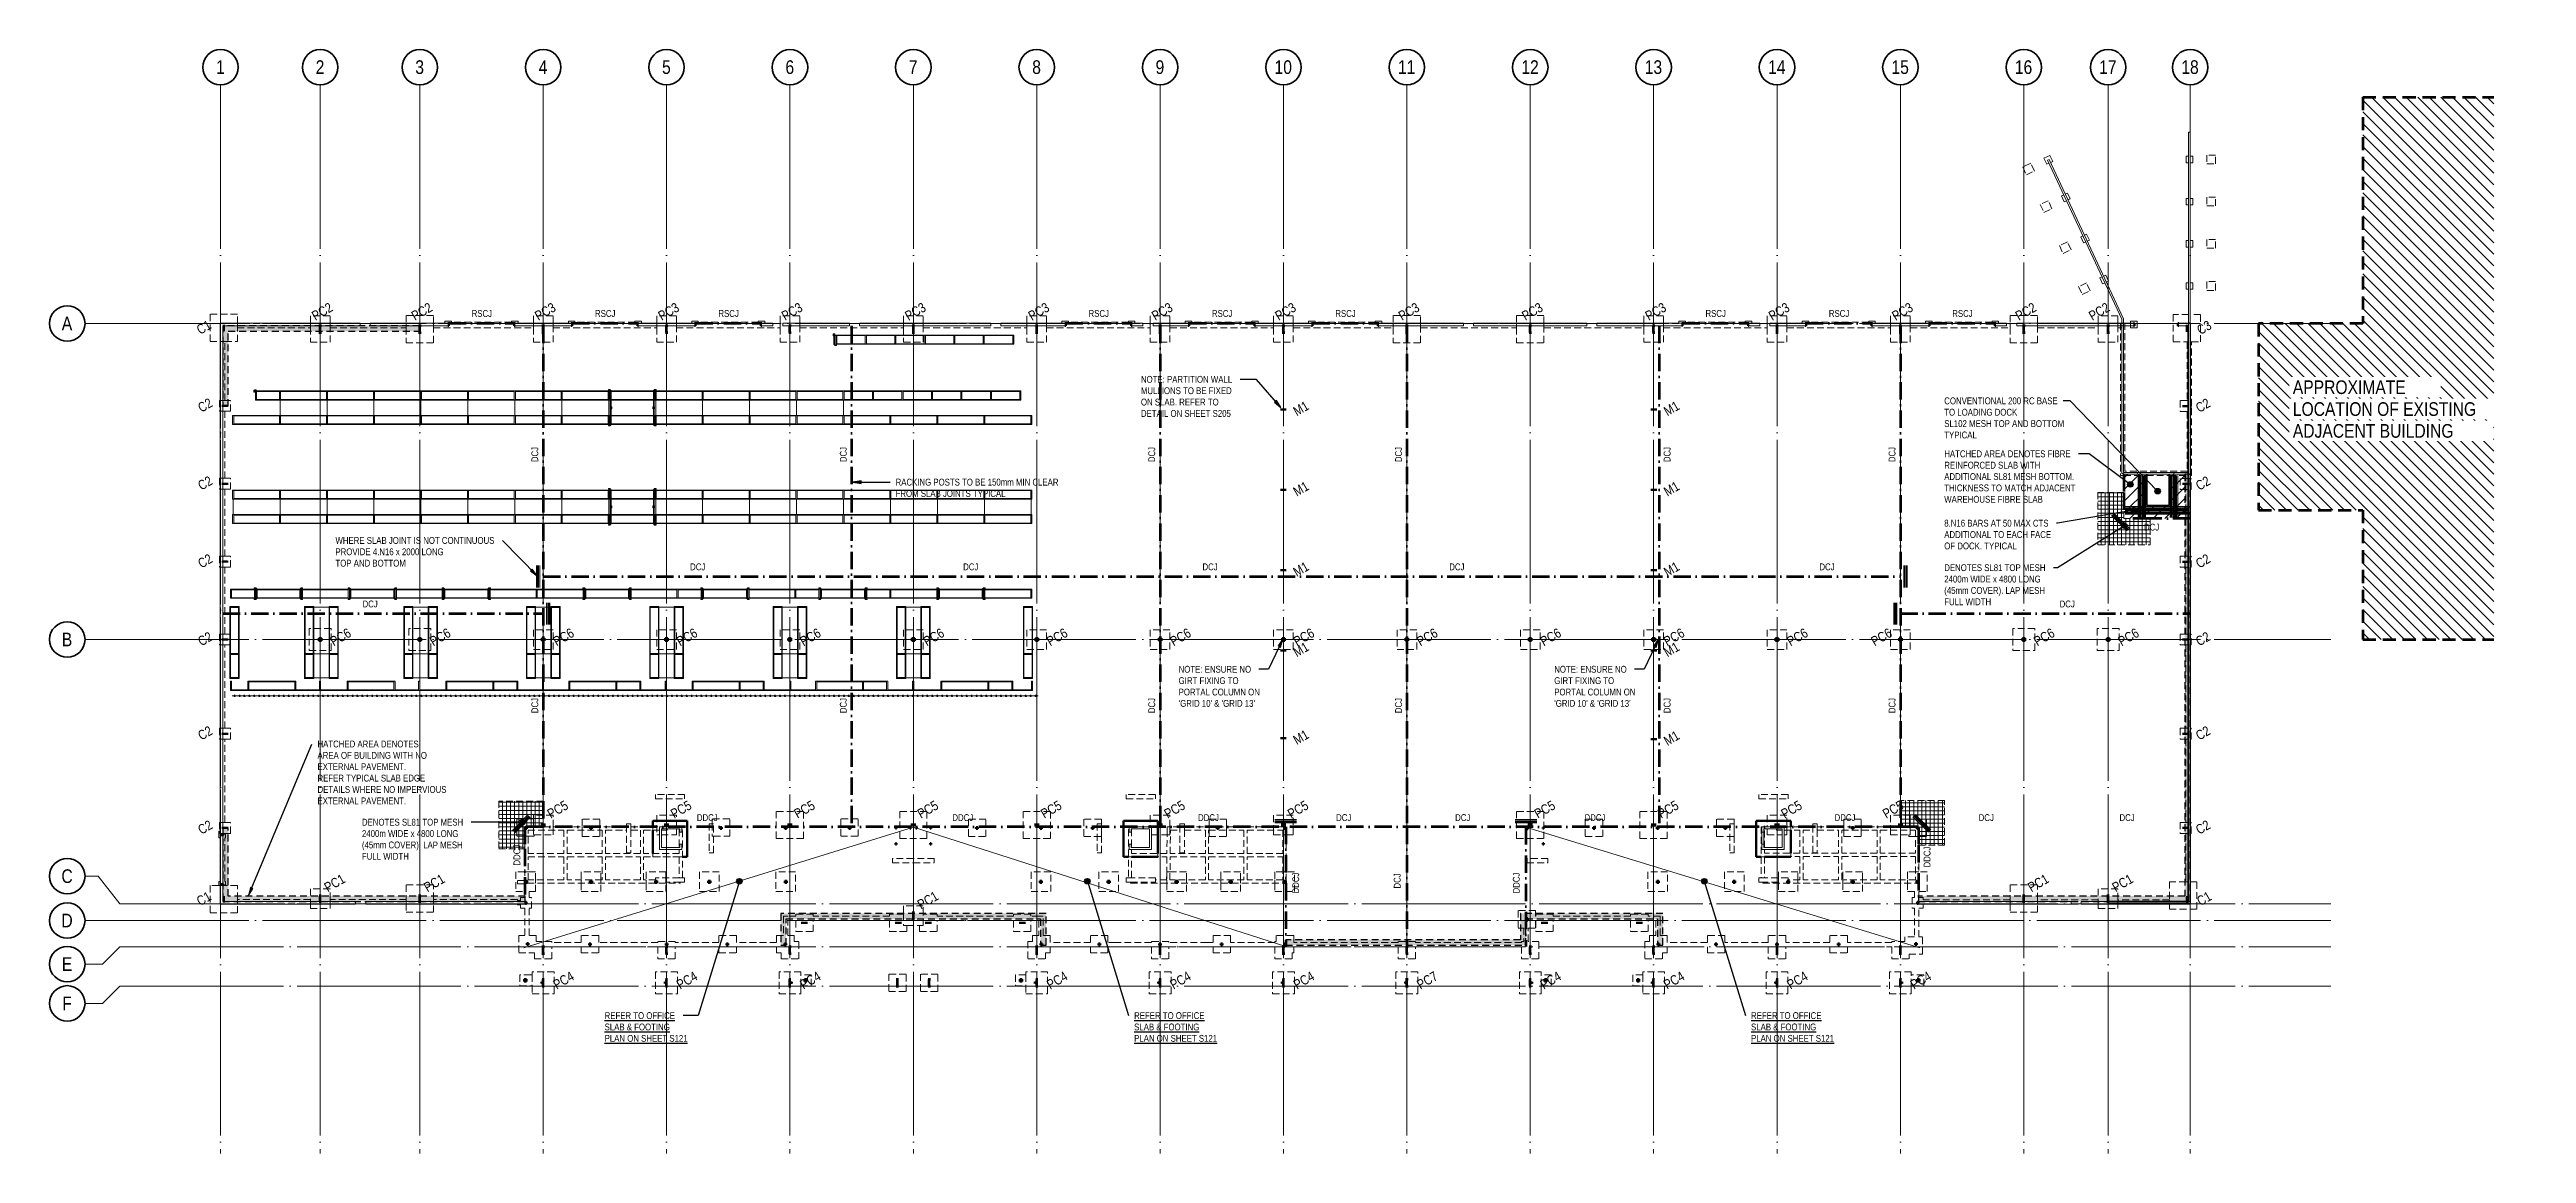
# Model space of a CAD drawing. Header units: millimetres. Extents: x 14684 to 281647, y -4596 to 240550.
# Drawn here: x 14684 to 241532, y 139401 to 240550 of the extents above.
import ezdxf

# ---------------------------------------------------------------- set-up
doc = ezdxf.new("R2010")
doc.units = ezdxf.units.MM
for name, pattern in [('_SGE_Dash', [1825, 1200, -625]), ('_SGE_Grid Line', [16250, 15000, -625, 0, -625]), ('_SGE_Hidden', [925, 625, -300]), ('Dash Dot', [2587.5, 1587.5, -500, 0, -500]), ('Hidden', [1000, 625, -375]), ('SGE_Hidden', [925, 625, -300])]:
    doc.linetypes.add(name, pattern=pattern)
for name, color, linetype, lineweight in [('A-ANNO-NOTE', 131, 'Continuous', 18), ('A-DETL-1', 90, '_SGE_Dash', 70), ('A-DETL-2', 90, 'Hidden', 25), ('A-DETL-3', 90, 'Dash Dot', 70), ('A-DETL-4', 90, 'Continuous', 20), ('A-DETL-GENF', 92, 'Continuous', 18), ('A-DETL-GENF-1', 9, 'Continuous', 18), ('A-DETL-GENF-2', 8, 'Continuous', 18), ('A-DETL-GENF-3', 92, 'Continuous', 35), ('A-DETL-GENF-4', 92, 'SGE_Hidden', 18), ('A-FLOR', 192, 'Continuous', 50), ('A-WALL', 113, 'Continuous', 35), ('A-WALL-1', 113, 'Continuous', 20), ('G-ANNO-TEXT-1', 10, 'Continuous', 25), ('G-ANNO-TEXT-2', 7, 'Continuous', 25), ('G-ANNO-TEXT-3', 1, 'Continuous', 25), ('PR31272-001D-client cad _Racking__dwg-1', 133, 'Continuous', 13), ('RACK TYPE C-1', 253, 'Continuous', 18), ('RACK TYPE C-2', 53, 'Continuous', 35), ('S - REP-1', 133, 'Continuous', 13), ('S - ROWSPACER-1', 253, 'Continuous', 18), ('S-BEAM-1', 253, 'Continuous', 18), ('S-BEAM-2', 254, '_SGE_Hidden', 18), ('S-COLS', 52, 'Continuous', 18), ('S-COLS-1', 52, 'Continuous', 70), ('S-COLS-IDEN-1', 171, 'Continuous', 35), ('S-COLS-SYMB', 171, 'Continuous', 50), ('S-FNDN-1', 32, '_SGE_Hidden', 18), ('S-FNDN-HDLN-1', 4, '_SGE_Hidden', 18), ('S-FRAME -100MM-1', 133, 'Continuous', 13), ('S-GRID-1', 1, '_SGE_Grid Line', 13), ('S-GRID-2', 1, 'Continuous', 13), ('S-GRID-IDEN', 1, 'Continuous', 35), ('S-GRID-IDEN-1', 1, 'Continuous', 50)]:
    doc.layers.add(name, color=color, linetype=linetype, lineweight=lineweight)
doc.styles.add('Arial Narrow', font='ARIALN.TTF', dxfattribs={"height": 1250})
doc.styles.add('Arial Narrow_1', font='ARIALN.TTF', dxfattribs={"height": 625})
doc.styles.add('Arial Narrow_2', font='ARIALN.TTF', dxfattribs={"height": 875})

msp = doc.modelspace()

# ---------------------------------------------------------------- texts
at = {"layer": 'A-ANNO-NOTE', "char_height": 625, "attachment_point": 1, "style": 'Arial Narrow_1'}
for s, insert, width in [('RSCJ', (53342, 216678), 2264.77), ('RSCJ', (64642, 216678), 2264.77), ('RSCJ', (75942, 216678), 2264.77), ('RSCJ', (109842, 216678), 2264.77), ('RSCJ', (121142, 216678), 2264.77), ('RSCJ', (132442, 216678), 2264.77), ('RSCJ', (166342, 216678), 2264.77), ('RSCJ', (177642, 216678), 2264.77), ('RSCJ', (188942, 216678), 2264.77), ('DCJ', (206503, 197103), 1683.54), ('DCJ', (73352, 193463), 1683.54), ('DCJ', (98356, 193463), 1683.54), ('DCJ', (120277, 193463), 1683.54), ('DCJ', (142877, 193463), 1683.54), ('DCJ', (176777, 193463), 1683.54), ('DCJ', (43352, 190063), 1683.54), ('DCJ', (198777, 190063), 1683.54), ('DDCJ', (73968, 170488), 2304.85), ('DDCJ', (97368, 170488), 2304.85), ('DDCJ', (119868, 170488), 2304.85), ('DCJ', (132515, 170488), 1683.54), ('DCJ', (143415, 170488), 1683.54), ('DDCJ', (155268, 170488), 2304.85), ('DDCJ', (178168, 170488), 2304.85), ('DCJ', (191362, 170488), 1683.54), ('DCJ', (204262, 170488), 1683.54)]:
    msp.add_mtext(s, dxfattribs=dict(at, insert=insert, width=width))
at = {"layer": 'A-ANNO-NOTE', "char_height": 625, "attachment_point": 1, "rotation": 90, "style": 'Arial Narrow_1'}
for s, insert, width in [('DCJ', (58817, 202745), 1683.54), ('DCJ', (87067, 202745), 1683.54), ('DCJ', (115317, 202745), 1683.54), ('DCJ', (137917, 202745), 1683.54), ('DCJ', (162517, 202745), 1683.54), ('DCJ', (183117, 202745), 1683.54), ('DCJ', (58817, 179745), 1683.54), ('DCJ', (87067, 179745), 1683.54), ('DCJ', (115317, 179745), 1683.54), ('DCJ', (137917, 179745), 1683.54), ('DCJ', (162517, 179745), 1683.54), ('DCJ', (183117, 179745), 1683.54), ('DDCJ', (57172, 165780), 2304.85), ('DDCJ', (186326, 165607), 2304.85), ('DDCJ', (128502, 163225), 2304.85), ('DCJ', (137797, 163680), 1683.54), ('DDCJ', (148702, 163225), 2304.85)]:
    msp.add_mtext(s, dxfattribs=dict(at, insert=insert, width=width))
at = {"layer": 'G-ANNO-TEXT-2', "char_height": 625, "attachment_point": 1, "style": 'Arial Narrow_1'}
for s, insert, width in [('NOTE: PARTITION WALL ', (114640, 210644), 10401.9), ('MULLIONS TO BE FIXED ', (114640, 209602), 10341.77), ('ON SLAB. REFER TO ', (114640, 208560), 8898.73), ('DETAIL ON SHEET S205', (114640, 207518), 10001.05), ('TO LOADING DOCK', (188212, 207631), 8117.09), ('SL102 MESH TOP AND BOTTOM', (188212, 206589), 13348.1), ('CONVENTIONAL 200 RC BASE', (188212, 208673), 12586.49), ('TYPICAL', (188212, 205548), 3627.64), ('HATCHED AREA DENOTES FIBRE ', (188212, 203819), 14290.08), ('REINFORCED SLAB WITH ', (188212, 202777), 10902.95), ('RACKING POSTS TO BE 150mm MIN CLEAR ', (92170, 201223), 18338.6), ('FROM SLAB JOINTS TYPICAL', (92170, 200182), 12245.78), ('ADDITIONAL SL81 MESH BOTTOM.', (188212, 201736), 14450.42), ('WAREHOUSE FIBRE SLAB', (188212, 199652), 10963.08), ('THICKNESS TO MATCH ADJACENT ', (188212, 200694), 14831.22), ('8.N16 BARS AT 50 MAX CTS ', (188212, 197463), 11824.89), ('WHERE SLAB JOINT IS NOT CONTINUOUS ', (40870, 195884), 17917.72), ('ADDITIONAL TO EACH FACE ', (188212, 196421), 11945.14), ('OF DOCK. TYPICAL ', (188212, 195379), 8317.51), ('TOP AND BOTTOM', (40870, 193800), 7856.54), ('PROVIDE 4.N16 x 2000 LONG', (40870, 194842), 12005.27), ('DENOTES SL81 TOP MESH ', (188212, 193386), 11504.22), ('2400m WIDE x 4800 LONG ', (188212, 192344), 10943.03), ('(45mm COVER). LAP MESH ', (188212, 191302), 11404), ('FULL WIDTH', (188212, 190260), 5210.97), ('NOTE: ENSURE NO ', (118091, 184078), 8297.47), ('NOTE: ENSURE NO ', (152491, 184078), 8297.47), ('GIRT FIXING TO ', (118091, 183036), 6934.6), ('PORTAL COLUMN ON ', (118091, 181994), 9259.49), ('GIRT FIXING TO ', (152491, 183036), 6934.6), ('PORTAL COLUMN ON ', (152491, 181994), 9259.49), ("'GRID 10' & 'GRID 13'", (118091, 180953), 8437.76), ("'GRID 10' & 'GRID 13'", (152491, 180953), 8437.76), ('HATCHED AREA DENOTES ', (39225, 177232), 11484.17), ('AREA OF BUILDING WITH NO ', (39225, 176190), 12406.11), ('EXTERNAL PAVEMENT.', (39225, 175148), 9860.76), ('REFER TYPICAL SLAB EDGE ', (39225, 174107), 12225.73), ('DETAILS WHERE NO IMPERVIOUS', (39225, 173065), 14330.16), ('EXTERNAL PAVEMENT.', (39225, 172023), 9860.76), ('2400m WIDE x 4800 LONG ', (43297, 169025), 10943.03), ('(45mm COVER). LAP MESH ', (43297, 167983), 11404), ('DENOTES SL81 TOP MESH ', (43297, 170067), 11504.22), ('FULL WIDTH', (43297, 166942), 5210.97), ('\\LREFER TO OFFICE ', (65521, 152347), 8097.04), ('\\LREFER TO OFFICE ', (114017, 152347), 8097.04), ('\\LREFER TO OFFICE ', (170517, 152347), 8097.04), ('\\LSLAB & FOOTING ', (65521, 151305), 7515.82), ('\\LPLAN ON SHEET S121', (65521, 150263), 9219.41), ('\\LSLAB & FOOTING ', (114017, 151305), 7515.82), ('\\LPLAN ON SHEET S121', (114017, 150263), 9219.41), ('\\LSLAB & FOOTING ', (170517, 151305), 7515.82), ('\\LPLAN ON SHEET S121', (170517, 150263), 9219.41)]:
    msp.add_mtext(s, dxfattribs=dict(at, insert=insert, width=width))
at = {"layer": 'S-COLS-IDEN-1', "char_height": 875, "attachment_point": 1, "rotation": 30, "style": 'Arial Narrow_2'}
for s, insert, width in [('C1', (28043, 215161), 1563.29), ('PC2', (38589, 216438), 2385.02), ('PC2', (47714, 216438), 2385.02), ('PC3', (59014, 216438), 2385.02), ('PC3', (70314, 216438), 2385.02), ('PC3', (81614, 216438), 2385.02), ('PC3', (92914, 216438), 2385.02), ('PC3', (104214, 216438), 2385.02), ('PC3', (115514, 216438), 2385.02), ('PC3', (126814, 216438), 2385.02), ('PC3', (138114, 216438), 2385.02), ('PC3', (149414, 216438), 2385.02), ('PC3', (160714, 216438), 2385.02), ('PC3', (172014, 216438), 2385.02), ('PC3', (183314, 216438), 2385.02), ('PC2', (194614, 216438), 2385.02), ('PC2', (201337, 216438), 2385.02), ('C3', (211234, 215136), 1563.29), ('C2', (28156, 208024), 1563.29), ('M1', (128473, 207696), 1703.59), ('M1', (162415, 207696), 1703.59), ('C2', (211128, 208005), 1563.29), ('C2', (28156, 200887), 1563.29), ('M1', (128473, 200335), 1703.59), ('M1', (162415, 200335), 1703.59), ('C2', (211128, 200874), 1563.29), ('C2', (28156, 193750), 1563.29), ('M1', (128473, 192974), 1703.59), ('M1', (162415, 192974), 1703.59), ('C2', (211128, 193743), 1563.29), ('C2', (28156, 186613), 1563.29), ('PC6', (40269, 186613), 2385.02), ('PC6', (49394, 186613), 2385.02), ('PC6', (60694, 186613), 2385.02), ('PC6', (71994, 186613), 2385.02), ('PC6', (83294, 186613), 2385.02), ('PC6', (94594, 186613), 2385.02), ('PC6', (105894, 186613), 2385.02), ('PC6', (117194, 186613), 2385.02), ('M1', (128473, 185613), 1703.59), ('PC6', (128494, 186613), 2385.02), ('PC6', (139794, 186613), 2385.02), ('PC6', (151094, 186613), 2385.02), ('PC6', (162394, 186613), 2385.02), ('M1', (162415, 185613), 1703.59), ('PC6', (173694, 186613), 2385.02), ('PC6', (181394, 186613), 2385.02), ('PC6', (196294, 186613), 2385.02), ('PC6', (204017, 186613), 2385.02), ('C2', (211128, 186613), 1563.29), ('C2', (28156, 177983), 1563.29), ('M1', (128473, 177576), 1703.59), ('M1', (162415, 177491), 1703.59), ('C2', (211128, 177983), 1563.29), ('PC5', (60154, 170820), 2385.02), ('PC5', (71454, 170820), 2385.02), ('PC5', (82754, 170820), 2385.02), ('PC5', (94054, 170820), 2385.02), ('PC5', (105354, 170820), 2385.02), ('PC5', (116654, 170820), 2385.02), ('PC5', (127954, 170820), 2385.02), ('PC5', (150554, 170820), 2385.02), ('PC5', (161854, 170820), 2385.02), ('PC5', (173154, 170820), 2385.02), ('PC5', (182454, 170820), 2385.02), ('C2', (28156, 169353), 1563.29), ('C2', (211128, 169353), 1563.29), ('C1', (28043, 162814), 1563.29), ('PC1', (39729, 164078), 2385.02), ('PC1', (48854, 164078), 2385.02), ('PC1', (94054, 162503), 2385.02), ('PC1', (195754, 164078), 2385.02), ('PC1', (203477, 164078), 2385.02), ('C1', (211240, 162814), 1563.29), ('PC4', (60694, 155164), 2385.02), ('PC4', (71994, 155164), 2385.02), ('PC4', (83294, 155164), 2385.02), ('PC4', (105894, 155164), 2385.02), ('PC4', (117194, 155164), 2385.02), ('PC4', (128494, 155164), 2385.02), ('PC7', (139794, 155164), 2385.02), ('PC4', (151094, 155164), 2385.02), ('PC4', (162394, 155164), 2385.02), ('PC4', (173694, 155164), 2385.02), ('PC4', (184994, 155164), 2385.02)]:
    msp.add_mtext(s, dxfattribs=dict(at, insert=insert, width=width))
at = {"layer": 'S-GRID-IDEN-1', "char_height": 1250, "attachment_point": 1, "style": 'Arial Narrow'}
for s, insert, width in [('1', (29932, 239561), 982.07), ('2', (39057, 239561), 982.07), ('3', (48182, 239561), 982.07), ('4', (59482, 239561), 982.07), ('5', (70782, 239561), 982.07), ('6', (82082, 239561), 982.07), ('7', (93382, 239561), 982.07), ('8', (104682, 239561), 982.07), ('9', (115982, 239561), 982.07), ('10', (126877, 239561), 1964.13), ('11', (138177, 239561), 1964.13), ('12', (149477, 239561), 1964.13), ('13', (160777, 239561), 1964.13), ('14', (172077, 239561), 1964.13), ('15', (183377, 239561), 1964.13), ('16', (194677, 239561), 1964.13), ('17', (202399, 239561), 1964.13), ('18', (209922, 239561), 1964.13), ('A', (15806, 216080), 1182.49), ('B', (15806, 187120), 1182.49), ('C', (15772, 165436), 1262.66), ('D', (15772, 161370), 1262.66), ('E', (15806, 157382), 1182.49), ('F', (15847, 153782), 1082.28)]:
    msp.add_mtext(s, dxfattribs=dict(at, insert=insert, width=width))

# ---------------------------------------------------------------- blocks, each defined once
blk = doc.blocks.new('PR31272-001D-client cad _Racking__dwg-2745832-WAREHOUSE SLAB PLAN')
at = {"layer": 'RACK TYPE C-1'}
for p, q in [((150830, 93043), (150642, 93043)), ((224442, 93043), (224255, 93043))]:
    blk.add_line(p, q, dxfattribs=at)
at = {"layer": 'RACK TYPE C-1', "flags": 128}
for points in [[(151280, 93043), (151092, 93043), (150905, 93043)], [(151730, 93043), (151542, 93043), (151355, 93043)], [(152180, 93043), (151992, 93043), (151805, 93043)], [(152630, 93043), (152442, 93043), (152255, 93043)], [(153080, 93043), (152892, 93043), (152705, 93043)], [(153530, 93043), (153342, 93043), (153155, 93043)], [(153980, 93043), (153792, 93043), (153605, 93043)], [(154430, 93043), (154242, 93043), (154055, 93043)], [(154880, 93043), (154692, 93043), (154505, 93043)], [(155330, 93043), (155142, 93043), (154955, 93043)], [(155780, 93043), (155592, 93043), (155405, 93043)], [(156230, 93043), (156042, 93043), (155855, 93043)], [(156680, 93043), (156492, 93043), (156305, 93043)], [(157130, 93043), (156942, 93043), (156755, 93043)], [(157580, 93043), (157392, 93043), (157205, 93043)], [(158030, 93043), (157842, 93043), (157655, 93043)], [(158480, 93043), (158292, 93043), (158105, 93043)], [(158930, 93043), (158742, 93043), (158555, 93043)], [(159380, 93043), (159192, 93043), (159005, 93043)], [(159830, 93043), (159642, 93043), (159455, 93043)], [(160280, 93043), (160092, 93043), (159905, 93043)], [(160730, 93043), (160542, 93043), (160355, 93043)], [(161180, 93043), (160992, 93043), (160805, 93043)], [(161630, 93043), (161442, 93043), (161255, 93043)], [(162080, 93043), (161892, 93043), (161705, 93043)], [(162530, 93043), (162342, 93043), (162155, 93043)], [(162980, 93043), (162792, 93043), (162605, 93043)], [(163430, 93043), (163242, 93043), (163055, 93043)], [(163880, 93043), (163692, 93043), (163505, 93043)], [(164330, 93043), (164142, 93043), (163955, 93043)], [(164780, 93043), (164592, 93043), (164405, 93043)], [(165230, 93043), (165042, 93043), (164855, 93043)], [(165680, 93043), (165492, 93043), (165305, 93043)], [(166130, 93043), (165942, 93043), (165755, 93043)], [(166580, 93043), (166392, 93043), (166205, 93043)], [(167030, 93043), (166842, 93043), (166655, 93043)], [(167480, 93043), (167292, 93043), (167105, 93043)], [(167930, 93043), (167742, 93043), (167555, 93043)], [(168380, 93043), (168192, 93043), (168005, 93043)], [(168830, 93043), (168642, 93043), (168455, 93043)], [(169280, 93043), (169092, 93043), (168905, 93043)], [(169730, 93043), (169542, 93043), (169355, 93043)], [(170180, 93043), (169992, 93043), (169805, 93043)], [(170630, 93043), (170442, 93043), (170255, 93043)], [(171080, 93043), (170892, 93043), (170705, 93043)], [(171530, 93043), (171342, 93043), (171155, 93043)], [(171980, 93043), (171792, 93043), (171605, 93043)], [(172430, 93043), (172242, 93043), (172055, 93043)], [(172880, 93043), (172692, 93043), (172505, 93043)], [(173330, 93043), (173142, 93043), (172955, 93043)], [(173780, 93043), (173592, 93043), (173405, 93043)], [(174230, 93043), (174042, 93043), (173855, 93043)], [(174680, 93043), (174492, 93043), (174305, 93043)], [(175130, 93043), (174942, 93043), (174755, 93043)], [(175580, 93043), (175392, 93043), (175205, 93043)], [(176030, 93043), (175842, 93043), (175655, 93043)], [(176480, 93043), (176292, 93043), (176105, 93043)], [(176930, 93043), (176742, 93043), (176555, 93043)], [(177380, 93043), (177192, 93043), (177005, 93043)], [(177830, 93043), (177642, 93043), (177455, 93043)], [(178280, 93043), (178092, 93043), (177905, 93043)], [(178730, 93043), (178542, 93043), (178355, 93043)], [(179180, 93043), (178992, 93043), (178805, 93043)], [(179630, 93043), (179442, 93043), (179255, 93043)], [(180080, 93043), (179892, 93043), (179705, 93043)], [(180530, 93043), (180342, 93043), (180155, 93043)], [(180980, 93043), (180792, 93043), (180605, 93043)], [(181430, 93043), (181242, 93043), (181055, 93043)], [(181880, 93043), (181692, 93043), (181505, 93043)], [(182330, 93043), (182142, 93043), (181955, 93043)], [(182780, 93043), (182592, 93043), (182405, 93043)], [(183230, 93043), (183042, 93043), (182855, 93043)], [(183680, 93043), (183492, 93043), (183305, 93043)], [(184130, 93043), (183942, 93043), (183755, 93043)], [(184580, 93043), (184392, 93043), (184205, 93043)], [(185030, 93043), (184842, 93043), (184655, 93043)], [(185480, 93043), (185292, 93043), (185105, 93043)], [(185930, 93043), (185742, 93043), (185555, 93043)], [(186380, 93043), (186192, 93043), (186005, 93043)], [(186830, 93043), (186642, 93043), (186455, 93043)], [(187280, 93043), (187092, 93043), (186905, 93043)], [(187730, 93043), (187542, 93043), (187355, 93043)], [(188180, 93043), (187992, 93043), (187805, 93043)], [(188630, 93043), (188442, 93043), (188255, 93043)], [(189080, 93043), (188892, 93043), (188705, 93043)], [(189530, 93043), (189342, 93043), (189155, 93043)], [(189980, 93043), (189792, 93043), (189605, 93043)], [(190430, 93043), (190242, 93043), (190055, 93043)], [(190880, 93043), (190692, 93043), (190505, 93043)], [(191330, 93043), (191142, 93043), (190955, 93043)], [(191780, 93043), (191592, 93043), (191405, 93043)], [(192230, 93043), (192042, 93043), (191855, 93043)], [(192680, 93043), (192492, 93043), (192305, 93043)], [(193130, 93043), (192942, 93043), (192755, 93043)], [(193580, 93043), (193392, 93043), (193205, 93043)], [(194030, 93043), (193842, 93043), (193655, 93043)], [(194480, 93043), (194292, 93043), (194105, 93043)], [(194930, 93043), (194742, 93043), (194555, 93043)], [(195380, 93043), (195192, 93043), (195005, 93043)], [(195830, 93043), (195642, 93043), (195455, 93043)], [(196280, 93043), (196092, 93043), (195905, 93043)], [(196730, 93043), (196542, 93043), (196355, 93043)], [(197180, 93043), (196992, 93043), (196805, 93043)], [(197630, 93043), (197442, 93043), (197255, 93043)], [(198080, 93043), (197892, 93043), (197705, 93043)], [(198530, 93043), (198342, 93043), (198155, 93043)], [(198980, 93043), (198792, 93043), (198605, 93043)], [(199430, 93043), (199242, 93043), (199055, 93043)], [(199880, 93043), (199692, 93043), (199505, 93043)], [(200330, 93043), (200142, 93043), (199955, 93043)], [(200780, 93043), (200592, 93043), (200405, 93043)], [(201230, 93043), (201042, 93043), (200855, 93043)], [(201680, 93043), (201492, 93043), (201305, 93043)], [(202130, 93043), (201942, 93043), (201755, 93043)], [(202580, 93043), (202392, 93043), (202205, 93043)], [(203030, 93043), (202842, 93043), (202655, 93043)], [(203480, 93043), (203292, 93043), (203105, 93043)], [(203930, 93043), (203742, 93043), (203555, 93043)], [(204380, 93043), (204192, 93043), (204005, 93043)], [(204830, 93043), (204642, 93043), (204455, 93043)], [(205280, 93043), (205092, 93043), (204905, 93043)], [(205730, 93043), (205542, 93043), (205355, 93043)], [(206180, 93043), (205992, 93043), (205805, 93043)], [(206630, 93043), (206442, 93043), (206255, 93043)], [(207080, 93043), (206892, 93043), (206705, 93043)], [(207530, 93043), (207342, 93043), (207155, 93043)], [(207980, 93043), (207792, 93043), (207605, 93043)], [(208430, 93043), (208242, 93043), (208055, 93043)], [(208880, 93043), (208692, 93043), (208505, 93043)], [(209330, 93043), (209142, 93043), (208955, 93043)], [(209780, 93043), (209592, 93043), (209405, 93043)], [(210230, 93043), (210042, 93043), (209855, 93043)], [(210680, 93043), (210492, 93043), (210305, 93043)], [(211130, 93043), (210942, 93043), (210755, 93043)], [(211580, 93043), (211392, 93043), (211205, 93043)], [(212030, 93043), (211842, 93043), (211655, 93043)], [(212480, 93043), (212292, 93043), (212105, 93043)], [(212930, 93043), (212742, 93043), (212555, 93043)], [(213380, 93043), (213192, 93043), (213005, 93043)], [(213830, 93043), (213642, 93043), (213455, 93043)], [(214280, 93043), (214092, 93043), (213905, 93043)], [(214730, 93043), (214542, 93043), (214355, 93043)], [(215180, 93043), (214992, 93043), (214805, 93043)], [(215630, 93043), (215442, 93043), (215255, 93043)], [(216080, 93043), (215892, 93043), (215705, 93043)], [(216530, 93043), (216342, 93043), (216155, 93043)], [(216980, 93043), (216792, 93043), (216605, 93043)], [(217430, 93043), (217242, 93043), (217055, 93043)], [(217880, 93043), (217692, 93043), (217505, 93043)], [(218330, 93043), (218142, 93043), (217955, 93043)], [(218780, 93043), (218592, 93043), (218405, 93043)], [(219230, 93043), (219042, 93043), (218855, 93043)], [(219680, 93043), (219492, 93043), (219305, 93043)], [(220130, 93043), (219942, 93043), (219755, 93043)], [(220580, 93043), (220392, 93043), (220205, 93043)], [(221030, 93043), (220842, 93043), (220655, 93043)], [(221480, 93043), (221292, 93043), (221105, 93043)], [(221930, 93043), (221742, 93043), (221555, 93043)], [(222380, 93043), (222192, 93043), (222005, 93043)], [(222830, 93043), (222642, 93043), (222455, 93043)], [(223280, 93043), (223092, 93043), (222905, 93043)], [(223730, 93043), (223542, 93043), (223355, 93043)], [(224180, 93043), (223992, 93043), (223805, 93043)]]:
    blk.add_lwpolyline(points, dxfattribs=at)
at = {"layer": 'RACK TYPE C-2', "flags": 128}
for points in [[(150905, 93080), (150905, 93005), (150830, 93005), (150830, 93080)], [(151355, 93080), (151355, 93005), (151280, 93005), (151280, 93080)], [(151805, 93080), (151805, 93005), (151730, 93005), (151730, 93080)], [(152255, 93080), (152255, 93005), (152180, 93005), (152180, 93080)], [(152705, 93080), (152705, 93005), (152630, 93005), (152630, 93080)], [(153155, 93080), (153155, 93005), (153080, 93005), (153080, 93080)], [(153605, 93080), (153605, 93005), (153530, 93005), (153530, 93080)], [(154055, 93080), (154055, 93005), (153980, 93005), (153980, 93080)], [(154505, 93080), (154505, 93005), (154430, 93005), (154430, 93080)], [(154955, 93080), (154955, 93005), (154880, 93005), (154880, 93080)], [(155405, 93080), (155405, 93005), (155330, 93005), (155330, 93080)], [(155855, 93080), (155855, 93005), (155780, 93005), (155780, 93080)], [(156305, 93080), (156305, 93005), (156230, 93005), (156230, 93080)], [(156755, 93080), (156755, 93005), (156680, 93005), (156680, 93080)], [(157205, 93080), (157205, 93005), (157130, 93005), (157130, 93080)], [(157655, 93080), (157655, 93005), (157580, 93005), (157580, 93080)], [(158105, 93080), (158105, 93005), (158030, 93005), (158030, 93080)], [(158555, 93080), (158555, 93005), (158480, 93005), (158480, 93080)], [(159005, 93080), (159005, 93005), (158930, 93005), (158930, 93080)], [(159455, 93080), (159455, 93005), (159380, 93005), (159380, 93080)], [(159905, 93080), (159905, 93005), (159830, 93005), (159830, 93080)], [(160355, 93080), (160355, 93005), (160280, 93005), (160280, 93080)], [(160805, 93080), (160805, 93005), (160730, 93005), (160730, 93080)], [(161255, 93080), (161255, 93005), (161180, 93005), (161180, 93080)], [(161705, 93080), (161705, 93005), (161630, 93005), (161630, 93080)], [(162155, 93080), (162155, 93005), (162080, 93005), (162080, 93080)], [(162605, 93080), (162605, 93005), (162530, 93005), (162530, 93080)], [(163055, 93080), (163055, 93005), (162980, 93005), (162980, 93080)], [(163505, 93080), (163505, 93005), (163430, 93005), (163430, 93080)], [(163955, 93080), (163955, 93005), (163880, 93005), (163880, 93080)], [(164405, 93080), (164405, 93005), (164330, 93005), (164330, 93080)], [(164855, 93080), (164855, 93005), (164780, 93005), (164780, 93080)], [(165305, 93080), (165305, 93005), (165230, 93005), (165230, 93080)], [(165755, 93080), (165755, 93005), (165680, 93005), (165680, 93080)], [(166205, 93080), (166205, 93005), (166130, 93005), (166130, 93080)], [(166655, 93080), (166655, 93005), (166580, 93005), (166580, 93080)], [(167105, 93080), (167105, 93005), (167030, 93005), (167030, 93080)], [(167555, 93080), (167555, 93005), (167480, 93005), (167480, 93080)], [(168005, 93080), (168005, 93005), (167930, 93005), (167930, 93080)], [(168455, 93080), (168455, 93005), (168380, 93005), (168380, 93080)], [(168905, 93080), (168905, 93005), (168830, 93005), (168830, 93080)], [(169355, 93080), (169355, 93005), (169280, 93005), (169280, 93080)], [(169805, 93080), (169805, 93005), (169730, 93005), (169730, 93080)], [(170255, 93080), (170255, 93005), (170180, 93005), (170180, 93080)], [(170705, 93080), (170705, 93005), (170630, 93005), (170630, 93080)], [(171155, 93080), (171155, 93005), (171080, 93005), (171080, 93080)], [(171605, 93080), (171605, 93005), (171530, 93005), (171530, 93080)], [(172055, 93080), (172055, 93005), (171980, 93005), (171980, 93080)], [(172505, 93080), (172505, 93005), (172430, 93005), (172430, 93080)], [(172955, 93080), (172955, 93005), (172880, 93005), (172880, 93080)], [(173405, 93080), (173405, 93005), (173330, 93005), (173330, 93080)], [(173855, 93080), (173855, 93005), (173780, 93005), (173780, 93080)], [(174305, 93080), (174305, 93005), (174230, 93005), (174230, 93080)], [(174755, 93080), (174755, 93005), (174680, 93005), (174680, 93080)], [(175205, 93080), (175205, 93005), (175130, 93005), (175130, 93080)], [(175655, 93080), (175655, 93005), (175580, 93005), (175580, 93080)], [(176105, 93080), (176105, 93005), (176030, 93005), (176030, 93080)], [(176555, 93080), (176555, 93005), (176480, 93005), (176480, 93080)], [(177005, 93080), (177005, 93005), (176930, 93005), (176930, 93080)], [(177455, 93080), (177455, 93005), (177380, 93005), (177380, 93080)], [(177905, 93080), (177905, 93005), (177830, 93005), (177830, 93080)], [(178355, 93080), (178355, 93005), (178280, 93005), (178280, 93080)], [(178805, 93080), (178805, 93005), (178730, 93005), (178730, 93080)], [(179255, 93080), (179255, 93005), (179180, 93005), (179180, 93080)], [(179705, 93080), (179705, 93005), (179630, 93005), (179630, 93080)], [(180155, 93080), (180155, 93005), (180080, 93005), (180080, 93080)], [(180605, 93080), (180605, 93005), (180530, 93005), (180530, 93080)], [(181055, 93080), (181055, 93005), (180980, 93005), (180980, 93080)], [(181505, 93080), (181505, 93005), (181430, 93005), (181430, 93080)], [(181955, 93080), (181955, 93005), (181880, 93005), (181880, 93080)], [(182405, 93080), (182405, 93005), (182330, 93005), (182330, 93080)], [(182855, 93080), (182855, 93005), (182780, 93005), (182780, 93080)], [(183305, 93080), (183305, 93005), (183230, 93005), (183230, 93080)], [(183755, 93080), (183755, 93005), (183680, 93005), (183680, 93080)], [(184205, 93080), (184205, 93005), (184130, 93005), (184130, 93080)], [(184655, 93080), (184655, 93005), (184580, 93005), (184580, 93080)], [(185105, 93080), (185105, 93005), (185030, 93005), (185030, 93080)], [(185555, 93080), (185555, 93005), (185480, 93005), (185480, 93080)], [(186005, 93080), (186005, 93005), (185930, 93005), (185930, 93080)], [(186455, 93080), (186455, 93005), (186380, 93005), (186380, 93080)], [(186905, 93080), (186905, 93005), (186830, 93005), (186830, 93080)], [(187355, 93080), (187355, 93005), (187280, 93005), (187280, 93080)], [(187805, 93080), (187805, 93005), (187730, 93005), (187730, 93080)], [(188255, 93080), (188255, 93005), (188180, 93005), (188180, 93080)], [(188705, 93080), (188705, 93005), (188630, 93005), (188630, 93080)], [(189155, 93080), (189155, 93005), (189080, 93005), (189080, 93080)], [(189605, 93080), (189605, 93005), (189530, 93005), (189530, 93080)], [(190055, 93080), (190055, 93005), (189980, 93005), (189980, 93080)], [(190505, 93080), (190505, 93005), (190430, 93005), (190430, 93080)], [(190955, 93080), (190955, 93005), (190880, 93005), (190880, 93080)], [(191405, 93080), (191405, 93005), (191330, 93005), (191330, 93080)], [(191855, 93080), (191855, 93005), (191780, 93005), (191780, 93080)], [(192305, 93080), (192305, 93005), (192230, 93005), (192230, 93080)], [(192755, 93080), (192755, 93005), (192680, 93005), (192680, 93080)], [(193205, 93080), (193205, 93005), (193130, 93005), (193130, 93080)], [(193655, 93080), (193655, 93005), (193580, 93005), (193580, 93080)], [(194105, 93080), (194105, 93005), (194030, 93005), (194030, 93080)], [(194555, 93080), (194555, 93005), (194480, 93005), (194480, 93080)], [(195005, 93080), (195005, 93005), (194930, 93005), (194930, 93080)], [(195455, 93080), (195455, 93005), (195380, 93005), (195380, 93080)], [(195905, 93080), (195905, 93005), (195830, 93005), (195830, 93080)], [(196355, 93080), (196355, 93005), (196280, 93005), (196280, 93080)], [(196805, 93080), (196805, 93005), (196730, 93005), (196730, 93080)], [(197255, 93080), (197255, 93005), (197180, 93005), (197180, 93080)], [(197705, 93080), (197705, 93005), (197630, 93005), (197630, 93080)], [(198155, 93080), (198155, 93005), (198080, 93005), (198080, 93080)], [(198605, 93080), (198605, 93005), (198530, 93005), (198530, 93080)], [(199055, 93080), (199055, 93005), (198980, 93005), (198980, 93080)], [(199505, 93080), (199505, 93005), (199430, 93005), (199430, 93080)], [(199955, 93080), (199955, 93005), (199880, 93005), (199880, 93080)], [(200405, 93080), (200405, 93005), (200330, 93005), (200330, 93080)], [(200855, 93080), (200855, 93005), (200780, 93005), (200780, 93080)], [(201305, 93080), (201305, 93005), (201230, 93005), (201230, 93080)], [(201755, 93080), (201755, 93005), (201680, 93005), (201680, 93080)], [(202205, 93080), (202205, 93005), (202130, 93005), (202130, 93080)], [(202655, 93080), (202655, 93005), (202580, 93005), (202580, 93080)], [(203105, 93080), (203105, 93005), (203030, 93005), (203030, 93080)], [(203555, 93080), (203555, 93005), (203480, 93005), (203480, 93080)], [(204005, 93080), (204005, 93005), (203930, 93005), (203930, 93080)], [(204455, 93080), (204455, 93005), (204380, 93005), (204380, 93080)], [(204905, 93080), (204905, 93005), (204830, 93005), (204830, 93080)], [(205355, 93080), (205355, 93005), (205280, 93005), (205280, 93080)], [(205805, 93080), (205805, 93005), (205730, 93005), (205730, 93080)], [(206255, 93080), (206255, 93005), (206180, 93005), (206180, 93080)], [(206705, 93080), (206705, 93005), (206630, 93005), (206630, 93080)], [(207155, 93080), (207155, 93005), (207080, 93005), (207080, 93080)], [(207605, 93080), (207605, 93005), (207530, 93005), (207530, 93080)], [(208055, 93080), (208055, 93005), (207980, 93005), (207980, 93080)], [(208505, 93080), (208505, 93005), (208430, 93005), (208430, 93080)], [(208955, 93080), (208955, 93005), (208880, 93005), (208880, 93080)], [(209405, 93080), (209405, 93005), (209330, 93005), (209330, 93080)], [(209855, 93080), (209855, 93005), (209780, 93005), (209780, 93080)], [(210305, 93080), (210305, 93005), (210230, 93005), (210230, 93080)], [(210755, 93080), (210755, 93005), (210680, 93005), (210680, 93080)], [(211205, 93080), (211205, 93005), (211130, 93005), (211130, 93080)], [(211655, 93080), (211655, 93005), (211580, 93005), (211580, 93080)], [(212105, 93080), (212105, 93005), (212030, 93005), (212030, 93080)], [(212555, 93080), (212555, 93005), (212480, 93005), (212480, 93080)], [(213005, 93080), (213005, 93005), (212930, 93005), (212930, 93080)], [(213455, 93080), (213455, 93005), (213380, 93005), (213380, 93080)], [(213905, 93080), (213905, 93005), (213830, 93005), (213830, 93080)], [(214355, 93080), (214355, 93005), (214280, 93005), (214280, 93080)], [(214805, 93080), (214805, 93005), (214730, 93005), (214730, 93080)], [(215255, 93080), (215255, 93005), (215180, 93005), (215180, 93080)], [(215705, 93080), (215705, 93005), (215630, 93005), (215630, 93080)], [(216155, 93080), (216155, 93005), (216080, 93005), (216080, 93080)], [(216605, 93080), (216605, 93005), (216530, 93005), (216530, 93080)], [(217055, 93080), (217055, 93005), (216980, 93005), (216980, 93080)], [(217505, 93080), (217505, 93005), (217430, 93005), (217430, 93080)], [(217955, 93080), (217955, 93005), (217880, 93005), (217880, 93080)], [(218405, 93080), (218405, 93005), (218330, 93005), (218330, 93080)], [(218855, 93080), (218855, 93005), (218780, 93005), (218780, 93080)], [(219305, 93080), (219305, 93005), (219230, 93005), (219230, 93080)], [(219755, 93080), (219755, 93005), (219680, 93005), (219680, 93080)], [(220205, 93080), (220205, 93005), (220130, 93005), (220130, 93080)], [(220655, 93080), (220655, 93005), (220580, 93005), (220580, 93080)], [(221105, 93080), (221105, 93005), (221030, 93005), (221030, 93080)], [(221555, 93080), (221555, 93005), (221480, 93005), (221480, 93080)], [(222005, 93080), (222005, 93005), (221930, 93005), (221930, 93080)], [(222455, 93080), (222455, 93005), (222380, 93005), (222380, 93080)], [(222905, 93080), (222905, 93005), (222830, 93005), (222830, 93080)], [(223355, 93080), (223355, 93005), (223280, 93005), (223280, 93080)], [(223805, 93080), (223805, 93005), (223730, 93005), (223730, 93080)], [(224255, 93080), (224255, 93005), (224180, 93005), (224180, 93080)]]:
    blk.add_lwpolyline(points, close=True, dxfattribs=at)
at = {"layer": 'S - REP-1'}
for p, q in [((205727, 125288), (205732, 125288)), ((205727, 125268), (205732, 125268)), ((205737, 125248), (205798, 125248)), ((205798, 125243), (205737, 125243)), ((205800, 126115), (205744, 126115)), ((205744, 126110), (205800, 126110)), ((205763, 125353), (205763, 125203)), ((205803, 125358), (205768, 125358)), ((205803, 125229), (205808, 125229)), ((205803, 125216), (205808, 125216)), ((205808, 125237), (205808, 125237)), ((205813, 125198), (205813, 125355)), ((205813, 125232), (205813, 125232)), ((205823, 125143), (205973, 125143)), ((205978, 125148), (205978, 125183)), ((152617, 120888), (152617, 121038)), ((152657, 120883), (152622, 120883)), ((152662, 121004), (152662, 121004)), ((152667, 121043), (152667, 120885)), ((152667, 121009), (152667, 121009)), ((152677, 121098), (152827, 121098)), ((152832, 121093), (152832, 121058)), ((185091, 121108), (185091, 121073)), ((185246, 121113), (185096, 121113)), ((185256, 120900), (185256, 121058)), ((185256, 121024), (185256, 121024)), ((185266, 121039), (185261, 121039)), ((185266, 121026), (185261, 121026)), ((185261, 121019), (185261, 121019)), ((185266, 120898), (185301, 120898)), ((185271, 121013), (185332, 121013)), ((185332, 121008), (185271, 121008)), ((185306, 120903), (185306, 121053)), ((185342, 120988), (185337, 120988)), ((185342, 120968), (185337, 120968)), ((189203, 120988), (189208, 120988)), ((189203, 120968), (189208, 120968)), ((189274, 121013), (189213, 121013)), ((189213, 121008), (189274, 121008)), ((189239, 120903), (189239, 121053)), ((189279, 120898), (189244, 120898)), ((189279, 121039), (189284, 121039)), ((189279, 121026), (189284, 121026)), ((189284, 121019), (189284, 121019)), ((189289, 121058), (189289, 120900)), ((189289, 121024), (189289, 121024)), ((189299, 121113), (189449, 121113)), ((189454, 121108), (189454, 121073)), ((185256, 117985), (185256, 117828)), ((185266, 117988), (185301, 117988)), ((185325, 119445), (185269, 119445)), ((185269, 119440), (185325, 119440)), ((185306, 117983), (185306, 117833)), ((189220, 119445), (189276, 119445)), ((189276, 119440), (189220, 119440)), ((189239, 117983), (189239, 117833)), ((189279, 117988), (189244, 117988)), ((189289, 117828), (189289, 117985)), ((185091, 117778), (185091, 117813)), ((185246, 117773), (185096, 117773)), ((185256, 117862), (185256, 117862)), ((185261, 117867), (185261, 117867)), ((185266, 117859), (185261, 117859)), ((185266, 117846), (185261, 117846)), ((185332, 117878), (185271, 117878)), ((185271, 117873), (185332, 117873)), ((185342, 117918), (185337, 117918)), ((185342, 117898), (185337, 117898)), ((189203, 117918), (189208, 117918)), ((189203, 117898), (189208, 117898)), ((189213, 117878), (189274, 117878)), ((189274, 117873), (189213, 117873)), ((189279, 117859), (189284, 117859)), ((189279, 117846), (189284, 117846)), ((189284, 117867), (189284, 117867)), ((189289, 117862), (189289, 117862)), ((189299, 117773), (189449, 117773)), ((189454, 117778), (189454, 117813)), ((185091, 112028), (185091, 111993)), ((185246, 112033), (185096, 112033)), ((185256, 111978), (185256, 111820)), ((185256, 111944), (185256, 111944)), ((185266, 111959), (185261, 111959)), ((185266, 111946), (185261, 111946)), ((185261, 111939), (185261, 111939)), ((185266, 111818), (185301, 111818)), ((185271, 111933), (185332, 111933)), ((185332, 111928), (185271, 111928)), ((185306, 111823), (185306, 111973)), ((185342, 111908), (185337, 111908)), ((185342, 111888), (185337, 111888)), ((189203, 111908), (189208, 111908)), ((189203, 111888), (189208, 111888)), ((189274, 111933), (189213, 111933)), ((189213, 111928), (189274, 111928)), ((189239, 111823), (189239, 111973)), ((189279, 111818), (189244, 111818)), ((189279, 111959), (189284, 111959)), ((189279, 111946), (189284, 111946)), ((189284, 111939), (189284, 111939)), ((189289, 111978), (189289, 111820)), ((189289, 111944), (189289, 111944)), ((189299, 112033), (189449, 112033)), ((189454, 112028), (189454, 111993)), ((185256, 108748), (185256, 108905)), ((185266, 108908), (185301, 108908)), ((185325, 110365), (185269, 110365)), ((185269, 110360), (185325, 110360)), ((185306, 108903), (185306, 108753)), ((189220, 110365), (189276, 110365)), ((189276, 110360), (189220, 110360)), ((189239, 108903), (189239, 108753)), ((189279, 108908), (189244, 108908)), ((189289, 108748), (189289, 108905)), ((185091, 108698), (185091, 108733)), ((185246, 108693), (185096, 108693)), ((185256, 108782), (185256, 108782)), ((185261, 108787), (185261, 108787)), ((185266, 108779), (185261, 108779)), ((185266, 108766), (185261, 108766)), ((185332, 108798), (185271, 108798)), ((185271, 108793), (185332, 108793)), ((185342, 108838), (185337, 108838)), ((185342, 108818), (185337, 108818)), ((189203, 108838), (189208, 108838)), ((189203, 108818), (189208, 108818)), ((189213, 108798), (189274, 108798)), ((189274, 108793), (189213, 108793)), ((189279, 108779), (189284, 108779)), ((189279, 108766), (189284, 108766)), ((189284, 108787), (189284, 108787)), ((189289, 108782), (189289, 108782)), ((189299, 108693), (189449, 108693)), ((189454, 108698), (189454, 108733)), ((152663, 102933), (152663, 102898)), ((152818, 102938), (152668, 102938)), ((152828, 102725), (152828, 102883)), ((152828, 102849), (152828, 102849)), ((152838, 102864), (152833, 102864)), ((152838, 102851), (152833, 102851)), ((152833, 102844), (152833, 102844)), ((152838, 102723), (152873, 102723)), ((152838, 102083), (152873, 102083)), ((152843, 102838), (152904, 102838)), ((152904, 102833), (152843, 102833)), ((152878, 102728), (152878, 102878)), ((152914, 102813), (152909, 102813)), ((152914, 102793), (152909, 102793)), ((156831, 102813), (156836, 102813)), ((156831, 102793), (156836, 102793)), ((156902, 102838), (156841, 102838)), ((156841, 102833), (156902, 102833)), ((156867, 102728), (156867, 102878)), ((156907, 102723), (156872, 102723)), ((156907, 102083), (156872, 102083)), ((156907, 102864), (156912, 102864)), ((156907, 102851), (156912, 102851)), ((156912, 102844), (156912, 102844)), ((156917, 102883), (156917, 102725)), ((156917, 102849), (156917, 102849)), ((156927, 102938), (157077, 102938)), ((157082, 102933), (157082, 102898)), ((161263, 102933), (161263, 102898)), ((161418, 102938), (161268, 102938)), ((161428, 102883), (161428, 102725)), ((161428, 102849), (161428, 102849)), ((161438, 102864), (161433, 102864)), ((161438, 102851), (161433, 102851)), ((161433, 102844), (161433, 102844)), ((161438, 102723), (161473, 102723)), ((161438, 102083), (161473, 102083)), ((161443, 102838), (161504, 102838)), ((161504, 102833), (161443, 102833)), ((161478, 102728), (161478, 102878)), ((161514, 102813), (161509, 102813)), ((161514, 102793), (161509, 102793)), ((165431, 102813), (165436, 102813)), ((165431, 102793), (165436, 102793)), ((165502, 102838), (165441, 102838)), ((165441, 102833), (165502, 102833)), ((165467, 102728), (165467, 102878)), ((165507, 102723), (165472, 102723)), ((165507, 102083), (165472, 102083)), ((165507, 102864), (165512, 102864)), ((165507, 102851), (165512, 102851)), ((165512, 102844), (165512, 102844)), ((165517, 102725), (165517, 102883)), ((165517, 102849), (165517, 102849)), ((165527, 102938), (165677, 102938)), ((165682, 102933), (165682, 102898)), ((169863, 102933), (169863, 102898)), ((170018, 102938), (169868, 102938)), ((170028, 102725), (170028, 102883)), ((170028, 102849), (170028, 102849)), ((170038, 102864), (170033, 102864)), ((170038, 102851), (170033, 102851)), ((170033, 102844), (170033, 102844)), ((170038, 102723), (170073, 102723)), ((170038, 102083), (170073, 102083)), ((170043, 102838), (170104, 102838)), ((170104, 102833), (170043, 102833)), ((170078, 102728), (170078, 102878)), ((170114, 102813), (170109, 102813)), ((170114, 102793), (170109, 102793)), ((174031, 102813), (174036, 102813)), ((174031, 102793), (174036, 102793)), ((174102, 102838), (174041, 102838)), ((174041, 102833), (174102, 102833)), ((174067, 102728), (174067, 102878)), ((174107, 102723), (174072, 102723)), ((174107, 102083), (174072, 102083)), ((174107, 102864), (174112, 102864)), ((174107, 102851), (174112, 102851)), ((174112, 102844), (174112, 102844)), ((174117, 102725), (174117, 102883)), ((174117, 102849), (174117, 102849)), ((174127, 102938), (174277, 102938)), ((174282, 102933), (174282, 102898)), ((182763, 102933), (182763, 102898)), ((182918, 102938), (182768, 102938)), ((182928, 102883), (182928, 102725)), ((182928, 102849), (182928, 102849)), ((182938, 102864), (182933, 102864)), ((182938, 102851), (182933, 102851)), ((182933, 102844), (182933, 102844)), ((182938, 102723), (182973, 102723)), ((182938, 102083), (182973, 102083)), ((182943, 102838), (183004, 102838)), ((183004, 102833), (182943, 102833)), ((182978, 102728), (182978, 102878)), ((183014, 102813), (183009, 102813)), ((183014, 102793), (183009, 102793)), ((186931, 102813), (186936, 102813)), ((186931, 102793), (186936, 102793)), ((187002, 102838), (186941, 102838)), ((186941, 102833), (187002, 102833)), ((186967, 102728), (186967, 102878)), ((187007, 102723), (186972, 102723)), ((187007, 102083), (186972, 102083)), ((187007, 102864), (187012, 102864)), ((187007, 102851), (187012, 102851)), ((187012, 102844), (187012, 102844)), ((187017, 102725), (187017, 102883)), ((187017, 102849), (187017, 102849)), ((187027, 102938), (187177, 102938)), ((187182, 102933), (187182, 102898)), ((193563, 102933), (193563, 102898)), ((193718, 102938), (193568, 102938)), ((193728, 102883), (193728, 102725)), ((193728, 102849), (193728, 102849)), ((193738, 102864), (193733, 102864)), ((193738, 102851), (193733, 102851)), ((193733, 102844), (193733, 102844)), ((193738, 102723), (193773, 102723)), ((193738, 102083), (193773, 102083)), ((193743, 102838), (193804, 102838)), ((193804, 102833), (193743, 102833)), ((193778, 102728), (193778, 102878)), ((193814, 102813), (193809, 102813)), ((193814, 102793), (193809, 102793)), ((197731, 102813), (197736, 102813)), ((197731, 102793), (197736, 102793)), ((197802, 102838), (197741, 102838)), ((197741, 102833), (197802, 102833)), ((197767, 102728), (197767, 102878)), ((197807, 102723), (197772, 102723)), ((197807, 102083), (197772, 102083)), ((197807, 102864), (197812, 102864)), ((197807, 102851), (197812, 102851)), ((197812, 102844), (197812, 102844)), ((197817, 102725), (197817, 102883)), ((197817, 102849), (197817, 102849)), ((197827, 102938), (197977, 102938)), ((197982, 102933), (197982, 102898)), ((204363, 102933), (204363, 102898)), ((204518, 102938), (204368, 102938)), ((204528, 102883), (204528, 102725)), ((204528, 102849), (204528, 102849)), ((204538, 102864), (204533, 102864)), ((204538, 102851), (204533, 102851)), ((204533, 102844), (204533, 102844)), ((204538, 102723), (204573, 102723)), ((204538, 102083), (204573, 102083)), ((204543, 102838), (204604, 102838)), ((204604, 102833), (204543, 102833)), ((204578, 102728), (204578, 102878)), ((204614, 102813), (204609, 102813)), ((204614, 102793), (204609, 102793)), ((208531, 102813), (208536, 102813)), ((208531, 102793), (208536, 102793)), ((208602, 102838), (208541, 102838)), ((208541, 102833), (208602, 102833)), ((208567, 102728), (208567, 102878)), ((208607, 102723), (208572, 102723)), ((208607, 102083), (208572, 102083)), ((208607, 102864), (208612, 102864)), ((208607, 102851), (208612, 102851)), ((208612, 102844), (208612, 102844)), ((208617, 102725), (208617, 102883)), ((208617, 102849), (208617, 102849)), ((208627, 102938), (208777, 102938)), ((208782, 102933), (208782, 102898)), ((215163, 102933), (215163, 102898)), ((215318, 102938), (215168, 102938)), ((215328, 102725), (215328, 102883)), ((215328, 102849), (215328, 102849)), ((215338, 102864), (215333, 102864)), ((215338, 102851), (215333, 102851)), ((215333, 102844), (215333, 102844)), ((215338, 102723), (215373, 102723)), ((215338, 102083), (215373, 102083)), ((215343, 102838), (215404, 102838)), ((215404, 102833), (215343, 102833)), ((215378, 102728), (215378, 102878)), ((215414, 102813), (215409, 102813)), ((215414, 102793), (215409, 102793)), ((219331, 102813), (219336, 102813)), ((219331, 102793), (219336, 102793)), ((219402, 102838), (219341, 102838)), ((219341, 102833), (219402, 102833)), ((219367, 102728), (219367, 102878)), ((219407, 102723), (219372, 102723)), ((219407, 102083), (219372, 102083)), ((219407, 102864), (219412, 102864)), ((219407, 102851), (219412, 102851)), ((219412, 102844), (219412, 102844)), ((219417, 102725), (219417, 102883)), ((219417, 102849), (219417, 102849)), ((219427, 102938), (219577, 102938)), ((219582, 102933), (219582, 102898)), ((152663, 101873), (152663, 101908)), ((152818, 101868), (152668, 101868)), ((152828, 102080), (152828, 101923)), ((152828, 101957), (152828, 101957)), ((152833, 101962), (152833, 101962)), ((152838, 101954), (152833, 101954)), ((152838, 101941), (152833, 101941)), ((152904, 101973), (152843, 101973)), ((152843, 101968), (152904, 101968)), ((152878, 102078), (152878, 101928)), ((152914, 102013), (152909, 102013)), ((152914, 101993), (152909, 101993)), ((156831, 102013), (156836, 102013)), ((156831, 101993), (156836, 101993)), ((156841, 101973), (156902, 101973)), ((156902, 101968), (156841, 101968)), ((156867, 102078), (156867, 101928)), ((156907, 101954), (156912, 101954)), ((156907, 101941), (156912, 101941)), ((156912, 101962), (156912, 101962)), ((156917, 101923), (156917, 102080)), ((156917, 101957), (156917, 101957)), ((156927, 101868), (157077, 101868)), ((157082, 101873), (157082, 101908)), ((161263, 101873), (161263, 101908)), ((161418, 101868), (161268, 101868)), ((161428, 101923), (161428, 102080)), ((161428, 101957), (161428, 101957)), ((161433, 101962), (161433, 101962)), ((161438, 101954), (161433, 101954)), ((161438, 101941), (161433, 101941)), ((161504, 101973), (161443, 101973)), ((161443, 101968), (161504, 101968)), ((161478, 102078), (161478, 101928)), ((161514, 102013), (161509, 102013)), ((161514, 101993), (161509, 101993)), ((165431, 102013), (165436, 102013)), ((165431, 101993), (165436, 101993)), ((165441, 101973), (165502, 101973)), ((165502, 101968), (165441, 101968)), ((165467, 102078), (165467, 101928)), ((165507, 101954), (165512, 101954)), ((165507, 101941), (165512, 101941)), ((165512, 101962), (165512, 101962)), ((165517, 101923), (165517, 102080)), ((165517, 101957), (165517, 101957)), ((165527, 101868), (165677, 101868)), ((165682, 101873), (165682, 101908)), ((169863, 101873), (169863, 101908)), ((170018, 101868), (169868, 101868)), ((170028, 101923), (170028, 102080)), ((170028, 101957), (170028, 101957)), ((170033, 101962), (170033, 101962)), ((170038, 101954), (170033, 101954)), ((170038, 101941), (170033, 101941)), ((170104, 101973), (170043, 101973)), ((170043, 101968), (170104, 101968)), ((170078, 102078), (170078, 101928)), ((170114, 102013), (170109, 102013)), ((170114, 101993), (170109, 101993)), ((174031, 102013), (174036, 102013)), ((174031, 101993), (174036, 101993)), ((174041, 101973), (174102, 101973)), ((174102, 101968), (174041, 101968)), ((174067, 102078), (174067, 101928)), ((174107, 101954), (174112, 101954)), ((174107, 101941), (174112, 101941)), ((174112, 101962), (174112, 101962)), ((174117, 101923), (174117, 102080)), ((174117, 101957), (174117, 101957)), ((174127, 101868), (174277, 101868)), ((174282, 101873), (174282, 101908)), ((182763, 101873), (182763, 101908)), ((182918, 101868), (182768, 101868)), ((182928, 101923), (182928, 102080)), ((182928, 101957), (182928, 101957)), ((182933, 101962), (182933, 101962)), ((182938, 101954), (182933, 101954)), ((182938, 101941), (182933, 101941)), ((183004, 101973), (182943, 101973)), ((182943, 101968), (183004, 101968)), ((182978, 102078), (182978, 101928)), ((183014, 102013), (183009, 102013)), ((183014, 101993), (183009, 101993)), ((186931, 102013), (186936, 102013)), ((186931, 101993), (186936, 101993)), ((186941, 101973), (187002, 101973)), ((187002, 101968), (186941, 101968)), ((186967, 102078), (186967, 101928)), ((187007, 101954), (187012, 101954)), ((187007, 101941), (187012, 101941)), ((187012, 101962), (187012, 101962)), ((187017, 101923), (187017, 102080)), ((187017, 101957), (187017, 101957)), ((187027, 101868), (187177, 101868)), ((187182, 101873), (187182, 101908)), ((193563, 101873), (193563, 101908)), ((193718, 101868), (193568, 101868)), ((193728, 102080), (193728, 101923)), ((193728, 101957), (193728, 101957)), ((193733, 101962), (193733, 101962)), ((193738, 101954), (193733, 101954)), ((193738, 101941), (193733, 101941)), ((193804, 101973), (193743, 101973)), ((193743, 101968), (193804, 101968)), ((193778, 102078), (193778, 101928)), ((193814, 102013), (193809, 102013)), ((193814, 101993), (193809, 101993)), ((197731, 102013), (197736, 102013)), ((197731, 101993), (197736, 101993)), ((197741, 101973), (197802, 101973)), ((197802, 101968), (197741, 101968)), ((197767, 102078), (197767, 101928)), ((197807, 101954), (197812, 101954)), ((197807, 101941), (197812, 101941)), ((197812, 101962), (197812, 101962)), ((197817, 101923), (197817, 102080)), ((197817, 101957), (197817, 101957)), ((197827, 101868), (197977, 101868)), ((197982, 101873), (197982, 101908)), ((204363, 101873), (204363, 101908)), ((204518, 101868), (204368, 101868)), ((204528, 101923), (204528, 102080)), ((204528, 101957), (204528, 101957)), ((204533, 101962), (204533, 101962)), ((204538, 101954), (204533, 101954)), ((204538, 101941), (204533, 101941)), ((204604, 101973), (204543, 101973)), ((204543, 101968), (204604, 101968)), ((204578, 102078), (204578, 101928)), ((204614, 102013), (204609, 102013)), ((204614, 101993), (204609, 101993)), ((208531, 102013), (208536, 102013)), ((208531, 101993), (208536, 101993)), ((208541, 101973), (208602, 101973)), ((208602, 101968), (208541, 101968)), ((208567, 102078), (208567, 101928)), ((208607, 101954), (208612, 101954)), ((208607, 101941), (208612, 101941)), ((208612, 101962), (208612, 101962)), ((208617, 101923), (208617, 102080)), ((208617, 101957), (208617, 101957)), ((208627, 101868), (208777, 101868)), ((208782, 101873), (208782, 101908)), ((215163, 101873), (215163, 101908)), ((215318, 101868), (215168, 101868)), ((215328, 101923), (215328, 102080)), ((215328, 101957), (215328, 101957)), ((215333, 101962), (215333, 101962)), ((215338, 101954), (215333, 101954)), ((215338, 101941), (215333, 101941)), ((215404, 101973), (215343, 101973)), ((215343, 101968), (215404, 101968)), ((215378, 102078), (215378, 101928)), ((215414, 102013), (215409, 102013)), ((215414, 101993), (215409, 101993)), ((219331, 102013), (219336, 102013)), ((219331, 101993), (219336, 101993)), ((219341, 101973), (219402, 101973)), ((219402, 101968), (219341, 101968)), ((219367, 102078), (219367, 101928)), ((219407, 101954), (219412, 101954)), ((219407, 101941), (219412, 101941)), ((219412, 101962), (219412, 101962)), ((219417, 101923), (219417, 102080)), ((219417, 101957), (219417, 101957)), ((219427, 101868), (219577, 101868)), ((219582, 101873), (219582, 101908))]:
    blk.add_line(p, q, dxfattribs=at)
at = {"layer": 'S - REP-1', "flags": 128}
for points in [[(205827, 126203), (205677, 126203), (205677, 126023), (205827, 126023)], [(185242, 119353), (185392, 119353), (185392, 119533), (185242, 119533)], [(189303, 119353), (189153, 119353), (189153, 119533), (189303, 119533)], [(185242, 110273), (185392, 110273), (185392, 110453), (185242, 110453)], [(189303, 110273), (189153, 110273), (189153, 110453), (189303, 110453)]]:
    blk.add_lwpolyline(points, close=True, dxfattribs=at)
for points in [[(205732, 126127), (205732, 126163), (205724, 126163), (205724, 126063), (205732, 126063), (205732, 126098)], [(205732, 125253), (205807, 125253), (205807, 126103), (205732, 126103), (205732, 125253), (205732, 125298), (205727, 125298), (205727, 125253)], [(205808, 125355), (205808, 125198), (205803, 125198), (205768, 125198)], [(205803, 125358), (205803, 125358), (205804, 125358), (205804, 125358), (205804, 125358), (205805, 125358), (205805, 125358), (205805, 125358), (205805, 125358), (205806, 125358), (205806, 125358), (205806, 125358), (205806, 125358), (205807, 125358), (205807, 125358), (205807, 125358), (205807, 125358), (205807, 125358), (205808, 125357), (205808, 125357), (205808, 125357), (205808, 125357), (205808, 125357), (205808, 125357), (205808, 125357)], [(205813, 125357), (205813, 125357), (205813, 125357), (205813, 125357), (205813, 125357), (205812, 125357), (205812, 125357), (205812, 125358), (205812, 125358), (205811, 125358), (205811, 125358), (205810, 125358), (205810, 125358), (205810, 125358), (205809, 125358), (205809, 125358), (205808, 125358), (205807, 125358), (205807, 125358), (205806, 125358), (205806, 125358), (205805, 125358), (205804, 125358), (205804, 125358), (205803, 125358)], [(205803, 125238), (205803, 125203), (205808, 125203), (205808, 125238)], [(205813, 125355), (205813, 125357), (205808, 125357), (205808, 125355)], [(205812, 126098), (205812, 126063), (205820, 126063), (205820, 126163), (205812, 126163), (205812, 126127)], [(205818, 125148), (205818, 125183), (205818, 125188), (205977, 125188), (205977, 125193), (205818, 125193)], [(205977, 125193), (205977, 125193), (205977, 125193), (205977, 125193), (205977, 125193), (205977, 125192), (205977, 125192), (205977, 125192), (205978, 125192), (205978, 125191), (205978, 125191), (205978, 125190), (205978, 125190), (205978, 125190), (205978, 125189), (205978, 125189), (205978, 125188), (205978, 125187), (205978, 125187), (205978, 125186), (205978, 125186), (205978, 125185), (205978, 125184), (205978, 125184), (205978, 125183)], [(205978, 125183), (205978, 125183), (205978, 125184), (205978, 125184), (205978, 125184), (205978, 125185), (205978, 125185), (205978, 125185), (205978, 125185), (205978, 125186), (205978, 125186), (205978, 125186), (205978, 125186), (205978, 125187), (205978, 125187), (205978, 125187), (205978, 125187), (205977, 125187), (205977, 125188), (205977, 125188), (205977, 125188), (205977, 125188), (205977, 125188), (205977, 125188), (205977, 125188)], [(152662, 120885), (152662, 121043), (152657, 121043), (152622, 121043)], [(152657, 120883), (152658, 120883), (152658, 120883), (152658, 120883), (152659, 120883), (152659, 120883), (152659, 120883), (152660, 120883), (152660, 120883), (152660, 120883), (152660, 120883), (152661, 120883), (152661, 120883), (152661, 120883), (152661, 120883), (152662, 120883), (152662, 120883), (152662, 120883), (152662, 120883), (152662, 120883), (152662, 120883), (152662, 120883), (152662, 120884), (152662, 120884), (152662, 120884)], [(152667, 120884), (152667, 120884), (152667, 120884), (152667, 120883), (152667, 120883), (152667, 120883), (152667, 120883), (152666, 120883), (152666, 120883), (152666, 120883), (152665, 120883), (152665, 120883), (152664, 120883), (152664, 120883), (152663, 120883), (152663, 120883), (152662, 120883), (152662, 120883), (152661, 120883), (152661, 120883), (152660, 120883), (152659, 120883), (152659, 120883), (152658, 120883), (152657, 120883)], [(152667, 120885), (152667, 120884), (152662, 120884), (152662, 120885)], [(152672, 121093), (152672, 121058), (152672, 121053), (152831, 121053), (152831, 121048), (152672, 121048)], [(152832, 121058), (152832, 121057), (152832, 121057), (152832, 121057), (152832, 121056), (152832, 121056), (152832, 121056), (152832, 121056), (152832, 121055), (152832, 121055), (152832, 121055), (152832, 121054), (152832, 121054), (152832, 121054), (152832, 121054), (152832, 121054), (152832, 121053), (152832, 121053), (152832, 121053), (152832, 121053), (152832, 121053), (152832, 121053), (152832, 121053), (152832, 121053), (152831, 121053)], [(152831, 121048), (152832, 121048), (152832, 121048), (152832, 121048), (152832, 121048), (152832, 121048), (152832, 121049), (152832, 121049), (152832, 121049), (152832, 121049), (152832, 121050), (152832, 121050), (152832, 121051), (152832, 121051), (152832, 121052), (152832, 121052), (152832, 121053), (152832, 121053), (152832, 121054), (152832, 121055), (152832, 121055), (152832, 121056), (152832, 121056), (152832, 121057), (152832, 121058)], [(185091, 121073), (185091, 121072), (185091, 121072), (185091, 121072), (185091, 121071), (185091, 121071), (185091, 121071), (185091, 121071), (185091, 121070), (185091, 121070), (185091, 121070), (185091, 121069), (185091, 121069), (185091, 121069), (185091, 121069), (185091, 121069), (185091, 121068), (185091, 121068), (185092, 121068), (185092, 121068), (185092, 121068), (185092, 121068), (185092, 121068), (185092, 121068), (185092, 121068)], [(185092, 121063), (185092, 121063), (185092, 121063), (185092, 121063), (185092, 121063), (185092, 121063), (185092, 121064), (185091, 121064), (185091, 121064), (185091, 121064), (185091, 121065), (185091, 121065), (185091, 121066), (185091, 121066), (185091, 121067), (185091, 121067), (185091, 121068), (185091, 121068), (185091, 121069), (185091, 121070), (185091, 121070), (185091, 121071), (185091, 121071), (185091, 121072), (185091, 121073)], [(185251, 121108), (185251, 121073), (185251, 121068), (185092, 121068), (185092, 121063), (185251, 121063)], [(185261, 120900), (185261, 120899), (185256, 120899), (185256, 120900)], [(185256, 120899), (185256, 120899), (185256, 120899), (185256, 120898), (185256, 120898), (185257, 120898), (185257, 120898), (185257, 120898), (185257, 120898), (185258, 120898), (185258, 120898), (185258, 120898), (185259, 120898), (185259, 120898), (185260, 120898), (185260, 120898), (185261, 120898), (185262, 120898), (185262, 120898), (185263, 120898), (185263, 120898), (185264, 120898), (185265, 120898), (185265, 120898), (185266, 120898)], [(185301, 121058), (185266, 121058), (185261, 121058), (185261, 120900)], [(185266, 121018), (185266, 121053), (185261, 121053), (185261, 121018)], [(185266, 120898), (185266, 120898), (185265, 120898), (185265, 120898), (185265, 120898), (185264, 120898), (185264, 120898), (185264, 120898), (185264, 120898), (185263, 120898), (185263, 120898), (185263, 120898), (185262, 120898), (185262, 120898), (185262, 120898), (185262, 120898), (185262, 120898), (185262, 120898), (185261, 120898), (185261, 120898), (185261, 120898), (185261, 120898), (185261, 120899), (185261, 120899), (185261, 120899)], [(185337, 121003), (185262, 121003), (185262, 119453), (185337, 119453), (185337, 121003), (185337, 120958), (185342, 120958), (185342, 121003)], [(189208, 121003), (189283, 121003), (189283, 119453), (189208, 119453), (189208, 121003), (189208, 120958), (189203, 120958), (189203, 121003)], [(189284, 120900), (189284, 121058), (189279, 121058), (189244, 121058)], [(189279, 121018), (189279, 121053), (189284, 121053), (189284, 121018)], [(189279, 120898), (189279, 120898), (189279, 120898), (189280, 120898), (189280, 120898), (189280, 120898), (189281, 120898), (189281, 120898), (189281, 120898), (189282, 120898), (189282, 120898), (189282, 120898), (189282, 120898), (189283, 120898), (189283, 120898), (189283, 120898), (189283, 120898), (189283, 120898), (189283, 120898), (189283, 120898), (189284, 120898), (189284, 120898), (189284, 120899), (189284, 120899), (189284, 120899)], [(189289, 120899), (189289, 120899), (189289, 120899), (189289, 120898), (189288, 120898), (189288, 120898), (189288, 120898), (189288, 120898), (189287, 120898), (189287, 120898), (189287, 120898), (189286, 120898), (189286, 120898), (189285, 120898), (189285, 120898), (189284, 120898), (189284, 120898), (189283, 120898), (189283, 120898), (189282, 120898), (189281, 120898), (189281, 120898), (189280, 120898), (189279, 120898), (189279, 120898)], [(189289, 120900), (189289, 120899), (189284, 120899), (189284, 120900)], [(189294, 121108), (189294, 121073), (189294, 121068), (189453, 121068), (189453, 121063), (189294, 121063)], [(189454, 121073), (189454, 121072), (189454, 121072), (189454, 121072), (189454, 121071), (189454, 121071), (189454, 121071), (189454, 121071), (189454, 121070), (189454, 121070), (189454, 121070), (189454, 121069), (189454, 121069), (189453, 121069), (189453, 121069), (189453, 121069), (189453, 121068), (189453, 121068), (189453, 121068), (189453, 121068), (189453, 121068), (189453, 121068), (189453, 121068), (189453, 121068), (189453, 121068)], [(189453, 121063), (189453, 121063), (189453, 121063), (189453, 121063), (189453, 121063), (189453, 121063), (189453, 121064), (189453, 121064), (189453, 121064), (189453, 121064), (189453, 121065), (189453, 121065), (189454, 121066), (189454, 121066), (189454, 121067), (189454, 121067), (189454, 121068), (189454, 121068), (189454, 121069), (189454, 121070), (189454, 121070), (189454, 121071), (189454, 121071), (189454, 121072), (189454, 121073)], [(185257, 119457), (185257, 119493), (185249, 119493), (185249, 119393), (185257, 119393), (185257, 119428)], [(185256, 117987), (185256, 117987), (185256, 117987), (185256, 117987), (185256, 117987), (185257, 117987), (185257, 117987), (185257, 117987), (185257, 117987), (185258, 117987), (185258, 117987), (185258, 117987), (185259, 117988), (185259, 117988), (185260, 117988), (185260, 117988), (185261, 117988), (185262, 117988), (185262, 117988), (185263, 117988), (185263, 117988), (185264, 117988), (185265, 117988), (185265, 117988), (185266, 117988)], [(185261, 117985), (185261, 117987), (185256, 117987), (185256, 117985)], [(185266, 117988), (185266, 117988), (185265, 117988), (185265, 117988), (185265, 117988), (185264, 117988), (185264, 117988), (185264, 117988), (185264, 117988), (185263, 117988), (185263, 117988), (185263, 117988), (185262, 117988), (185262, 117987), (185262, 117987), (185262, 117987), (185262, 117987), (185262, 117987), (185261, 117987), (185261, 117987), (185261, 117987), (185261, 117987), (185261, 117987), (185261, 117987), (185261, 117987)], [(185301, 117828), (185266, 117828), (185261, 117828), (185261, 117985)], [(185337, 117883), (185262, 117883), (185262, 119433), (185337, 119433), (185337, 117883), (185337, 117928), (185342, 117928), (185342, 117883)], [(185337, 119428), (185337, 119393), (185345, 119393), (185345, 119493), (185337, 119493), (185337, 119457)], [(189208, 119428), (189208, 119393), (189200, 119393), (189200, 119493), (189208, 119493), (189208, 119457)], [(189208, 117883), (189283, 117883), (189283, 119433), (189208, 119433), (189208, 117883), (189208, 117928), (189203, 117928), (189203, 117883)], [(189284, 117985), (189284, 117828), (189279, 117828), (189244, 117828)], [(189279, 117988), (189279, 117988), (189279, 117988), (189280, 117988), (189280, 117988), (189280, 117988), (189281, 117988), (189281, 117988), (189281, 117988), (189282, 117988), (189282, 117988), (189282, 117988), (189282, 117988), (189283, 117987), (189283, 117987), (189283, 117987), (189283, 117987), (189283, 117987), (189283, 117987), (189283, 117987), (189284, 117987), (189284, 117987), (189284, 117987), (189284, 117987), (189284, 117987)], [(189289, 117987), (189289, 117987), (189289, 117987), (189289, 117987), (189288, 117987), (189288, 117987), (189288, 117987), (189288, 117987), (189287, 117987), (189287, 117987), (189287, 117987), (189286, 117987), (189286, 117988), (189285, 117988), (189285, 117988), (189284, 117988), (189284, 117988), (189283, 117988), (189283, 117988), (189282, 117988), (189281, 117988), (189281, 117988), (189280, 117988), (189279, 117988), (189279, 117988)], [(189289, 117985), (189289, 117987), (189284, 117987), (189284, 117985)], [(189288, 119457), (189288, 119493), (189296, 119493), (189296, 119393), (189288, 119393), (189288, 119428)], [(185092, 117823), (185092, 117823), (185092, 117823), (185092, 117823), (185092, 117822), (185092, 117822), (185092, 117822), (185091, 117822), (185091, 117821), (185091, 117821), (185091, 117821), (185091, 117820), (185091, 117820), (185091, 117819), (185091, 117819), (185091, 117818), (185091, 117818), (185091, 117817), (185091, 117817), (185091, 117816), (185091, 117815), (185091, 117815), (185091, 117814), (185091, 117813), (185091, 117813)], [(185091, 117813), (185091, 117813), (185091, 117813), (185091, 117814), (185091, 117814), (185091, 117814), (185091, 117815), (185091, 117815), (185091, 117815), (185091, 117816), (185091, 117816), (185091, 117816), (185091, 117816), (185091, 117817), (185091, 117817), (185091, 117817), (185091, 117817), (185091, 117817), (185092, 117817), (185092, 117818), (185092, 117818), (185092, 117818), (185092, 117818), (185092, 117818), (185092, 117818)], [(185251, 117778), (185251, 117813), (185251, 117818), (185092, 117818), (185092, 117823), (185251, 117823)], [(185266, 117868), (185266, 117833), (185261, 117833), (185261, 117868)], [(189279, 117868), (189279, 117833), (189284, 117833), (189284, 117868)], [(189294, 117778), (189294, 117813), (189294, 117818), (189453, 117818), (189453, 117823), (189294, 117823)], [(189453, 117823), (189453, 117823), (189453, 117823), (189453, 117823), (189453, 117822), (189453, 117822), (189453, 117822), (189453, 117822), (189453, 117821), (189453, 117821), (189453, 117821), (189453, 117820), (189454, 117820), (189454, 117819), (189454, 117819), (189454, 117818), (189454, 117818), (189454, 117817), (189454, 117817), (189454, 117816), (189454, 117815), (189454, 117815), (189454, 117814), (189454, 117813), (189454, 117813)], [(189454, 117813), (189454, 117813), (189454, 117813), (189454, 117814), (189454, 117814), (189454, 117814), (189454, 117815), (189454, 117815), (189454, 117815), (189454, 117816), (189454, 117816), (189454, 117816), (189454, 117816), (189453, 117817), (189453, 117817), (189453, 117817), (189453, 117817), (189453, 117817), (189453, 117817), (189453, 117818), (189453, 117818), (189453, 117818), (189453, 117818), (189453, 117818), (189453, 117818)], [(185091, 111993), (185091, 111992), (185091, 111992), (185091, 111992), (185091, 111991), (185091, 111991), (185091, 111991), (185091, 111991), (185091, 111990), (185091, 111990), (185091, 111990), (185091, 111989), (185091, 111989), (185091, 111989), (185091, 111989), (185091, 111989), (185091, 111988), (185091, 111988), (185092, 111988), (185092, 111988), (185092, 111988), (185092, 111988), (185092, 111988), (185092, 111988), (185092, 111988)], [(185092, 111983), (185092, 111983), (185092, 111983), (185092, 111983), (185092, 111983), (185092, 111983), (185092, 111984), (185091, 111984), (185091, 111984), (185091, 111984), (185091, 111985), (185091, 111985), (185091, 111986), (185091, 111986), (185091, 111987), (185091, 111987), (185091, 111988), (185091, 111988), (185091, 111989), (185091, 111990), (185091, 111990), (185091, 111991), (185091, 111991), (185091, 111992), (185091, 111993)], [(185251, 112028), (185251, 111993), (185251, 111988), (185092, 111988), (185092, 111983), (185251, 111983)], [(185256, 111820), (185256, 111819), (185261, 111819), (185261, 111820)], [(185256, 111819), (185256, 111819), (185256, 111819), (185256, 111818), (185256, 111818), (185257, 111818), (185257, 111818), (185257, 111818), (185257, 111818), (185258, 111818), (185258, 111818), (185258, 111818), (185259, 111818), (185259, 111818), (185260, 111818), (185260, 111818), (185261, 111818), (185262, 111818), (185262, 111818), (185263, 111818), (185263, 111818), (185264, 111818), (185265, 111818), (185265, 111818), (185266, 111818)], [(185261, 111820), (185261, 111978), (185266, 111978), (185301, 111978)], [(185266, 111938), (185266, 111973), (185261, 111973), (185261, 111938)], [(185266, 111818), (185266, 111818), (185265, 111818), (185265, 111818), (185265, 111818), (185264, 111818), (185264, 111818), (185264, 111818), (185264, 111818), (185263, 111818), (185263, 111818), (185263, 111818), (185262, 111818), (185262, 111818), (185262, 111818), (185262, 111818), (185262, 111818), (185262, 111818), (185261, 111818), (185261, 111818), (185261, 111818), (185261, 111818), (185261, 111819), (185261, 111819), (185261, 111819)], [(185337, 111923), (185262, 111923), (185262, 110373), (185337, 110373), (185337, 111923), (185337, 111878), (185342, 111878), (185342, 111923)], [(189208, 111923), (189283, 111923), (189283, 110373), (189208, 110373), (189208, 111923), (189208, 111878), (189203, 111878), (189203, 111923)], [(189284, 111820), (189284, 111978), (189279, 111978), (189244, 111978)], [(189279, 111938), (189279, 111973), (189284, 111973), (189284, 111938)], [(189279, 111818), (189279, 111818), (189279, 111818), (189280, 111818), (189280, 111818), (189280, 111818), (189281, 111818), (189281, 111818), (189281, 111818), (189282, 111818), (189282, 111818), (189282, 111818), (189282, 111818), (189283, 111818), (189283, 111818), (189283, 111818), (189283, 111818), (189283, 111818), (189283, 111818), (189283, 111818), (189284, 111818), (189284, 111818), (189284, 111819), (189284, 111819), (189284, 111819)], [(189289, 111819), (189289, 111819), (189289, 111819), (189289, 111818), (189288, 111818), (189288, 111818), (189288, 111818), (189288, 111818), (189287, 111818), (189287, 111818), (189287, 111818), (189286, 111818), (189286, 111818), (189285, 111818), (189285, 111818), (189284, 111818), (189284, 111818), (189283, 111818), (189283, 111818), (189282, 111818), (189281, 111818), (189281, 111818), (189280, 111818), (189279, 111818), (189279, 111818)], [(189289, 111820), (189289, 111819), (189284, 111819), (189284, 111820)], [(189294, 112028), (189294, 111993), (189294, 111988), (189453, 111988), (189453, 111983), (189294, 111983)], [(189454, 111993), (189454, 111992), (189454, 111992), (189454, 111992), (189454, 111991), (189454, 111991), (189454, 111991), (189454, 111991), (189454, 111990), (189454, 111990), (189454, 111990), (189454, 111989), (189454, 111989), (189453, 111989), (189453, 111989), (189453, 111989), (189453, 111988), (189453, 111988), (189453, 111988), (189453, 111988), (189453, 111988), (189453, 111988), (189453, 111988), (189453, 111988), (189453, 111988)], [(189453, 111983), (189453, 111983), (189453, 111983), (189453, 111983), (189453, 111983), (189453, 111983), (189453, 111984), (189453, 111984), (189453, 111984), (189453, 111984), (189453, 111985), (189453, 111985), (189454, 111986), (189454, 111986), (189454, 111987), (189454, 111987), (189454, 111988), (189454, 111988), (189454, 111989), (189454, 111990), (189454, 111990), (189454, 111991), (189454, 111991), (189454, 111992), (189454, 111993)], [(185257, 110377), (185257, 110413), (185249, 110413), (185249, 110313), (185257, 110313), (185257, 110348)], [(185256, 108907), (185256, 108907), (185256, 108907), (185256, 108907), (185256, 108907), (185257, 108907), (185257, 108907), (185257, 108907), (185257, 108907), (185258, 108907), (185258, 108907), (185258, 108907), (185259, 108908), (185259, 108908), (185260, 108908), (185260, 108908), (185261, 108908), (185262, 108908), (185262, 108908), (185263, 108908), (185263, 108908), (185264, 108908), (185265, 108908), (185265, 108908), (185266, 108908)], [(185256, 108905), (185256, 108907), (185261, 108907), (185261, 108905)], [(185266, 108908), (185266, 108908), (185265, 108908), (185265, 108908), (185265, 108908), (185264, 108908), (185264, 108908), (185264, 108908), (185264, 108908), (185263, 108908), (185263, 108908), (185263, 108908), (185262, 108908), (185262, 108907), (185262, 108907), (185262, 108907), (185262, 108907), (185262, 108907), (185261, 108907), (185261, 108907), (185261, 108907), (185261, 108907), (185261, 108907), (185261, 108907), (185261, 108907)], [(185261, 108905), (185261, 108748), (185266, 108748), (185301, 108748)], [(185337, 108803), (185262, 108803), (185262, 110353), (185337, 110353), (185337, 108803), (185337, 108848), (185342, 108848), (185342, 108803)], [(185337, 110348), (185337, 110313), (185345, 110313), (185345, 110413), (185337, 110413), (185337, 110377)], [(189208, 110348), (189208, 110313), (189200, 110313), (189200, 110413), (189208, 110413), (189208, 110377)], [(189208, 108803), (189283, 108803), (189283, 110353), (189208, 110353), (189208, 108803), (189208, 108848), (189203, 108848), (189203, 108803)], [(189284, 108905), (189284, 108748), (189279, 108748), (189244, 108748)], [(189279, 108908), (189279, 108908), (189279, 108908), (189280, 108908), (189280, 108908), (189280, 108908), (189281, 108908), (189281, 108908), (189281, 108908), (189282, 108908), (189282, 108908), (189282, 108908), (189282, 108908), (189283, 108907), (189283, 108907), (189283, 108907), (189283, 108907), (189283, 108907), (189283, 108907), (189283, 108907), (189284, 108907), (189284, 108907), (189284, 108907), (189284, 108907), (189284, 108907)], [(189289, 108907), (189289, 108907), (189289, 108907), (189289, 108907), (189288, 108907), (189288, 108907), (189288, 108907), (189288, 108907), (189287, 108907), (189287, 108907), (189287, 108907), (189286, 108907), (189286, 108908), (189285, 108908), (189285, 108908), (189284, 108908), (189284, 108908), (189283, 108908), (189283, 108908), (189282, 108908), (189281, 108908), (189281, 108908), (189280, 108908), (189279, 108908), (189279, 108908)], [(189289, 108905), (189289, 108907), (189284, 108907), (189284, 108905)], [(189288, 110377), (189288, 110413), (189296, 110413), (189296, 110313), (189288, 110313), (189288, 110348)], [(185092, 108743), (185092, 108743), (185092, 108743), (185092, 108743), (185092, 108742), (185092, 108742), (185092, 108742), (185091, 108742), (185091, 108741), (185091, 108741), (185091, 108741), (185091, 108740), (185091, 108740), (185091, 108739), (185091, 108739), (185091, 108738), (185091, 108738), (185091, 108737), (185091, 108737), (185091, 108736), (185091, 108735), (185091, 108735), (185091, 108734), (185091, 108733), (185091, 108733)], [(185091, 108733), (185091, 108733), (185091, 108733), (185091, 108734), (185091, 108734), (185091, 108734), (185091, 108735), (185091, 108735), (185091, 108735), (185091, 108736), (185091, 108736), (185091, 108736), (185091, 108736), (185091, 108737), (185091, 108737), (185091, 108737), (185091, 108737), (185091, 108737), (185092, 108737), (185092, 108738), (185092, 108738), (185092, 108738), (185092, 108738), (185092, 108738), (185092, 108738)], [(185251, 108698), (185251, 108733), (185251, 108738), (185092, 108738), (185092, 108743), (185251, 108743)], [(185266, 108788), (185266, 108753), (185261, 108753), (185261, 108788)], [(189279, 108788), (189279, 108753), (189284, 108753), (189284, 108788)], [(189294, 108698), (189294, 108733), (189294, 108738), (189453, 108738), (189453, 108743), (189294, 108743)], [(189453, 108743), (189453, 108743), (189453, 108743), (189453, 108743), (189453, 108742), (189453, 108742), (189453, 108742), (189453, 108742), (189453, 108741), (189453, 108741), (189453, 108741), (189453, 108740), (189454, 108740), (189454, 108739), (189454, 108739), (189454, 108738), (189454, 108738), (189454, 108737), (189454, 108737), (189454, 108736), (189454, 108735), (189454, 108735), (189454, 108734), (189454, 108733), (189454, 108733)], [(189454, 108733), (189454, 108733), (189454, 108733), (189454, 108734), (189454, 108734), (189454, 108734), (189454, 108735), (189454, 108735), (189454, 108735), (189454, 108736), (189454, 108736), (189454, 108736), (189454, 108736), (189453, 108737), (189453, 108737), (189453, 108737), (189453, 108737), (189453, 108737), (189453, 108737), (189453, 108738), (189453, 108738), (189453, 108738), (189453, 108738), (189453, 108738), (189453, 108738)], [(152663, 102898), (152663, 102897), (152663, 102897), (152663, 102897), (152663, 102896), (152663, 102896), (152663, 102896), (152663, 102896), (152663, 102895), (152663, 102895), (152663, 102895), (152663, 102894), (152663, 102894), (152663, 102894), (152663, 102894), (152663, 102894), (152663, 102893), (152664, 102893), (152664, 102893), (152664, 102893), (152664, 102893), (152664, 102893), (152664, 102893), (152664, 102893), (152664, 102893)], [(152664, 102888), (152664, 102888), (152664, 102888), (152664, 102888), (152664, 102888), (152664, 102888), (152664, 102889), (152664, 102889), (152663, 102889), (152663, 102889), (152663, 102890), (152663, 102890), (152663, 102891), (152663, 102891), (152663, 102892), (152663, 102892), (152663, 102893), (152663, 102893), (152663, 102894), (152663, 102895), (152663, 102895), (152663, 102896), (152663, 102896), (152663, 102897), (152663, 102898)], [(152823, 102933), (152823, 102898), (152823, 102893), (152664, 102893), (152664, 102888), (152823, 102888)], [(152833, 102725), (152833, 102724), (152828, 102724), (152828, 102725)], [(152828, 102724), (152828, 102724), (152828, 102724), (152828, 102723), (152828, 102723), (152829, 102723), (152829, 102723), (152829, 102723), (152829, 102723), (152830, 102723), (152830, 102723), (152831, 102723), (152831, 102723), (152831, 102723), (152832, 102723), (152833, 102723), (152833, 102723), (152834, 102723), (152834, 102723), (152835, 102723), (152836, 102723), (152836, 102723), (152837, 102723), (152837, 102723), (152838, 102723)], [(152828, 102082), (152828, 102082), (152828, 102082), (152828, 102082), (152828, 102082), (152829, 102082), (152829, 102082), (152829, 102082), (152829, 102082), (152830, 102082), (152830, 102082), (152831, 102082), (152831, 102083), (152831, 102083), (152832, 102083), (152833, 102083), (152833, 102083), (152834, 102083), (152834, 102083), (152835, 102083), (152836, 102083), (152836, 102083), (152837, 102083), (152837, 102083), (152838, 102083)], [(152833, 102080), (152833, 102082), (152828, 102082), (152828, 102080)], [(152873, 102883), (152838, 102883), (152833, 102883), (152833, 102725)], [(152838, 102843), (152838, 102878), (152833, 102878), (152833, 102843)], [(152838, 102723), (152838, 102723), (152837, 102723), (152837, 102723), (152837, 102723), (152836, 102723), (152836, 102723), (152836, 102723), (152836, 102723), (152835, 102723), (152835, 102723), (152835, 102723), (152835, 102723), (152834, 102723), (152834, 102723), (152834, 102723), (152834, 102723), (152834, 102723), (152833, 102723), (152833, 102723), (152833, 102723), (152833, 102723), (152833, 102724), (152833, 102724), (152833, 102724)], [(152838, 102083), (152838, 102083), (152837, 102083), (152837, 102083), (152837, 102083), (152836, 102083), (152836, 102083), (152836, 102083), (152836, 102083), (152835, 102083), (152835, 102083), (152835, 102083), (152835, 102083), (152834, 102082), (152834, 102082), (152834, 102082), (152834, 102082), (152834, 102082), (152833, 102082), (152833, 102082), (152833, 102082), (152833, 102082), (152833, 102082), (152833, 102082), (152833, 102082)], [(152909, 102828), (152834, 102828), (152834, 101978), (152909, 101978), (152909, 102828), (152909, 102783), (152914, 102783), (152914, 102828)], [(156836, 102828), (156911, 102828), (156911, 101978), (156836, 101978), (156836, 102828), (156836, 102783), (156831, 102783), (156831, 102828)], [(156912, 102725), (156912, 102883), (156907, 102883), (156872, 102883)], [(156907, 102843), (156907, 102878), (156912, 102878), (156912, 102843)], [(156907, 102723), (156907, 102723), (156907, 102723), (156908, 102723), (156908, 102723), (156908, 102723), (156909, 102723), (156909, 102723), (156909, 102723), (156909, 102723), (156910, 102723), (156910, 102723), (156910, 102723), (156910, 102723), (156911, 102723), (156911, 102723), (156911, 102723), (156911, 102723), (156911, 102723), (156911, 102723), (156912, 102723), (156912, 102723), (156912, 102724), (156912, 102724), (156912, 102724)], [(156917, 102724), (156917, 102724), (156917, 102724), (156916, 102723), (156916, 102723), (156916, 102723), (156916, 102723), (156916, 102723), (156915, 102723), (156915, 102723), (156915, 102723), (156914, 102723), (156914, 102723), (156913, 102723), (156913, 102723), (156912, 102723), (156912, 102723), (156911, 102723), (156911, 102723), (156910, 102723), (156909, 102723), (156909, 102723), (156908, 102723), (156907, 102723), (156907, 102723)], [(156907, 102083), (156907, 102083), (156907, 102083), (156908, 102083), (156908, 102083), (156908, 102083), (156909, 102083), (156909, 102083), (156909, 102083), (156909, 102083), (156910, 102083), (156910, 102083), (156910, 102083), (156910, 102082), (156911, 102082), (156911, 102082), (156911, 102082), (156911, 102082), (156911, 102082), (156911, 102082), (156912, 102082), (156912, 102082), (156912, 102082), (156912, 102082), (156912, 102082)], [(156917, 102082), (156917, 102082), (156917, 102082), (156916, 102082), (156916, 102082), (156916, 102082), (156916, 102082), (156916, 102082), (156915, 102082), (156915, 102082), (156915, 102082), (156914, 102082), (156914, 102083), (156913, 102083), (156913, 102083), (156912, 102083), (156912, 102083), (156911, 102083), (156911, 102083), (156910, 102083), (156909, 102083), (156909, 102083), (156908, 102083), (156907, 102083), (156907, 102083)], [(156917, 102725), (156917, 102724), (156912, 102724), (156912, 102725)], [(156917, 102080), (156917, 102082), (156912, 102082), (156912, 102080)], [(156922, 102933), (156922, 102898), (156922, 102893), (157081, 102893), (157081, 102888), (156922, 102888)], [(157082, 102898), (157082, 102897), (157082, 102897), (157082, 102897), (157082, 102896), (157082, 102896), (157082, 102896), (157082, 102896), (157082, 102895), (157081, 102895), (157081, 102895), (157081, 102894), (157081, 102894), (157081, 102894), (157081, 102894), (157081, 102894), (157081, 102893), (157081, 102893), (157081, 102893), (157081, 102893), (157081, 102893), (157081, 102893), (157081, 102893), (157081, 102893), (157081, 102893)], [(157081, 102888), (157081, 102888), (157081, 102888), (157081, 102888), (157081, 102888), (157081, 102888), (157081, 102889), (157081, 102889), (157081, 102889), (157081, 102889), (157081, 102890), (157081, 102890), (157081, 102891), (157081, 102891), (157081, 102892), (157081, 102892), (157082, 102893), (157082, 102893), (157082, 102894), (157082, 102895), (157082, 102895), (157082, 102896), (157082, 102896), (157082, 102897), (157082, 102898)], [(161263, 102898), (161263, 102897), (161263, 102897), (161263, 102897), (161263, 102896), (161263, 102896), (161263, 102896), (161263, 102896), (161263, 102895), (161263, 102895), (161263, 102895), (161263, 102894), (161263, 102894), (161263, 102894), (161263, 102894), (161263, 102894), (161263, 102893), (161264, 102893), (161264, 102893), (161264, 102893), (161264, 102893), (161264, 102893), (161264, 102893), (161264, 102893), (161264, 102893)], [(161264, 102888), (161264, 102888), (161264, 102888), (161264, 102888), (161264, 102888), (161264, 102888), (161264, 102889), (161264, 102889), (161263, 102889), (161263, 102889), (161263, 102890), (161263, 102890), (161263, 102891), (161263, 102891), (161263, 102892), (161263, 102892), (161263, 102893), (161263, 102893), (161263, 102894), (161263, 102895), (161263, 102895), (161263, 102896), (161263, 102896), (161263, 102897), (161263, 102898)], [(161423, 102933), (161423, 102898), (161423, 102893), (161264, 102893), (161264, 102888), (161423, 102888)], [(161428, 102725), (161428, 102724), (161433, 102724), (161433, 102725)], [(161428, 102724), (161428, 102724), (161428, 102724), (161428, 102723), (161428, 102723), (161429, 102723), (161429, 102723), (161429, 102723), (161429, 102723), (161430, 102723), (161430, 102723), (161431, 102723), (161431, 102723), (161431, 102723), (161432, 102723), (161433, 102723), (161433, 102723), (161434, 102723), (161434, 102723), (161435, 102723), (161436, 102723), (161436, 102723), (161437, 102723), (161437, 102723), (161438, 102723)], [(161428, 102082), (161428, 102082), (161428, 102082), (161428, 102082), (161428, 102082), (161429, 102082), (161429, 102082), (161429, 102082), (161429, 102082), (161430, 102082), (161430, 102082), (161431, 102082), (161431, 102083), (161431, 102083), (161432, 102083), (161433, 102083), (161433, 102083), (161434, 102083), (161434, 102083), (161435, 102083), (161436, 102083), (161436, 102083), (161437, 102083), (161437, 102083), (161438, 102083)], [(161428, 102080), (161428, 102082), (161433, 102082), (161433, 102080)], [(161433, 102725), (161433, 102883), (161438, 102883), (161473, 102883)], [(161438, 102843), (161438, 102878), (161433, 102878), (161433, 102843)], [(161438, 102723), (161438, 102723), (161437, 102723), (161437, 102723), (161437, 102723), (161436, 102723), (161436, 102723), (161436, 102723), (161436, 102723), (161435, 102723), (161435, 102723), (161435, 102723), (161435, 102723), (161434, 102723), (161434, 102723), (161434, 102723), (161434, 102723), (161434, 102723), (161433, 102723), (161433, 102723), (161433, 102723), (161433, 102723), (161433, 102724), (161433, 102724), (161433, 102724)], [(161438, 102083), (161438, 102083), (161437, 102083), (161437, 102083), (161437, 102083), (161436, 102083), (161436, 102083), (161436, 102083), (161436, 102083), (161435, 102083), (161435, 102083), (161435, 102083), (161435, 102083), (161434, 102082), (161434, 102082), (161434, 102082), (161434, 102082), (161434, 102082), (161433, 102082), (161433, 102082), (161433, 102082), (161433, 102082), (161433, 102082), (161433, 102082), (161433, 102082)], [(161509, 102828), (161434, 102828), (161434, 101978), (161509, 101978), (161509, 102828), (161509, 102783), (161514, 102783), (161514, 102828)], [(165436, 102828), (165511, 102828), (165511, 101978), (165436, 101978), (165436, 102828), (165436, 102783), (165431, 102783), (165431, 102828)], [(165472, 102883), (165507, 102883), (165512, 102883), (165512, 102725)], [(165507, 102843), (165507, 102878), (165512, 102878), (165512, 102843)], [(165507, 102723), (165507, 102723), (165507, 102723), (165508, 102723), (165508, 102723), (165508, 102723), (165509, 102723), (165509, 102723), (165509, 102723), (165509, 102723), (165510, 102723), (165510, 102723), (165510, 102723), (165510, 102723), (165511, 102723), (165511, 102723), (165511, 102723), (165511, 102723), (165511, 102723), (165511, 102723), (165512, 102723), (165512, 102723), (165512, 102724), (165512, 102724), (165512, 102724)], [(165517, 102724), (165517, 102724), (165517, 102724), (165516, 102723), (165516, 102723), (165516, 102723), (165516, 102723), (165516, 102723), (165515, 102723), (165515, 102723), (165515, 102723), (165514, 102723), (165514, 102723), (165513, 102723), (165513, 102723), (165512, 102723), (165512, 102723), (165511, 102723), (165511, 102723), (165510, 102723), (165509, 102723), (165509, 102723), (165508, 102723), (165507, 102723), (165507, 102723)], [(165507, 102083), (165507, 102083), (165507, 102083), (165508, 102083), (165508, 102083), (165508, 102083), (165509, 102083), (165509, 102083), (165509, 102083), (165509, 102083), (165510, 102083), (165510, 102083), (165510, 102083), (165510, 102082), (165511, 102082), (165511, 102082), (165511, 102082), (165511, 102082), (165511, 102082), (165511, 102082), (165512, 102082), (165512, 102082), (165512, 102082), (165512, 102082), (165512, 102082)], [(165517, 102082), (165517, 102082), (165517, 102082), (165516, 102082), (165516, 102082), (165516, 102082), (165516, 102082), (165516, 102082), (165515, 102082), (165515, 102082), (165515, 102082), (165514, 102082), (165514, 102083), (165513, 102083), (165513, 102083), (165512, 102083), (165512, 102083), (165511, 102083), (165511, 102083), (165510, 102083), (165509, 102083), (165509, 102083), (165508, 102083), (165507, 102083), (165507, 102083)], [(165512, 102725), (165512, 102724), (165517, 102724), (165517, 102725)], [(165517, 102080), (165517, 102082), (165512, 102082), (165512, 102080)], [(165522, 102933), (165522, 102898), (165522, 102893), (165681, 102893), (165681, 102888), (165522, 102888)], [(165682, 102898), (165682, 102897), (165682, 102897), (165682, 102897), (165682, 102896), (165682, 102896), (165682, 102896), (165682, 102896), (165682, 102895), (165681, 102895), (165681, 102895), (165681, 102894), (165681, 102894), (165681, 102894), (165681, 102894), (165681, 102894), (165681, 102893), (165681, 102893), (165681, 102893), (165681, 102893), (165681, 102893), (165681, 102893), (165681, 102893), (165681, 102893), (165681, 102893)], [(165681, 102888), (165681, 102888), (165681, 102888), (165681, 102888), (165681, 102888), (165681, 102888), (165681, 102889), (165681, 102889), (165681, 102889), (165681, 102889), (165681, 102890), (165681, 102890), (165681, 102891), (165681, 102891), (165681, 102892), (165681, 102892), (165682, 102893), (165682, 102893), (165682, 102894), (165682, 102895), (165682, 102895), (165682, 102896), (165682, 102896), (165682, 102897), (165682, 102898)], [(169863, 102898), (169863, 102897), (169863, 102897), (169863, 102897), (169863, 102896), (169863, 102896), (169863, 102896), (169863, 102896), (169863, 102895), (169863, 102895), (169863, 102895), (169863, 102894), (169863, 102894), (169863, 102894), (169863, 102894), (169863, 102894), (169863, 102893), (169864, 102893), (169864, 102893), (169864, 102893), (169864, 102893), (169864, 102893), (169864, 102893), (169864, 102893), (169864, 102893)], [(169864, 102888), (169864, 102888), (169864, 102888), (169864, 102888), (169864, 102888), (169864, 102888), (169864, 102889), (169864, 102889), (169863, 102889), (169863, 102889), (169863, 102890), (169863, 102890), (169863, 102891), (169863, 102891), (169863, 102892), (169863, 102892), (169863, 102893), (169863, 102893), (169863, 102894), (169863, 102895), (169863, 102895), (169863, 102896), (169863, 102896), (169863, 102897), (169863, 102898)], [(170023, 102933), (170023, 102898), (170023, 102893), (169864, 102893), (169864, 102888), (170023, 102888)], [(170033, 102725), (170033, 102724), (170028, 102724), (170028, 102725)], [(170028, 102724), (170028, 102724), (170028, 102724), (170028, 102723), (170028, 102723), (170029, 102723), (170029, 102723), (170029, 102723), (170029, 102723), (170030, 102723), (170030, 102723), (170031, 102723), (170031, 102723), (170031, 102723), (170032, 102723), (170033, 102723), (170033, 102723), (170034, 102723), (170034, 102723), (170035, 102723), (170036, 102723), (170036, 102723), (170037, 102723), (170037, 102723), (170038, 102723)], [(170028, 102082), (170028, 102082), (170028, 102082), (170028, 102082), (170028, 102082), (170029, 102082), (170029, 102082), (170029, 102082), (170029, 102082), (170030, 102082), (170030, 102082), (170031, 102082), (170031, 102083), (170031, 102083), (170032, 102083), (170033, 102083), (170033, 102083), (170034, 102083), (170034, 102083), (170035, 102083), (170036, 102083), (170036, 102083), (170037, 102083), (170037, 102083), (170038, 102083)], [(170028, 102080), (170028, 102082), (170033, 102082), (170033, 102080)], [(170073, 102883), (170038, 102883), (170033, 102883), (170033, 102725)], [(170038, 102843), (170038, 102878), (170033, 102878), (170033, 102843)], [(170038, 102723), (170038, 102723), (170037, 102723), (170037, 102723), (170037, 102723), (170036, 102723), (170036, 102723), (170036, 102723), (170036, 102723), (170035, 102723), (170035, 102723), (170035, 102723), (170035, 102723), (170034, 102723), (170034, 102723), (170034, 102723), (170034, 102723), (170034, 102723), (170033, 102723), (170033, 102723), (170033, 102723), (170033, 102723), (170033, 102724), (170033, 102724), (170033, 102724)], [(170038, 102083), (170038, 102083), (170037, 102083), (170037, 102083), (170037, 102083), (170036, 102083), (170036, 102083), (170036, 102083), (170036, 102083), (170035, 102083), (170035, 102083), (170035, 102083), (170035, 102083), (170034, 102082), (170034, 102082), (170034, 102082), (170034, 102082), (170034, 102082), (170033, 102082), (170033, 102082), (170033, 102082), (170033, 102082), (170033, 102082), (170033, 102082), (170033, 102082)], [(170109, 102828), (170034, 102828), (170034, 101978), (170109, 101978), (170109, 102828), (170109, 102783), (170114, 102783), (170114, 102828)], [(174036, 102828), (174111, 102828), (174111, 101978), (174036, 101978), (174036, 102828), (174036, 102783), (174031, 102783), (174031, 102828)], [(174072, 102883), (174107, 102883), (174112, 102883), (174112, 102725)], [(174107, 102843), (174107, 102878), (174112, 102878), (174112, 102843)], [(174107, 102723), (174107, 102723), (174107, 102723), (174108, 102723), (174108, 102723), (174108, 102723), (174109, 102723), (174109, 102723), (174109, 102723), (174109, 102723), (174110, 102723), (174110, 102723), (174110, 102723), (174110, 102723), (174111, 102723), (174111, 102723), (174111, 102723), (174111, 102723), (174111, 102723), (174111, 102723), (174112, 102723), (174112, 102723), (174112, 102724), (174112, 102724), (174112, 102724)], [(174117, 102724), (174117, 102724), (174117, 102724), (174116, 102723), (174116, 102723), (174116, 102723), (174116, 102723), (174116, 102723), (174115, 102723), (174115, 102723), (174115, 102723), (174114, 102723), (174114, 102723), (174113, 102723), (174113, 102723), (174112, 102723), (174112, 102723), (174111, 102723), (174111, 102723), (174110, 102723), (174109, 102723), (174109, 102723), (174108, 102723), (174107, 102723), (174107, 102723)], [(174107, 102083), (174107, 102083), (174107, 102083), (174108, 102083), (174108, 102083), (174108, 102083), (174109, 102083), (174109, 102083), (174109, 102083), (174109, 102083), (174110, 102083), (174110, 102083), (174110, 102083), (174110, 102082), (174111, 102082), (174111, 102082), (174111, 102082), (174111, 102082), (174111, 102082), (174111, 102082), (174112, 102082), (174112, 102082), (174112, 102082), (174112, 102082), (174112, 102082)], [(174117, 102082), (174117, 102082), (174117, 102082), (174116, 102082), (174116, 102082), (174116, 102082), (174116, 102082), (174116, 102082), (174115, 102082), (174115, 102082), (174115, 102082), (174114, 102082), (174114, 102083), (174113, 102083), (174113, 102083), (174112, 102083), (174112, 102083), (174111, 102083), (174111, 102083), (174110, 102083), (174109, 102083), (174109, 102083), (174108, 102083), (174107, 102083), (174107, 102083)], [(174112, 102725), (174112, 102724), (174117, 102724), (174117, 102725)], [(174117, 102080), (174117, 102082), (174112, 102082), (174112, 102080)], [(174122, 102933), (174122, 102898), (174122, 102893), (174281, 102893), (174281, 102888), (174122, 102888)], [(174282, 102898), (174282, 102897), (174282, 102897), (174282, 102897), (174282, 102896), (174282, 102896), (174282, 102896), (174282, 102896), (174282, 102895), (174281, 102895), (174281, 102895), (174281, 102894), (174281, 102894), (174281, 102894), (174281, 102894), (174281, 102894), (174281, 102893), (174281, 102893), (174281, 102893), (174281, 102893), (174281, 102893), (174281, 102893), (174281, 102893), (174281, 102893), (174281, 102893)], [(174281, 102888), (174281, 102888), (174281, 102888), (174281, 102888), (174281, 102888), (174281, 102888), (174281, 102889), (174281, 102889), (174281, 102889), (174281, 102889), (174281, 102890), (174281, 102890), (174281, 102891), (174281, 102891), (174281, 102892), (174281, 102892), (174282, 102893), (174282, 102893), (174282, 102894), (174282, 102895), (174282, 102895), (174282, 102896), (174282, 102896), (174282, 102897), (174282, 102898)], [(182763, 102898), (182763, 102897), (182763, 102897), (182763, 102897), (182763, 102896), (182763, 102896), (182763, 102896), (182763, 102896), (182763, 102895), (182763, 102895), (182763, 102895), (182763, 102894), (182763, 102894), (182763, 102894), (182763, 102894), (182763, 102894), (182763, 102893), (182764, 102893), (182764, 102893), (182764, 102893), (182764, 102893), (182764, 102893), (182764, 102893), (182764, 102893), (182764, 102893)], [(182764, 102888), (182764, 102888), (182764, 102888), (182764, 102888), (182764, 102888), (182764, 102888), (182764, 102889), (182764, 102889), (182763, 102889), (182763, 102889), (182763, 102890), (182763, 102890), (182763, 102891), (182763, 102891), (182763, 102892), (182763, 102892), (182763, 102893), (182763, 102893), (182763, 102894), (182763, 102895), (182763, 102895), (182763, 102896), (182763, 102896), (182763, 102897), (182763, 102898)], [(182923, 102933), (182923, 102898), (182923, 102893), (182764, 102893), (182764, 102888), (182923, 102888)], [(182928, 102725), (182928, 102724), (182933, 102724), (182933, 102725)], [(182928, 102724), (182928, 102724), (182928, 102724), (182928, 102723), (182928, 102723), (182929, 102723), (182929, 102723), (182929, 102723), (182929, 102723), (182930, 102723), (182930, 102723), (182931, 102723), (182931, 102723), (182931, 102723), (182932, 102723), (182933, 102723), (182933, 102723), (182934, 102723), (182934, 102723), (182935, 102723), (182936, 102723), (182936, 102723), (182937, 102723), (182937, 102723), (182938, 102723)], [(182928, 102082), (182928, 102082), (182928, 102082), (182928, 102082), (182928, 102082), (182929, 102082), (182929, 102082), (182929, 102082), (182929, 102082), (182930, 102082), (182930, 102082), (182931, 102082), (182931, 102083), (182931, 102083), (182932, 102083), (182933, 102083), (182933, 102083), (182934, 102083), (182934, 102083), (182935, 102083), (182936, 102083), (182936, 102083), (182937, 102083), (182937, 102083), (182938, 102083)], [(182928, 102080), (182928, 102082), (182933, 102082), (182933, 102080)], [(182933, 102725), (182933, 102883), (182938, 102883), (182973, 102883)], [(182938, 102843), (182938, 102878), (182933, 102878), (182933, 102843)], [(182938, 102723), (182938, 102723), (182937, 102723), (182937, 102723), (182937, 102723), (182936, 102723), (182936, 102723), (182936, 102723), (182936, 102723), (182935, 102723), (182935, 102723), (182935, 102723), (182935, 102723), (182934, 102723), (182934, 102723), (182934, 102723), (182934, 102723), (182934, 102723), (182933, 102723), (182933, 102723), (182933, 102723), (182933, 102723), (182933, 102724), (182933, 102724), (182933, 102724)], [(182938, 102083), (182938, 102083), (182937, 102083), (182937, 102083), (182937, 102083), (182936, 102083), (182936, 102083), (182936, 102083), (182936, 102083), (182935, 102083), (182935, 102083), (182935, 102083), (182935, 102083), (182934, 102082), (182934, 102082), (182934, 102082), (182934, 102082), (182934, 102082), (182933, 102082), (182933, 102082), (182933, 102082), (182933, 102082), (182933, 102082), (182933, 102082), (182933, 102082)], [(183009, 102828), (182934, 102828), (182934, 101978), (183009, 101978), (183009, 102828), (183009, 102783), (183014, 102783), (183014, 102828)], [(186936, 102828), (187011, 102828), (187011, 101978), (186936, 101978), (186936, 102828), (186936, 102783), (186931, 102783), (186931, 102828)], [(186972, 102883), (187007, 102883), (187012, 102883), (187012, 102725)], [(187007, 102843), (187007, 102878), (187012, 102878), (187012, 102843)], [(187007, 102723), (187007, 102723), (187007, 102723), (187008, 102723), (187008, 102723), (187008, 102723), (187009, 102723), (187009, 102723), (187009, 102723), (187009, 102723), (187010, 102723), (187010, 102723), (187010, 102723), (187010, 102723), (187011, 102723), (187011, 102723), (187011, 102723), (187011, 102723), (187011, 102723), (187011, 102723), (187012, 102723), (187012, 102723), (187012, 102724), (187012, 102724), (187012, 102724)], [(187017, 102724), (187017, 102724), (187017, 102724), (187016, 102723), (187016, 102723), (187016, 102723), (187016, 102723), (187016, 102723), (187015, 102723), (187015, 102723), (187015, 102723), (187014, 102723), (187014, 102723), (187013, 102723), (187013, 102723), (187012, 102723), (187012, 102723), (187011, 102723), (187011, 102723), (187010, 102723), (187009, 102723), (187009, 102723), (187008, 102723), (187007, 102723), (187007, 102723)], [(187007, 102083), (187007, 102083), (187007, 102083), (187008, 102083), (187008, 102083), (187008, 102083), (187009, 102083), (187009, 102083), (187009, 102083), (187009, 102083), (187010, 102083), (187010, 102083), (187010, 102083), (187010, 102082), (187011, 102082), (187011, 102082), (187011, 102082), (187011, 102082), (187011, 102082), (187011, 102082), (187012, 102082), (187012, 102082), (187012, 102082), (187012, 102082), (187012, 102082)], [(187017, 102082), (187017, 102082), (187017, 102082), (187016, 102082), (187016, 102082), (187016, 102082), (187016, 102082), (187016, 102082), (187015, 102082), (187015, 102082), (187015, 102082), (187014, 102082), (187014, 102083), (187013, 102083), (187013, 102083), (187012, 102083), (187012, 102083), (187011, 102083), (187011, 102083), (187010, 102083), (187009, 102083), (187009, 102083), (187008, 102083), (187007, 102083), (187007, 102083)], [(187012, 102725), (187012, 102724), (187017, 102724), (187017, 102725)], [(187017, 102080), (187017, 102082), (187012, 102082), (187012, 102080)], [(187022, 102933), (187022, 102898), (187022, 102893), (187181, 102893), (187181, 102888), (187022, 102888)], [(187182, 102898), (187182, 102897), (187182, 102897), (187182, 102897), (187182, 102896), (187182, 102896), (187182, 102896), (187182, 102896), (187182, 102895), (187181, 102895), (187181, 102895), (187181, 102894), (187181, 102894), (187181, 102894), (187181, 102894), (187181, 102894), (187181, 102893), (187181, 102893), (187181, 102893), (187181, 102893), (187181, 102893), (187181, 102893), (187181, 102893), (187181, 102893), (187181, 102893)], [(187181, 102888), (187181, 102888), (187181, 102888), (187181, 102888), (187181, 102888), (187181, 102888), (187181, 102889), (187181, 102889), (187181, 102889), (187181, 102889), (187181, 102890), (187181, 102890), (187181, 102891), (187181, 102891), (187181, 102892), (187181, 102892), (187182, 102893), (187182, 102893), (187182, 102894), (187182, 102895), (187182, 102895), (187182, 102896), (187182, 102896), (187182, 102897), (187182, 102898)], [(193563, 102898), (193563, 102897), (193563, 102897), (193563, 102897), (193563, 102896), (193563, 102896), (193563, 102896), (193563, 102896), (193563, 102895), (193563, 102895), (193563, 102895), (193563, 102894), (193563, 102894), (193563, 102894), (193563, 102894), (193563, 102894), (193563, 102893), (193564, 102893), (193564, 102893), (193564, 102893), (193564, 102893), (193564, 102893), (193564, 102893), (193564, 102893), (193564, 102893)], [(193564, 102888), (193564, 102888), (193564, 102888), (193564, 102888), (193564, 102888), (193564, 102888), (193564, 102889), (193564, 102889), (193563, 102889), (193563, 102889), (193563, 102890), (193563, 102890), (193563, 102891), (193563, 102891), (193563, 102892), (193563, 102892), (193563, 102893), (193563, 102893), (193563, 102894), (193563, 102895), (193563, 102895), (193563, 102896), (193563, 102896), (193563, 102897), (193563, 102898)], [(193723, 102933), (193723, 102898), (193723, 102893), (193564, 102893), (193564, 102888), (193723, 102888)], [(193728, 102725), (193728, 102724), (193733, 102724), (193733, 102725)], [(193728, 102724), (193728, 102724), (193728, 102724), (193728, 102723), (193728, 102723), (193729, 102723), (193729, 102723), (193729, 102723), (193729, 102723), (193730, 102723), (193730, 102723), (193731, 102723), (193731, 102723), (193731, 102723), (193732, 102723), (193733, 102723), (193733, 102723), (193734, 102723), (193734, 102723), (193735, 102723), (193736, 102723), (193736, 102723), (193737, 102723), (193737, 102723), (193738, 102723)], [(193728, 102082), (193728, 102082), (193728, 102082), (193728, 102082), (193728, 102082), (193729, 102082), (193729, 102082), (193729, 102082), (193729, 102082), (193730, 102082), (193730, 102082), (193731, 102082), (193731, 102083), (193731, 102083), (193732, 102083), (193733, 102083), (193733, 102083), (193734, 102083), (193734, 102083), (193735, 102083), (193736, 102083), (193736, 102083), (193737, 102083), (193737, 102083), (193738, 102083)], [(193733, 102080), (193733, 102082), (193728, 102082), (193728, 102080)], [(193733, 102725), (193733, 102883), (193738, 102883), (193773, 102883)], [(193738, 102843), (193738, 102878), (193733, 102878), (193733, 102843)], [(193738, 102723), (193738, 102723), (193737, 102723), (193737, 102723), (193737, 102723), (193736, 102723), (193736, 102723), (193736, 102723), (193736, 102723), (193735, 102723), (193735, 102723), (193735, 102723), (193735, 102723), (193734, 102723), (193734, 102723), (193734, 102723), (193734, 102723), (193734, 102723), (193733, 102723), (193733, 102723), (193733, 102723), (193733, 102723), (193733, 102724), (193733, 102724), (193733, 102724)], [(193738, 102083), (193738, 102083), (193737, 102083), (193737, 102083), (193737, 102083), (193736, 102083), (193736, 102083), (193736, 102083), (193736, 102083), (193735, 102083), (193735, 102083), (193735, 102083), (193735, 102083), (193734, 102082), (193734, 102082), (193734, 102082), (193734, 102082), (193734, 102082), (193733, 102082), (193733, 102082), (193733, 102082), (193733, 102082), (193733, 102082), (193733, 102082), (193733, 102082)], [(193809, 102828), (193734, 102828), (193734, 101978), (193809, 101978), (193809, 102828), (193809, 102783), (193814, 102783), (193814, 102828)], [(197736, 102828), (197811, 102828), (197811, 101978), (197736, 101978), (197736, 102828), (197736, 102783), (197731, 102783), (197731, 102828)], [(197772, 102883), (197807, 102883), (197812, 102883), (197812, 102725)], [(197807, 102843), (197807, 102878), (197812, 102878), (197812, 102843)], [(197807, 102723), (197807, 102723), (197807, 102723), (197808, 102723), (197808, 102723), (197808, 102723), (197809, 102723), (197809, 102723), (197809, 102723), (197809, 102723), (197810, 102723), (197810, 102723), (197810, 102723), (197810, 102723), (197811, 102723), (197811, 102723), (197811, 102723), (197811, 102723), (197811, 102723), (197811, 102723), (197812, 102723), (197812, 102723), (197812, 102724), (197812, 102724), (197812, 102724)], [(197817, 102724), (197817, 102724), (197817, 102724), (197816, 102723), (197816, 102723), (197816, 102723), (197816, 102723), (197816, 102723), (197815, 102723), (197815, 102723), (197815, 102723), (197814, 102723), (197814, 102723), (197813, 102723), (197813, 102723), (197812, 102723), (197812, 102723), (197811, 102723), (197811, 102723), (197810, 102723), (197809, 102723), (197809, 102723), (197808, 102723), (197807, 102723), (197807, 102723)], [(197807, 102083), (197807, 102083), (197807, 102083), (197808, 102083), (197808, 102083), (197808, 102083), (197809, 102083), (197809, 102083), (197809, 102083), (197809, 102083), (197810, 102083), (197810, 102083), (197810, 102083), (197810, 102082), (197811, 102082), (197811, 102082), (197811, 102082), (197811, 102082), (197811, 102082), (197811, 102082), (197812, 102082), (197812, 102082), (197812, 102082), (197812, 102082), (197812, 102082)], [(197817, 102082), (197817, 102082), (197817, 102082), (197816, 102082), (197816, 102082), (197816, 102082), (197816, 102082), (197816, 102082), (197815, 102082), (197815, 102082), (197815, 102082), (197814, 102082), (197814, 102083), (197813, 102083), (197813, 102083), (197812, 102083), (197812, 102083), (197811, 102083), (197811, 102083), (197810, 102083), (197809, 102083), (197809, 102083), (197808, 102083), (197807, 102083), (197807, 102083)], [(197812, 102725), (197812, 102724), (197817, 102724), (197817, 102725)], [(197817, 102080), (197817, 102082), (197812, 102082), (197812, 102080)], [(197822, 102933), (197822, 102898), (197822, 102893), (197981, 102893), (197981, 102888), (197822, 102888)], [(197982, 102898), (197982, 102897), (197982, 102897), (197982, 102897), (197982, 102896), (197982, 102896), (197982, 102896), (197982, 102896), (197982, 102895), (197981, 102895), (197981, 102895), (197981, 102894), (197981, 102894), (197981, 102894), (197981, 102894), (197981, 102894), (197981, 102893), (197981, 102893), (197981, 102893), (197981, 102893), (197981, 102893), (197981, 102893), (197981, 102893), (197981, 102893), (197981, 102893)], [(197981, 102888), (197981, 102888), (197981, 102888), (197981, 102888), (197981, 102888), (197981, 102888), (197981, 102889), (197981, 102889), (197981, 102889), (197981, 102889), (197981, 102890), (197981, 102890), (197981, 102891), (197981, 102891), (197981, 102892), (197981, 102892), (197982, 102893), (197982, 102893), (197982, 102894), (197982, 102895), (197982, 102895), (197982, 102896), (197982, 102896), (197982, 102897), (197982, 102898)], [(204363, 102898), (204363, 102897), (204363, 102897), (204363, 102897), (204363, 102896), (204363, 102896), (204363, 102896), (204363, 102896), (204363, 102895), (204363, 102895), (204363, 102895), (204363, 102894), (204363, 102894), (204363, 102894), (204363, 102894), (204363, 102894), (204363, 102893), (204364, 102893), (204364, 102893), (204364, 102893), (204364, 102893), (204364, 102893), (204364, 102893), (204364, 102893), (204364, 102893)], [(204364, 102888), (204364, 102888), (204364, 102888), (204364, 102888), (204364, 102888), (204364, 102888), (204364, 102889), (204364, 102889), (204363, 102889), (204363, 102889), (204363, 102890), (204363, 102890), (204363, 102891), (204363, 102891), (204363, 102892), (204363, 102892), (204363, 102893), (204363, 102893), (204363, 102894), (204363, 102895), (204363, 102895), (204363, 102896), (204363, 102896), (204363, 102897), (204363, 102898)], [(204523, 102933), (204523, 102898), (204523, 102893), (204364, 102893), (204364, 102888), (204523, 102888)], [(204528, 102725), (204528, 102724), (204533, 102724), (204533, 102725)], [(204528, 102724), (204528, 102724), (204528, 102724), (204528, 102723), (204528, 102723), (204529, 102723), (204529, 102723), (204529, 102723), (204529, 102723), (204530, 102723), (204530, 102723), (204531, 102723), (204531, 102723), (204531, 102723), (204532, 102723), (204533, 102723), (204533, 102723), (204534, 102723), (204534, 102723), (204535, 102723), (204536, 102723), (204536, 102723), (204537, 102723), (204537, 102723), (204538, 102723)], [(204528, 102082), (204528, 102082), (204528, 102082), (204528, 102082), (204528, 102082), (204529, 102082), (204529, 102082), (204529, 102082), (204529, 102082), (204530, 102082), (204530, 102082), (204531, 102082), (204531, 102083), (204531, 102083), (204532, 102083), (204533, 102083), (204533, 102083), (204534, 102083), (204534, 102083), (204535, 102083), (204536, 102083), (204536, 102083), (204537, 102083), (204537, 102083), (204538, 102083)], [(204528, 102080), (204528, 102082), (204533, 102082), (204533, 102080)], [(204533, 102725), (204533, 102883), (204538, 102883), (204573, 102883)], [(204538, 102843), (204538, 102878), (204533, 102878), (204533, 102843)], [(204538, 102723), (204538, 102723), (204537, 102723), (204537, 102723), (204537, 102723), (204536, 102723), (204536, 102723), (204536, 102723), (204536, 102723), (204535, 102723), (204535, 102723), (204535, 102723), (204535, 102723), (204534, 102723), (204534, 102723), (204534, 102723), (204534, 102723), (204534, 102723), (204533, 102723), (204533, 102723), (204533, 102723), (204533, 102723), (204533, 102724), (204533, 102724), (204533, 102724)], [(204538, 102083), (204538, 102083), (204537, 102083), (204537, 102083), (204537, 102083), (204536, 102083), (204536, 102083), (204536, 102083), (204536, 102083), (204535, 102083), (204535, 102083), (204535, 102083), (204535, 102083), (204534, 102082), (204534, 102082), (204534, 102082), (204534, 102082), (204534, 102082), (204533, 102082), (204533, 102082), (204533, 102082), (204533, 102082), (204533, 102082), (204533, 102082), (204533, 102082)], [(204609, 102828), (204534, 102828), (204534, 101978), (204609, 101978), (204609, 102828), (204609, 102783), (204614, 102783), (204614, 102828)], [(208536, 102828), (208611, 102828), (208611, 101978), (208536, 101978), (208536, 102828), (208536, 102783), (208531, 102783), (208531, 102828)], [(208572, 102883), (208607, 102883), (208612, 102883), (208612, 102725)], [(208607, 102843), (208607, 102878), (208612, 102878), (208612, 102843)], [(208607, 102723), (208607, 102723), (208607, 102723), (208608, 102723), (208608, 102723), (208608, 102723), (208609, 102723), (208609, 102723), (208609, 102723), (208609, 102723), (208610, 102723), (208610, 102723), (208610, 102723), (208610, 102723), (208611, 102723), (208611, 102723), (208611, 102723), (208611, 102723), (208611, 102723), (208611, 102723), (208612, 102723), (208612, 102723), (208612, 102724), (208612, 102724), (208612, 102724)], [(208617, 102724), (208617, 102724), (208617, 102724), (208616, 102723), (208616, 102723), (208616, 102723), (208616, 102723), (208616, 102723), (208615, 102723), (208615, 102723), (208615, 102723), (208614, 102723), (208614, 102723), (208613, 102723), (208613, 102723), (208612, 102723), (208612, 102723), (208611, 102723), (208611, 102723), (208610, 102723), (208609, 102723), (208609, 102723), (208608, 102723), (208607, 102723), (208607, 102723)], [(208607, 102083), (208607, 102083), (208607, 102083), (208608, 102083), (208608, 102083), (208608, 102083), (208609, 102083), (208609, 102083), (208609, 102083), (208609, 102083), (208610, 102083), (208610, 102083), (208610, 102083), (208610, 102082), (208611, 102082), (208611, 102082), (208611, 102082), (208611, 102082), (208611, 102082), (208611, 102082), (208612, 102082), (208612, 102082), (208612, 102082), (208612, 102082), (208612, 102082)], [(208617, 102082), (208617, 102082), (208617, 102082), (208616, 102082), (208616, 102082), (208616, 102082), (208616, 102082), (208616, 102082), (208615, 102082), (208615, 102082), (208615, 102082), (208614, 102082), (208614, 102083), (208613, 102083), (208613, 102083), (208612, 102083), (208612, 102083), (208611, 102083), (208611, 102083), (208610, 102083), (208609, 102083), (208609, 102083), (208608, 102083), (208607, 102083), (208607, 102083)], [(208612, 102725), (208612, 102724), (208617, 102724), (208617, 102725)], [(208617, 102080), (208617, 102082), (208612, 102082), (208612, 102080)], [(208622, 102933), (208622, 102898), (208622, 102893), (208781, 102893), (208781, 102888), (208622, 102888)], [(208782, 102898), (208782, 102897), (208782, 102897), (208782, 102897), (208782, 102896), (208782, 102896), (208782, 102896), (208782, 102896), (208782, 102895), (208781, 102895), (208781, 102895), (208781, 102894), (208781, 102894), (208781, 102894), (208781, 102894), (208781, 102894), (208781, 102893), (208781, 102893), (208781, 102893), (208781, 102893), (208781, 102893), (208781, 102893), (208781, 102893), (208781, 102893), (208781, 102893)], [(208781, 102888), (208781, 102888), (208781, 102888), (208781, 102888), (208781, 102888), (208781, 102888), (208781, 102889), (208781, 102889), (208781, 102889), (208781, 102889), (208781, 102890), (208781, 102890), (208781, 102891), (208781, 102891), (208781, 102892), (208781, 102892), (208782, 102893), (208782, 102893), (208782, 102894), (208782, 102895), (208782, 102895), (208782, 102896), (208782, 102896), (208782, 102897), (208782, 102898)], [(215163, 102898), (215163, 102897), (215163, 102897), (215163, 102897), (215163, 102896), (215163, 102896), (215163, 102896), (215163, 102896), (215163, 102895), (215163, 102895), (215163, 102895), (215163, 102894), (215163, 102894), (215163, 102894), (215163, 102894), (215163, 102894), (215163, 102893), (215164, 102893), (215164, 102893), (215164, 102893), (215164, 102893), (215164, 102893), (215164, 102893), (215164, 102893), (215164, 102893)], [(215164, 102888), (215164, 102888), (215164, 102888), (215164, 102888), (215164, 102888), (215164, 102888), (215164, 102889), (215164, 102889), (215163, 102889), (215163, 102889), (215163, 102890), (215163, 102890), (215163, 102891), (215163, 102891), (215163, 102892), (215163, 102892), (215163, 102893), (215163, 102893), (215163, 102894), (215163, 102895), (215163, 102895), (215163, 102896), (215163, 102896), (215163, 102897), (215163, 102898)], [(215323, 102933), (215323, 102898), (215323, 102893), (215164, 102893), (215164, 102888), (215323, 102888)], [(215333, 102725), (215333, 102724), (215328, 102724), (215328, 102725)], [(215328, 102724), (215328, 102724), (215328, 102724), (215328, 102723), (215328, 102723), (215329, 102723), (215329, 102723), (215329, 102723), (215329, 102723), (215330, 102723), (215330, 102723), (215331, 102723), (215331, 102723), (215331, 102723), (215332, 102723), (215333, 102723), (215333, 102723), (215334, 102723), (215334, 102723), (215335, 102723), (215336, 102723), (215336, 102723), (215337, 102723), (215337, 102723), (215338, 102723)], [(215328, 102082), (215328, 102082), (215328, 102082), (215328, 102082), (215328, 102082), (215329, 102082), (215329, 102082), (215329, 102082), (215329, 102082), (215330, 102082), (215330, 102082), (215331, 102082), (215331, 102083), (215331, 102083), (215332, 102083), (215333, 102083), (215333, 102083), (215334, 102083), (215334, 102083), (215335, 102083), (215336, 102083), (215336, 102083), (215337, 102083), (215337, 102083), (215338, 102083)], [(215328, 102080), (215328, 102082), (215333, 102082), (215333, 102080)], [(215373, 102883), (215338, 102883), (215333, 102883), (215333, 102725)], [(215338, 102843), (215338, 102878), (215333, 102878), (215333, 102843)], [(215338, 102723), (215338, 102723), (215337, 102723), (215337, 102723), (215337, 102723), (215336, 102723), (215336, 102723), (215336, 102723), (215336, 102723), (215335, 102723), (215335, 102723), (215335, 102723), (215335, 102723), (215334, 102723), (215334, 102723), (215334, 102723), (215334, 102723), (215334, 102723), (215333, 102723), (215333, 102723), (215333, 102723), (215333, 102723), (215333, 102724), (215333, 102724), (215333, 102724)], [(215338, 102083), (215338, 102083), (215337, 102083), (215337, 102083), (215337, 102083), (215336, 102083), (215336, 102083), (215336, 102083), (215336, 102083), (215335, 102083), (215335, 102083), (215335, 102083), (215335, 102083), (215334, 102082), (215334, 102082), (215334, 102082), (215334, 102082), (215334, 102082), (215333, 102082), (215333, 102082), (215333, 102082), (215333, 102082), (215333, 102082), (215333, 102082), (215333, 102082)], [(215409, 102828), (215334, 102828), (215334, 101978), (215409, 101978), (215409, 102828), (215409, 102783), (215414, 102783), (215414, 102828)], [(219336, 102828), (219411, 102828), (219411, 101978), (219336, 101978), (219336, 102828), (219336, 102783), (219331, 102783), (219331, 102828)], [(219372, 102883), (219407, 102883), (219412, 102883), (219412, 102725)], [(219407, 102843), (219407, 102878), (219412, 102878), (219412, 102843)], [(219407, 102723), (219407, 102723), (219407, 102723), (219408, 102723), (219408, 102723), (219408, 102723), (219409, 102723), (219409, 102723), (219409, 102723), (219409, 102723), (219410, 102723), (219410, 102723), (219410, 102723), (219410, 102723), (219411, 102723), (219411, 102723), (219411, 102723), (219411, 102723), (219411, 102723), (219411, 102723), (219412, 102723), (219412, 102723), (219412, 102724), (219412, 102724), (219412, 102724)], [(219417, 102724), (219417, 102724), (219417, 102724), (219416, 102723), (219416, 102723), (219416, 102723), (219416, 102723), (219416, 102723), (219415, 102723), (219415, 102723), (219415, 102723), (219414, 102723), (219414, 102723), (219413, 102723), (219413, 102723), (219412, 102723), (219412, 102723), (219411, 102723), (219411, 102723), (219410, 102723), (219409, 102723), (219409, 102723), (219408, 102723), (219407, 102723), (219407, 102723)], [(219407, 102083), (219407, 102083), (219407, 102083), (219408, 102083), (219408, 102083), (219408, 102083), (219409, 102083), (219409, 102083), (219409, 102083), (219409, 102083), (219410, 102083), (219410, 102083), (219410, 102083), (219410, 102082), (219411, 102082), (219411, 102082), (219411, 102082), (219411, 102082), (219411, 102082), (219411, 102082), (219412, 102082), (219412, 102082), (219412, 102082), (219412, 102082), (219412, 102082)], [(219417, 102082), (219417, 102082), (219417, 102082), (219416, 102082), (219416, 102082), (219416, 102082), (219416, 102082), (219416, 102082), (219415, 102082), (219415, 102082), (219415, 102082), (219414, 102082), (219414, 102083), (219413, 102083), (219413, 102083), (219412, 102083), (219412, 102083), (219411, 102083), (219411, 102083), (219410, 102083), (219409, 102083), (219409, 102083), (219408, 102083), (219407, 102083), (219407, 102083)], [(219412, 102725), (219412, 102724), (219417, 102724), (219417, 102725)], [(219417, 102080), (219417, 102082), (219412, 102082), (219412, 102080)], [(219422, 102933), (219422, 102898), (219422, 102893), (219581, 102893), (219581, 102888), (219422, 102888)], [(219582, 102898), (219582, 102897), (219582, 102897), (219582, 102897), (219582, 102896), (219582, 102896), (219582, 102896), (219582, 102896), (219582, 102895), (219581, 102895), (219581, 102895), (219581, 102894), (219581, 102894), (219581, 102894), (219581, 102894), (219581, 102894), (219581, 102893), (219581, 102893), (219581, 102893), (219581, 102893), (219581, 102893), (219581, 102893), (219581, 102893), (219581, 102893), (219581, 102893)], [(219581, 102888), (219581, 102888), (219581, 102888), (219581, 102888), (219581, 102888), (219581, 102888), (219581, 102889), (219581, 102889), (219581, 102889), (219581, 102889), (219581, 102890), (219581, 102890), (219581, 102891), (219581, 102891), (219581, 102892), (219581, 102892), (219582, 102893), (219582, 102893), (219582, 102894), (219582, 102895), (219582, 102895), (219582, 102896), (219582, 102896), (219582, 102897), (219582, 102898)], [(152664, 101918), (152664, 101918), (152664, 101918), (152664, 101918), (152664, 101917), (152664, 101917), (152664, 101917), (152664, 101917), (152663, 101916), (152663, 101916), (152663, 101916), (152663, 101915), (152663, 101915), (152663, 101914), (152663, 101914), (152663, 101913), (152663, 101913), (152663, 101912), (152663, 101912), (152663, 101911), (152663, 101910), (152663, 101910), (152663, 101909), (152663, 101908), (152663, 101908)], [(152663, 101908), (152663, 101908), (152663, 101908), (152663, 101909), (152663, 101909), (152663, 101909), (152663, 101910), (152663, 101910), (152663, 101910), (152663, 101911), (152663, 101911), (152663, 101911), (152663, 101911), (152663, 101912), (152663, 101912), (152663, 101912), (152663, 101912), (152664, 101912), (152664, 101912), (152664, 101913), (152664, 101913), (152664, 101913), (152664, 101913), (152664, 101913), (152664, 101913)], [(152823, 101873), (152823, 101908), (152823, 101913), (152664, 101913), (152664, 101918), (152823, 101918)], [(152873, 101923), (152838, 101923), (152833, 101923), (152833, 102080)], [(152838, 101963), (152838, 101928), (152833, 101928), (152833, 101963)], [(152909, 101978), (152909, 102023), (152914, 102023), (152914, 101978)], [(156836, 101978), (156836, 102023), (156831, 102023), (156831, 101978)], [(156912, 102080), (156912, 101923), (156907, 101923), (156872, 101923)], [(156907, 101963), (156907, 101928), (156912, 101928), (156912, 101963)], [(156922, 101873), (156922, 101908), (156922, 101913), (157081, 101913), (157081, 101918), (156922, 101918)], [(157081, 101918), (157081, 101918), (157081, 101918), (157081, 101918), (157081, 101917), (157081, 101917), (157081, 101917), (157081, 101917), (157081, 101916), (157081, 101916), (157081, 101916), (157081, 101915), (157081, 101915), (157081, 101914), (157081, 101914), (157081, 101913), (157082, 101913), (157082, 101912), (157082, 101912), (157082, 101911), (157082, 101910), (157082, 101910), (157082, 101909), (157082, 101908), (157082, 101908)], [(157082, 101908), (157082, 101908), (157082, 101908), (157082, 101909), (157082, 101909), (157082, 101909), (157082, 101910), (157082, 101910), (157082, 101910), (157081, 101911), (157081, 101911), (157081, 101911), (157081, 101911), (157081, 101912), (157081, 101912), (157081, 101912), (157081, 101912), (157081, 101912), (157081, 101912), (157081, 101913), (157081, 101913), (157081, 101913), (157081, 101913), (157081, 101913), (157081, 101913)], [(161264, 101918), (161264, 101918), (161264, 101918), (161264, 101918), (161264, 101917), (161264, 101917), (161264, 101917), (161264, 101917), (161263, 101916), (161263, 101916), (161263, 101916), (161263, 101915), (161263, 101915), (161263, 101914), (161263, 101914), (161263, 101913), (161263, 101913), (161263, 101912), (161263, 101912), (161263, 101911), (161263, 101910), (161263, 101910), (161263, 101909), (161263, 101908), (161263, 101908)], [(161263, 101908), (161263, 101908), (161263, 101908), (161263, 101909), (161263, 101909), (161263, 101909), (161263, 101910), (161263, 101910), (161263, 101910), (161263, 101911), (161263, 101911), (161263, 101911), (161263, 101911), (161263, 101912), (161263, 101912), (161263, 101912), (161263, 101912), (161264, 101912), (161264, 101912), (161264, 101913), (161264, 101913), (161264, 101913), (161264, 101913), (161264, 101913), (161264, 101913)], [(161423, 101873), (161423, 101908), (161423, 101913), (161264, 101913), (161264, 101918), (161423, 101918)], [(161433, 102080), (161433, 101923), (161438, 101923), (161473, 101923)], [(161438, 101963), (161438, 101928), (161433, 101928), (161433, 101963)], [(161509, 101978), (161509, 102023), (161514, 102023), (161514, 101978)], [(165436, 101978), (165436, 102023), (165431, 102023), (165431, 101978)], [(165512, 102080), (165512, 101923), (165507, 101923), (165472, 101923)], [(165507, 101963), (165507, 101928), (165512, 101928), (165512, 101963)], [(165522, 101873), (165522, 101908), (165522, 101913), (165681, 101913), (165681, 101918), (165522, 101918)], [(165681, 101918), (165681, 101918), (165681, 101918), (165681, 101918), (165681, 101917), (165681, 101917), (165681, 101917), (165681, 101917), (165681, 101916), (165681, 101916), (165681, 101916), (165681, 101915), (165681, 101915), (165681, 101914), (165681, 101914), (165681, 101913), (165682, 101913), (165682, 101912), (165682, 101912), (165682, 101911), (165682, 101910), (165682, 101910), (165682, 101909), (165682, 101908), (165682, 101908)], [(165682, 101908), (165682, 101908), (165682, 101908), (165682, 101909), (165682, 101909), (165682, 101909), (165682, 101910), (165682, 101910), (165682, 101910), (165681, 101911), (165681, 101911), (165681, 101911), (165681, 101911), (165681, 101912), (165681, 101912), (165681, 101912), (165681, 101912), (165681, 101912), (165681, 101912), (165681, 101913), (165681, 101913), (165681, 101913), (165681, 101913), (165681, 101913), (165681, 101913)], [(169864, 101918), (169864, 101918), (169864, 101918), (169864, 101918), (169864, 101917), (169864, 101917), (169864, 101917), (169864, 101917), (169863, 101916), (169863, 101916), (169863, 101916), (169863, 101915), (169863, 101915), (169863, 101914), (169863, 101914), (169863, 101913), (169863, 101913), (169863, 101912), (169863, 101912), (169863, 101911), (169863, 101910), (169863, 101910), (169863, 101909), (169863, 101908), (169863, 101908)], [(169863, 101908), (169863, 101908), (169863, 101908), (169863, 101909), (169863, 101909), (169863, 101909), (169863, 101910), (169863, 101910), (169863, 101910), (169863, 101911), (169863, 101911), (169863, 101911), (169863, 101911), (169863, 101912), (169863, 101912), (169863, 101912), (169863, 101912), (169864, 101912), (169864, 101912), (169864, 101913), (169864, 101913), (169864, 101913), (169864, 101913), (169864, 101913), (169864, 101913)], [(170023, 101873), (170023, 101908), (170023, 101913), (169864, 101913), (169864, 101918), (170023, 101918)], [(170033, 102080), (170033, 101923), (170038, 101923), (170073, 101923)], [(170038, 101963), (170038, 101928), (170033, 101928), (170033, 101963)], [(170109, 101978), (170109, 102023), (170114, 102023), (170114, 101978)], [(174036, 101978), (174036, 102023), (174031, 102023), (174031, 101978)], [(174112, 102080), (174112, 101923), (174107, 101923), (174072, 101923)], [(174107, 101963), (174107, 101928), (174112, 101928), (174112, 101963)], [(174122, 101873), (174122, 101908), (174122, 101913), (174281, 101913), (174281, 101918), (174122, 101918)], [(174281, 101918), (174281, 101918), (174281, 101918), (174281, 101918), (174281, 101917), (174281, 101917), (174281, 101917), (174281, 101917), (174281, 101916), (174281, 101916), (174281, 101916), (174281, 101915), (174281, 101915), (174281, 101914), (174281, 101914), (174281, 101913), (174282, 101913), (174282, 101912), (174282, 101912), (174282, 101911), (174282, 101910), (174282, 101910), (174282, 101909), (174282, 101908), (174282, 101908)], [(174282, 101908), (174282, 101908), (174282, 101908), (174282, 101909), (174282, 101909), (174282, 101909), (174282, 101910), (174282, 101910), (174282, 101910), (174281, 101911), (174281, 101911), (174281, 101911), (174281, 101911), (174281, 101912), (174281, 101912), (174281, 101912), (174281, 101912), (174281, 101912), (174281, 101912), (174281, 101913), (174281, 101913), (174281, 101913), (174281, 101913), (174281, 101913), (174281, 101913)], [(182764, 101918), (182764, 101918), (182764, 101918), (182764, 101918), (182764, 101917), (182764, 101917), (182764, 101917), (182764, 101917), (182763, 101916), (182763, 101916), (182763, 101916), (182763, 101915), (182763, 101915), (182763, 101914), (182763, 101914), (182763, 101913), (182763, 101913), (182763, 101912), (182763, 101912), (182763, 101911), (182763, 101910), (182763, 101910), (182763, 101909), (182763, 101908), (182763, 101908)], [(182763, 101908), (182763, 101908), (182763, 101908), (182763, 101909), (182763, 101909), (182763, 101909), (182763, 101910), (182763, 101910), (182763, 101910), (182763, 101911), (182763, 101911), (182763, 101911), (182763, 101911), (182763, 101912), (182763, 101912), (182763, 101912), (182763, 101912), (182764, 101912), (182764, 101912), (182764, 101913), (182764, 101913), (182764, 101913), (182764, 101913), (182764, 101913), (182764, 101913)], [(182923, 101873), (182923, 101908), (182923, 101913), (182764, 101913), (182764, 101918), (182923, 101918)], [(182933, 102080), (182933, 101923), (182938, 101923), (182973, 101923)], [(182938, 101963), (182938, 101928), (182933, 101928), (182933, 101963)], [(183009, 101978), (183009, 102023), (183014, 102023), (183014, 101978)], [(186936, 101978), (186936, 102023), (186931, 102023), (186931, 101978)], [(187012, 102080), (187012, 101923), (187007, 101923), (186972, 101923)], [(187007, 101963), (187007, 101928), (187012, 101928), (187012, 101963)], [(187022, 101873), (187022, 101908), (187022, 101913), (187181, 101913), (187181, 101918), (187022, 101918)], [(187181, 101918), (187181, 101918), (187181, 101918), (187181, 101918), (187181, 101917), (187181, 101917), (187181, 101917), (187181, 101917), (187181, 101916), (187181, 101916), (187181, 101916), (187181, 101915), (187181, 101915), (187181, 101914), (187181, 101914), (187181, 101913), (187182, 101913), (187182, 101912), (187182, 101912), (187182, 101911), (187182, 101910), (187182, 101910), (187182, 101909), (187182, 101908), (187182, 101908)], [(187182, 101908), (187182, 101908), (187182, 101908), (187182, 101909), (187182, 101909), (187182, 101909), (187182, 101910), (187182, 101910), (187182, 101910), (187181, 101911), (187181, 101911), (187181, 101911), (187181, 101911), (187181, 101912), (187181, 101912), (187181, 101912), (187181, 101912), (187181, 101912), (187181, 101912), (187181, 101913), (187181, 101913), (187181, 101913), (187181, 101913), (187181, 101913), (187181, 101913)], [(193564, 101918), (193564, 101918), (193564, 101918), (193564, 101918), (193564, 101917), (193564, 101917), (193564, 101917), (193564, 101917), (193563, 101916), (193563, 101916), (193563, 101916), (193563, 101915), (193563, 101915), (193563, 101914), (193563, 101914), (193563, 101913), (193563, 101913), (193563, 101912), (193563, 101912), (193563, 101911), (193563, 101910), (193563, 101910), (193563, 101909), (193563, 101908), (193563, 101908)], [(193563, 101908), (193563, 101908), (193563, 101908), (193563, 101909), (193563, 101909), (193563, 101909), (193563, 101910), (193563, 101910), (193563, 101910), (193563, 101911), (193563, 101911), (193563, 101911), (193563, 101911), (193563, 101912), (193563, 101912), (193563, 101912), (193563, 101912), (193564, 101912), (193564, 101912), (193564, 101913), (193564, 101913), (193564, 101913), (193564, 101913), (193564, 101913), (193564, 101913)], [(193723, 101873), (193723, 101908), (193723, 101913), (193564, 101913), (193564, 101918), (193723, 101918)], [(193773, 101923), (193738, 101923), (193733, 101923), (193733, 102080)], [(193738, 101963), (193738, 101928), (193733, 101928), (193733, 101963)], [(193809, 101978), (193809, 102023), (193814, 102023), (193814, 101978)], [(197736, 101978), (197736, 102023), (197731, 102023), (197731, 101978)], [(197812, 102080), (197812, 101923), (197807, 101923), (197772, 101923)], [(197807, 101963), (197807, 101928), (197812, 101928), (197812, 101963)], [(197822, 101873), (197822, 101908), (197822, 101913), (197981, 101913), (197981, 101918), (197822, 101918)], [(197981, 101918), (197981, 101918), (197981, 101918), (197981, 101918), (197981, 101917), (197981, 101917), (197981, 101917), (197981, 101917), (197981, 101916), (197981, 101916), (197981, 101916), (197981, 101915), (197981, 101915), (197981, 101914), (197981, 101914), (197981, 101913), (197982, 101913), (197982, 101912), (197982, 101912), (197982, 101911), (197982, 101910), (197982, 101910), (197982, 101909), (197982, 101908), (197982, 101908)], [(197982, 101908), (197982, 101908), (197982, 101908), (197982, 101909), (197982, 101909), (197982, 101909), (197982, 101910), (197982, 101910), (197982, 101910), (197981, 101911), (197981, 101911), (197981, 101911), (197981, 101911), (197981, 101912), (197981, 101912), (197981, 101912), (197981, 101912), (197981, 101912), (197981, 101912), (197981, 101913), (197981, 101913), (197981, 101913), (197981, 101913), (197981, 101913), (197981, 101913)], [(204364, 101918), (204364, 101918), (204364, 101918), (204364, 101918), (204364, 101917), (204364, 101917), (204364, 101917), (204364, 101917), (204363, 101916), (204363, 101916), (204363, 101916), (204363, 101915), (204363, 101915), (204363, 101914), (204363, 101914), (204363, 101913), (204363, 101913), (204363, 101912), (204363, 101912), (204363, 101911), (204363, 101910), (204363, 101910), (204363, 101909), (204363, 101908), (204363, 101908)], [(204363, 101908), (204363, 101908), (204363, 101908), (204363, 101909), (204363, 101909), (204363, 101909), (204363, 101910), (204363, 101910), (204363, 101910), (204363, 101911), (204363, 101911), (204363, 101911), (204363, 101911), (204363, 101912), (204363, 101912), (204363, 101912), (204363, 101912), (204364, 101912), (204364, 101912), (204364, 101913), (204364, 101913), (204364, 101913), (204364, 101913), (204364, 101913), (204364, 101913)], [(204523, 101873), (204523, 101908), (204523, 101913), (204364, 101913), (204364, 101918), (204523, 101918)], [(204533, 102080), (204533, 101923), (204538, 101923), (204573, 101923)], [(204538, 101963), (204538, 101928), (204533, 101928), (204533, 101963)], [(204609, 101978), (204609, 102023), (204614, 102023), (204614, 101978)], [(208536, 101978), (208536, 102023), (208531, 102023), (208531, 101978)], [(208612, 102080), (208612, 101923), (208607, 101923), (208572, 101923)], [(208607, 101963), (208607, 101928), (208612, 101928), (208612, 101963)], [(208622, 101873), (208622, 101908), (208622, 101913), (208781, 101913), (208781, 101918), (208622, 101918)], [(208781, 101918), (208781, 101918), (208781, 101918), (208781, 101918), (208781, 101917), (208781, 101917), (208781, 101917), (208781, 101917), (208781, 101916), (208781, 101916), (208781, 101916), (208781, 101915), (208781, 101915), (208781, 101914), (208781, 101914), (208781, 101913), (208782, 101913), (208782, 101912), (208782, 101912), (208782, 101911), (208782, 101910), (208782, 101910), (208782, 101909), (208782, 101908), (208782, 101908)], [(208782, 101908), (208782, 101908), (208782, 101908), (208782, 101909), (208782, 101909), (208782, 101909), (208782, 101910), (208782, 101910), (208782, 101910), (208781, 101911), (208781, 101911), (208781, 101911), (208781, 101911), (208781, 101912), (208781, 101912), (208781, 101912), (208781, 101912), (208781, 101912), (208781, 101912), (208781, 101913), (208781, 101913), (208781, 101913), (208781, 101913), (208781, 101913), (208781, 101913)], [(215164, 101918), (215164, 101918), (215164, 101918), (215164, 101918), (215164, 101917), (215164, 101917), (215164, 101917), (215164, 101917), (215163, 101916), (215163, 101916), (215163, 101916), (215163, 101915), (215163, 101915), (215163, 101914), (215163, 101914), (215163, 101913), (215163, 101913), (215163, 101912), (215163, 101912), (215163, 101911), (215163, 101910), (215163, 101910), (215163, 101909), (215163, 101908), (215163, 101908)], [(215163, 101908), (215163, 101908), (215163, 101908), (215163, 101909), (215163, 101909), (215163, 101909), (215163, 101910), (215163, 101910), (215163, 101910), (215163, 101911), (215163, 101911), (215163, 101911), (215163, 101911), (215163, 101912), (215163, 101912), (215163, 101912), (215163, 101912), (215164, 101912), (215164, 101912), (215164, 101913), (215164, 101913), (215164, 101913), (215164, 101913), (215164, 101913), (215164, 101913)], [(215323, 101873), (215323, 101908), (215323, 101913), (215164, 101913), (215164, 101918), (215323, 101918)], [(215333, 102080), (215333, 101923), (215338, 101923), (215373, 101923)], [(215338, 101963), (215338, 101928), (215333, 101928), (215333, 101963)], [(215409, 101978), (215409, 102023), (215414, 102023), (215414, 101978)], [(219336, 101978), (219336, 102023), (219331, 102023), (219331, 101978)], [(219412, 102080), (219412, 101923), (219407, 101923), (219372, 101923)], [(219407, 101963), (219407, 101928), (219412, 101928), (219412, 101963)], [(219422, 101873), (219422, 101908), (219422, 101913), (219581, 101913), (219581, 101918), (219422, 101918)], [(219581, 101918), (219581, 101918), (219581, 101918), (219581, 101918), (219581, 101917), (219581, 101917), (219581, 101917), (219581, 101917), (219581, 101916), (219581, 101916), (219581, 101916), (219581, 101915), (219581, 101915), (219581, 101914), (219581, 101914), (219581, 101913), (219582, 101913), (219582, 101912), (219582, 101912), (219582, 101911), (219582, 101910), (219582, 101910), (219582, 101909), (219582, 101908), (219582, 101908)], [(219582, 101908), (219582, 101908), (219582, 101908), (219582, 101909), (219582, 101909), (219582, 101909), (219582, 101910), (219582, 101910), (219582, 101910), (219581, 101911), (219581, 101911), (219581, 101911), (219581, 101911), (219581, 101912), (219581, 101912), (219581, 101912), (219581, 101912), (219581, 101912), (219581, 101912), (219581, 101913), (219581, 101913), (219581, 101913), (219581, 101913), (219581, 101913), (219581, 101913)]]:
    blk.add_lwpolyline(points, dxfattribs=at)
at = {"layer": 'S - REP-1'}
for centre in [(205697, 126183), (205697, 126043), (205783, 125338), (205783, 125218), (205792, 126183), (205792, 126043), (205838, 125163), (205958, 125163), (152637, 121023), (152637, 120903), (152692, 121078), (152812, 121078), (185111, 121093), (185231, 121093), (185286, 121038), (185286, 120918), (189259, 121038), (189259, 120918), (189314, 121093), (189434, 121093), (185277, 119513), (185277, 119373), (185286, 117968), (185372, 119513), (185372, 119373), (189173, 119513), (189173, 119373), (189259, 117968), (189268, 119513), (189268, 119373), (185111, 117793), (185231, 117793), (185286, 117848), (189259, 117848), (189314, 117793), (189434, 117793), (185111, 112013), (185231, 112013), (185286, 111958), (185286, 111838), (189259, 111958), (189259, 111838), (189314, 112013), (189434, 112013), (185277, 110433), (185277, 110293), (185286, 108888), (185372, 110433), (185372, 110293), (189173, 110433), (189173, 110293), (189259, 108888), (189268, 110433), (189268, 110293), (185111, 108713), (185231, 108713), (185286, 108768), (189259, 108768), (189314, 108713), (189434, 108713), (152683, 102918), (152803, 102918), (152858, 102863), (152858, 102743), (156887, 102863), (156887, 102743), (156942, 102918), (157062, 102918), (161283, 102918), (161403, 102918), (161458, 102863), (161458, 102743), (165487, 102863), (165487, 102743), (165542, 102918), (165662, 102918), (169883, 102918), (170003, 102918), (170058, 102863), (170058, 102743), (174087, 102863), (174087, 102743), (174142, 102918), (174262, 102918), (182783, 102918), (182903, 102918), (182958, 102863), (182958, 102743), (186987, 102863), (186987, 102743), (187042, 102918), (187162, 102918), (193583, 102918), (193703, 102918), (193758, 102863), (193758, 102743), (197787, 102863), (197787, 102743), (197842, 102918), (197962, 102918), (204383, 102918), (204503, 102918), (204558, 102863), (204558, 102743), (208587, 102863), (208587, 102743), (208642, 102918), (208762, 102918), (215183, 102918), (215303, 102918), (215358, 102863), (215358, 102743), (219387, 102863), (219387, 102743), (219442, 102918), (219562, 102918), (152683, 101888), (152803, 101888), (152858, 102063), (152858, 101943), (156887, 102063), (156887, 101943), (156942, 101888), (157062, 101888), (161283, 101888), (161403, 101888), (161458, 102063), (161458, 101943), (165487, 102063), (165487, 101943), (165542, 101888), (165662, 101888), (169883, 101888), (170003, 101888), (170058, 102063), (170058, 101943), (174087, 102063), (174087, 101943), (174142, 101888), (174262, 101888), (182783, 101888), (182903, 101888), (182958, 102063), (182958, 101943), (186987, 102063), (186987, 101943), (187042, 101888), (187162, 101888), (193583, 101888), (193703, 101888), (193758, 102063), (193758, 101943), (197787, 102063), (197787, 101943), (197842, 101888), (197962, 101888), (204383, 101888), (204503, 101888), (204558, 102063), (204558, 101943), (208587, 102063), (208587, 101943), (208642, 101888), (208762, 101888), (215183, 101888), (215303, 101888), (215358, 102063), (215358, 101943), (219387, 102063), (219387, 101943), (219442, 101888), (219562, 101888)]:
    blk.add_circle(centre, 8, dxfattribs=at)
for centre, radius, start, end in [((205737, 125253), 10, 180.00049, 270.00049), ((205744, 126127), 12, 180.00049, 270.00049), ((205744, 126098), 12, 90.00049, 180.00049), ((205737, 125253), 5, 180.00049, 270.00049), ((205768, 125353), 5, 90.00049, 180.00049), ((205768, 125203), 5, 180.00049, 270.00049), ((205798, 125238), 10, 0.00049, 90.00049), ((205798, 125238), 5, 0.00049, 90.00049), ((205800, 126127), 12, 270.00049, 0.00049), ((205800, 126098), 12, 0.00049, 90.00049), ((205818, 125198), 10, 180.00049, 270.00049), ((205818, 125198), 5, 180.00049, 270.00049), ((205823, 125148), 5, 180.00049, 270.00049), ((205973, 125148), 5, 270.00049, 0.00049), ((152622, 121038), 5, 89.99951, 179.99951), ((152622, 120888), 5, 179.99951, 269.99951), ((152672, 121043), 10, 89.99951, 179.99951), ((152672, 121043), 5, 89.99951, 179.99951), ((152677, 121093), 5, 89.99951, 179.99951), ((152827, 121093), 5, 359.99951, 89.99951), ((185096, 121108), 5, 90.00049, 180.00049), ((185246, 121108), 5, 0.00049, 90.00049), ((185251, 121058), 10, 0.00049, 90.00049), ((185251, 121058), 5, 0.00049, 90.00049), ((185271, 121018), 10, 180.00049, 270.00049), ((185271, 121018), 5, 180.00049, 270.00049), ((185301, 121053), 5, 0.00049, 90.00049), ((185301, 120903), 5, 270.00049, 0.00049), ((185332, 121003), 10, 0.00049, 90.00049), ((185332, 121003), 5, 0.00049, 90.00049), ((189213, 121003), 10, 89.99951, 179.99951), ((189213, 121003), 5, 89.99951, 179.99951), ((189244, 121053), 5, 89.99951, 179.99951), ((189244, 120903), 5, 179.99951, 269.99951), ((189274, 121018), 10, 269.99951, 359.99951), ((189274, 121018), 5, 269.99951, 359.99951), ((189294, 121058), 10, 89.99951, 179.99951), ((189294, 121058), 5, 89.99951, 179.99951), ((189299, 121108), 5, 89.99951, 179.99951), ((189449, 121108), 5, 359.99951, 89.99951), ((185269, 119457), 12, 180.00049, 270.00049), ((185269, 119428), 12, 90.00049, 180.00049), ((185301, 117983), 5, 359.99951, 89.99951), ((185325, 119457), 12, 270.00049, 0.00049), ((185325, 119428), 12, 0.00049, 90.00049), ((189220, 119457), 12, 179.99951, 269.99951), ((189220, 119428), 12, 89.99951, 179.99951), ((189244, 117983), 5, 90.00049, 180.00049), ((189276, 119457), 12, 269.99951, 359.99951), ((189276, 119428), 12, 359.99951, 89.99951), ((185096, 117778), 5, 179.99951, 269.99951), ((185246, 117778), 5, 269.99951, 359.99951), ((185251, 117828), 10, 269.99951, 359.99951), ((185251, 117828), 5, 269.99951, 359.99951), ((185271, 117868), 10, 89.99951, 179.99951), ((185271, 117868), 5, 89.99951, 179.99951), ((185301, 117833), 5, 269.99951, 359.99951), ((185332, 117883), 10, 269.99951, 359.99951), ((185332, 117883), 5, 269.99951, 359.99951), ((189213, 117883), 10, 180.00049, 270.00049), ((189213, 117883), 5, 180.00049, 270.00049), ((189244, 117833), 5, 180.00049, 270.00049), ((189274, 117868), 10, 0.00049, 90.00049), ((189274, 117868), 5, 0.00049, 90.00049), ((189294, 117828), 10, 180.00049, 270.00049), ((189294, 117828), 5, 180.00049, 270.00049), ((189299, 117778), 5, 180.00049, 270.00049), ((189449, 117778), 5, 270.00049, 0.00049), ((185096, 112028), 5, 90.00049, 180.00049), ((185246, 112028), 5, 0.00049, 90.00049), ((185251, 111978), 10, 0.00049, 90.00049), ((185251, 111978), 5, 0.00049, 90.00049), ((185271, 111938), 10, 180.00049, 270.00049), ((185271, 111938), 5, 180.00049, 270.00049), ((185301, 111973), 5, 0.00049, 90.00049), ((185301, 111823), 5, 270.00049, 0.00049), ((185332, 111923), 10, 0.00049, 90.00049), ((185332, 111923), 5, 0.00049, 90.00049), ((189213, 111923), 10, 89.99951, 179.99951), ((189213, 111923), 5, 89.99951, 179.99951), ((189244, 111973), 5, 89.99951, 179.99951), ((189244, 111823), 5, 179.99951, 269.99951), ((189274, 111938), 10, 269.99951, 359.99951), ((189274, 111938), 5, 269.99951, 359.99951), ((189294, 111978), 10, 89.99951, 179.99951), ((189294, 111978), 5, 89.99951, 179.99951), ((189299, 112028), 5, 89.99951, 179.99951), ((189449, 112028), 5, 359.99951, 89.99951), ((185269, 110377), 12, 180.00049, 270.00049), ((185269, 110348), 12, 90.00049, 180.00049), ((185301, 108903), 5, 359.99951, 89.99951), ((185325, 110377), 12, 270.00049, 0.00049), ((185325, 110348), 12, 0.00049, 90.00049), ((189220, 110377), 12, 179.99951, 269.99951), ((189220, 110348), 12, 89.99951, 179.99951), ((189244, 108903), 5, 90.00049, 180.00049), ((189276, 110377), 12, 269.99951, 359.99951), ((189276, 110348), 12, 359.99951, 89.99951), ((185096, 108698), 5, 179.99951, 269.99951), ((185246, 108698), 5, 269.99951, 359.99951), ((185251, 108748), 10, 269.99951, 359.99951), ((185251, 108748), 5, 269.99951, 359.99951), ((185271, 108788), 10, 89.99951, 179.99951), ((185271, 108788), 5, 89.99951, 179.99951), ((185301, 108753), 5, 269.99951, 359.99951), ((185332, 108803), 10, 269.99951, 359.99951), ((185332, 108803), 5, 269.99951, 359.99951), ((189213, 108803), 10, 180.00049, 270.00049), ((189213, 108803), 5, 180.00049, 270.00049), ((189244, 108753), 5, 180.00049, 270.00049), ((189274, 108788), 10, 0.00049, 90.00049), ((189274, 108788), 5, 0.00049, 90.00049), ((189294, 108748), 10, 180.00049, 270.00049), ((189294, 108748), 5, 180.00049, 270.00049), ((189299, 108698), 5, 180.00049, 270.00049), ((189449, 108698), 5, 270.00049, 0.00049), ((152668, 102933), 5, 90.00049, 180.00049), ((152818, 102933), 5, 0.00049, 90.00049), ((152823, 102883), 10, 0.00049, 90.00049), ((152823, 102883), 5, 0.00049, 90.00049), ((152843, 102843), 10, 180.00049, 270.00049), ((152843, 102843), 5, 180.00049, 270.00049), ((152873, 102878), 5, 0.00049, 90.00049), ((152873, 102728), 5, 270.00049, 0.00049), ((152873, 102078), 5, 0.00049, 90.00049), ((152904, 102828), 10, 0.00049, 90.00049), ((152904, 102828), 5, 0.00049, 90.00049), ((156841, 102828), 10, 89.99951, 179.99951), ((156841, 102828), 5, 89.99951, 179.99951), ((156872, 102878), 5, 89.99951, 179.99951), ((156872, 102728), 5, 179.99951, 269.99951), ((156872, 102078), 5, 89.99951, 179.99951), ((156902, 102843), 10, 269.99951, 359.99951), ((156902, 102843), 5, 269.99951, 359.99951), ((156922, 102883), 10, 89.99951, 179.99951), ((156922, 102883), 5, 89.99951, 179.99951), ((156927, 102933), 5, 89.99951, 179.99951), ((157077, 102933), 5, 359.99951, 89.99951), ((161268, 102933), 5, 90.00049, 180.00049), ((161418, 102933), 5, 0.00049, 90.00049), ((161423, 102883), 10, 0.00049, 90.00049), ((161423, 102883), 5, 0.00049, 90.00049), ((161443, 102843), 10, 180.00049, 270.00049), ((161443, 102843), 5, 180.00049, 270.00049), ((161473, 102878), 5, 0.00049, 90.00049), ((161473, 102728), 5, 270.00049, 0.00049), ((161473, 102078), 5, 0.00049, 90.00049), ((161504, 102828), 10, 0.00049, 90.00049), ((161504, 102828), 5, 0.00049, 90.00049), ((165441, 102828), 10, 89.99951, 179.99951), ((165441, 102828), 5, 89.99951, 179.99951), ((165472, 102878), 5, 89.99951, 179.99951), ((165472, 102728), 5, 179.99951, 269.99951), ((165472, 102078), 5, 89.99951, 179.99951), ((165502, 102843), 10, 269.99951, 359.99951), ((165502, 102843), 5, 269.99951, 359.99951), ((165522, 102883), 10, 89.99951, 179.99951), ((165522, 102883), 5, 89.99951, 179.99951), ((165527, 102933), 5, 89.99951, 179.99951), ((165677, 102933), 5, 359.99951, 89.99951), ((169868, 102933), 5, 90.00049, 180.00049), ((170018, 102933), 5, 0.00049, 90.00049), ((170023, 102883), 10, 0.00049, 90.00049), ((170023, 102883), 5, 0.00049, 90.00049), ((170043, 102843), 10, 180.00049, 270.00049), ((170043, 102843), 5, 180.00049, 270.00049), ((170073, 102878), 5, 0.00049, 90.00049), ((170073, 102728), 5, 270.00049, 0.00049), ((170073, 102078), 5, 0.00049, 90.00049), ((170104, 102828), 10, 0.00049, 90.00049), ((170104, 102828), 5, 0.00049, 90.00049), ((174041, 102828), 10, 89.99951, 179.99951), ((174041, 102828), 5, 89.99951, 179.99951), ((174072, 102878), 5, 89.99951, 179.99951), ((174072, 102728), 5, 179.99951, 269.99951), ((174072, 102078), 5, 89.99951, 179.99951), ((174102, 102843), 10, 269.99951, 359.99951), ((174102, 102843), 5, 269.99951, 359.99951), ((174122, 102883), 10, 89.99951, 179.99951), ((174122, 102883), 5, 89.99951, 179.99951), ((174127, 102933), 5, 89.99951, 179.99951), ((174277, 102933), 5, 359.99951, 89.99951), ((182768, 102933), 5, 90.00049, 180.00049), ((182918, 102933), 5, 0.00049, 90.00049), ((182923, 102883), 10, 0.00049, 90.00049), ((182923, 102883), 5, 0.00049, 90.00049), ((182943, 102843), 10, 180.00049, 270.00049), ((182943, 102843), 5, 180.00049, 270.00049), ((182973, 102878), 5, 0.00049, 90.00049), ((182973, 102728), 5, 270.00049, 0.00049), ((182973, 102078), 5, 0.00049, 90.00049), ((183004, 102828), 10, 0.00049, 90.00049), ((183004, 102828), 5, 0.00049, 90.00049), ((186941, 102828), 10, 89.99951, 179.99951), ((186941, 102828), 5, 89.99951, 179.99951), ((186972, 102878), 5, 89.99951, 179.99951), ((186972, 102728), 5, 179.99951, 269.99951), ((186972, 102078), 5, 89.99951, 179.99951), ((187002, 102843), 10, 269.99951, 359.99951), ((187002, 102843), 5, 269.99951, 359.99951), ((187022, 102883), 10, 89.99951, 179.99951), ((187022, 102883), 5, 89.99951, 179.99951), ((187027, 102933), 5, 89.99951, 179.99951), ((187177, 102933), 5, 359.99951, 89.99951), ((193568, 102933), 5, 90.00049, 180.00049), ((193718, 102933), 5, 0.00049, 90.00049), ((193723, 102883), 10, 0.00049, 90.00049), ((193723, 102883), 5, 0.00049, 90.00049), ((193743, 102843), 10, 180.00049, 270.00049), ((193743, 102843), 5, 180.00049, 270.00049), ((193773, 102878), 5, 0.00049, 90.00049), ((193773, 102728), 5, 270.00049, 0.00049), ((193773, 102078), 5, 0.00049, 90.00049), ((193804, 102828), 10, 0.00049, 90.00049), ((193804, 102828), 5, 0.00049, 90.00049), ((197741, 102828), 10, 89.99951, 179.99951), ((197741, 102828), 5, 89.99951, 179.99951), ((197772, 102878), 5, 89.99951, 179.99951), ((197772, 102728), 5, 179.99951, 269.99951), ((197772, 102078), 5, 89.99951, 179.99951), ((197802, 102843), 10, 269.99951, 359.99951), ((197802, 102843), 5, 269.99951, 359.99951), ((197822, 102883), 10, 89.99951, 179.99951), ((197822, 102883), 5, 89.99951, 179.99951), ((197827, 102933), 5, 89.99951, 179.99951), ((197977, 102933), 5, 359.99951, 89.99951), ((204368, 102933), 5, 90.00049, 180.00049), ((204518, 102933), 5, 0.00049, 90.00049), ((204523, 102883), 10, 0.00049, 90.00049), ((204523, 102883), 5, 0.00049, 90.00049), ((204543, 102843), 10, 180.00049, 270.00049), ((204543, 102843), 5, 180.00049, 270.00049), ((204573, 102878), 5, 0.00049, 90.00049), ((204573, 102728), 5, 270.00049, 0.00049), ((204573, 102078), 5, 0.00049, 90.00049), ((204604, 102828), 10, 0.00049, 90.00049), ((204604, 102828), 5, 0.00049, 90.00049), ((208541, 102828), 10, 89.99951, 179.99951), ((208541, 102828), 5, 89.99951, 179.99951), ((208572, 102878), 5, 89.99951, 179.99951), ((208572, 102728), 5, 179.99951, 269.99951), ((208572, 102078), 5, 89.99951, 179.99951), ((208602, 102843), 10, 269.99951, 359.99951), ((208602, 102843), 5, 269.99951, 359.99951), ((208622, 102883), 10, 89.99951, 179.99951), ((208622, 102883), 5, 89.99951, 179.99951), ((208627, 102933), 5, 89.99951, 179.99951), ((208777, 102933), 5, 359.99951, 89.99951), ((215168, 102933), 5, 90.00049, 180.00049), ((215318, 102933), 5, 0.00049, 90.00049), ((215323, 102883), 10, 0.00049, 90.00049), ((215323, 102883), 5, 0.00049, 90.00049), ((215343, 102843), 10, 180.00049, 270.00049), ((215343, 102843), 5, 180.00049, 270.00049), ((215373, 102878), 5, 0.00049, 90.00049), ((215373, 102728), 5, 270.00049, 0.00049), ((215373, 102078), 5, 0.00049, 90.00049), ((215404, 102828), 10, 0.00049, 90.00049), ((215404, 102828), 5, 0.00049, 90.00049), ((219341, 102828), 10, 89.99951, 179.99951), ((219341, 102828), 5, 89.99951, 179.99951), ((219372, 102878), 5, 89.99951, 179.99951), ((219372, 102728), 5, 179.99951, 269.99951), ((219372, 102078), 5, 89.99951, 179.99951), ((219402, 102843), 10, 269.99951, 359.99951), ((219402, 102843), 5, 269.99951, 359.99951), ((219422, 102883), 10, 89.99951, 179.99951), ((219422, 102883), 5, 89.99951, 179.99951), ((219427, 102933), 5, 89.99951, 179.99951), ((219577, 102933), 5, 359.99951, 89.99951), ((152668, 101873), 5, 180.00049, 270.00049), ((152818, 101873), 5, 270.00049, 0.00049), ((152823, 101923), 10, 270.00049, 0.00049), ((152823, 101923), 5, 270.00049, 0.00049), ((152843, 101963), 10, 90.00049, 180.00049), ((152843, 101963), 5, 90.00049, 180.00049), ((152873, 101928), 5, 270.00049, 0.00049), ((152904, 101978), 10, 270.00049, 0.00049), ((152904, 101978), 5, 270.00049, 0.00049), ((156841, 101978), 10, 179.99951, 269.99951), ((156841, 101978), 5, 179.99951, 269.99951), ((156872, 101928), 5, 179.99951, 269.99951), ((156902, 101963), 10, 359.99951, 89.99951), ((156902, 101963), 5, 359.99951, 89.99951), ((156922, 101923), 10, 179.99951, 269.99951), ((156922, 101923), 5, 179.99951, 269.99951), ((156927, 101873), 5, 179.99951, 269.99951), ((157077, 101873), 5, 269.99951, 359.99951), ((161268, 101873), 5, 180.00049, 270.00049), ((161418, 101873), 5, 270.00049, 0.00049), ((161423, 101923), 10, 270.00049, 0.00049), ((161423, 101923), 5, 270.00049, 0.00049), ((161443, 101963), 10, 90.00049, 180.00049), ((161443, 101963), 5, 90.00049, 180.00049), ((161473, 101928), 5, 270.00049, 0.00049), ((161504, 101978), 10, 270.00049, 0.00049), ((161504, 101978), 5, 270.00049, 0.00049), ((165441, 101978), 10, 179.99951, 269.99951), ((165441, 101978), 5, 179.99951, 269.99951), ((165472, 101928), 5, 179.99951, 269.99951), ((165502, 101963), 10, 359.99951, 89.99951), ((165502, 101963), 5, 359.99951, 89.99951), ((165522, 101923), 10, 179.99951, 269.99951), ((165522, 101923), 5, 179.99951, 269.99951), ((165527, 101873), 5, 179.99951, 269.99951), ((165677, 101873), 5, 269.99951, 359.99951), ((169868, 101873), 5, 180.00049, 270.00049), ((170018, 101873), 5, 270.00049, 0.00049), ((170023, 101923), 10, 270.00049, 0.00049), ((170023, 101923), 5, 270.00049, 0.00049), ((170043, 101963), 10, 90.00049, 180.00049), ((170043, 101963), 5, 90.00049, 180.00049), ((170073, 101928), 5, 270.00049, 0.00049), ((170104, 101978), 10, 270.00049, 0.00049), ((170104, 101978), 5, 270.00049, 0.00049), ((174041, 101978), 10, 179.99951, 269.99951), ((174041, 101978), 5, 179.99951, 269.99951), ((174072, 101928), 5, 179.99951, 269.99951), ((174102, 101963), 10, 359.99951, 89.99951), ((174102, 101963), 5, 359.99951, 89.99951), ((174122, 101923), 10, 179.99951, 269.99951), ((174122, 101923), 5, 179.99951, 269.99951), ((174127, 101873), 5, 179.99951, 269.99951), ((174277, 101873), 5, 269.99951, 359.99951), ((182768, 101873), 5, 180.00049, 270.00049), ((182918, 101873), 5, 270.00049, 0.00049), ((182923, 101923), 10, 270.00049, 0.00049), ((182923, 101923), 5, 270.00049, 0.00049), ((182943, 101963), 10, 90.00049, 180.00049), ((182943, 101963), 5, 90.00049, 180.00049), ((182973, 101928), 5, 270.00049, 0.00049), ((183004, 101978), 10, 270.00049, 0.00049), ((183004, 101978), 5, 270.00049, 0.00049), ((186941, 101978), 10, 179.99951, 269.99951), ((186941, 101978), 5, 179.99951, 269.99951), ((186972, 101928), 5, 179.99951, 269.99951), ((187002, 101963), 10, 359.99951, 89.99951), ((187002, 101963), 5, 359.99951, 89.99951), ((187022, 101923), 10, 179.99951, 269.99951), ((187022, 101923), 5, 179.99951, 269.99951), ((187027, 101873), 5, 179.99951, 269.99951), ((187177, 101873), 5, 269.99951, 359.99951), ((193568, 101873), 5, 180.00049, 270.00049), ((193718, 101873), 5, 270.00049, 0.00049), ((193723, 101923), 10, 270.00049, 0.00049), ((193723, 101923), 5, 270.00049, 0.00049), ((193743, 101963), 10, 90.00049, 180.00049), ((193743, 101963), 5, 90.00049, 180.00049), ((193773, 101928), 5, 270.00049, 0.00049), ((193804, 101978), 10, 270.00049, 0.00049), ((193804, 101978), 5, 270.00049, 0.00049), ((197741, 101978), 10, 179.99951, 269.99951), ((197741, 101978), 5, 179.99951, 269.99951), ((197772, 101928), 5, 179.99951, 269.99951), ((197802, 101963), 10, 359.99951, 89.99951), ((197802, 101963), 5, 359.99951, 89.99951), ((197822, 101923), 10, 179.99951, 269.99951), ((197822, 101923), 5, 179.99951, 269.99951), ((197827, 101873), 5, 179.99951, 269.99951), ((197977, 101873), 5, 269.99951, 359.99951), ((204368, 101873), 5, 180.00049, 270.00049), ((204518, 101873), 5, 270.00049, 0.00049), ((204523, 101923), 10, 270.00049, 0.00049), ((204523, 101923), 5, 270.00049, 0.00049), ((204543, 101963), 10, 90.00049, 180.00049), ((204543, 101963), 5, 90.00049, 180.00049), ((204573, 101928), 5, 270.00049, 0.00049), ((204604, 101978), 10, 270.00049, 0.00049), ((204604, 101978), 5, 270.00049, 0.00049), ((208541, 101978), 10, 179.99951, 269.99951), ((208541, 101978), 5, 179.99951, 269.99951), ((208572, 101928), 5, 179.99951, 269.99951), ((208602, 101963), 10, 359.99951, 89.99951), ((208602, 101963), 5, 359.99951, 89.99951), ((208622, 101923), 10, 179.99951, 269.99951), ((208622, 101923), 5, 179.99951, 269.99951), ((208627, 101873), 5, 179.99951, 269.99951), ((208777, 101873), 5, 269.99951, 359.99951), ((215168, 101873), 5, 180.00049, 270.00049), ((215318, 101873), 5, 270.00049, 0.00049), ((215323, 101923), 10, 270.00049, 0.00049), ((215323, 101923), 5, 270.00049, 0.00049), ((215343, 101963), 10, 90.00049, 180.00049), ((215343, 101963), 5, 90.00049, 180.00049), ((215373, 101928), 5, 270.00049, 0.00049), ((215404, 101978), 10, 270.00049, 0.00049), ((215404, 101978), 5, 270.00049, 0.00049), ((219341, 101978), 10, 179.99951, 269.99951), ((219341, 101978), 5, 179.99951, 269.99951), ((219372, 101928), 5, 179.99951, 269.99951), ((219402, 101963), 10, 359.99951, 89.99951), ((219402, 101963), 5, 359.99951, 89.99951), ((219422, 101923), 10, 179.99951, 269.99951), ((219422, 101923), 5, 179.99951, 269.99951), ((219427, 101873), 5, 179.99951, 269.99951), ((219577, 101873), 5, 269.99951, 359.99951)]:
    blk.add_arc(centre, radius, start, end, dxfattribs=at)
at = {"layer": 'S - ROWSPACER-1'}
for p, q in [((155022, 118743), (155022, 120143)), ((206622, 118743), (206622, 120143)), ((150722, 109663), (150722, 111063)), ((223822, 109663), (223822, 111063)), ((159512, 101183), (158112, 101183)), ((168592, 101183), (167192, 101183)), ((179819, 101183), (178419, 101183)), ((191119, 101183), (189719, 101183)), ((202419, 101183), (201019, 101183)), ((213719, 101183), (212319, 101183)), ((159512, 94683), (158112, 94683)), ((168592, 94683), (167192, 94683)), ((179819, 94683), (178419, 94683)), ((191119, 94683), (189719, 94683)), ((202419, 94683), (201019, 94683)), ((213719, 94683), (212319, 94683))]:
    blk.add_line(p, q, dxfattribs=at)
at = {"layer": 'S - ROWSPACER-1', "flags": 128}
for points in [[(159322, 120143), (159322, 118743)], [(163622, 120143), (163622, 118743)], [(167922, 120143), (167922, 118743)], [(172222, 120143), (172222, 118743)], [(176522, 120143), (176522, 118743)], [(180822, 120143), (180822, 118743)], [(185122, 120143), (185122, 118743)], [(189422, 120143), (189422, 118743)], [(193722, 120143), (193722, 118743)], [(198022, 120143), (198022, 118743)], [(202322, 120143), (202322, 118743)], [(155022, 111063), (155022, 109663)], [(159322, 111063), (159322, 109663)], [(163622, 111063), (163622, 109663)], [(167922, 111063), (167922, 109663)], [(172222, 111063), (172222, 109663)], [(176522, 111063), (176522, 109663)], [(180822, 111063), (180822, 109663)], [(185122, 111063), (185122, 109663)], [(189422, 111063), (189422, 109663)], [(193722, 111063), (193722, 109663)], [(198022, 111063), (198022, 109663)], [(202322, 111063), (202322, 109663)], [(206622, 111063), (206622, 109663)], [(210922, 111063), (210922, 109663)], [(215222, 111063), (215222, 109663)], [(219522, 111063), (219522, 109663)], [(158112, 96883), (159512, 96883)], [(167192, 96883), (168592, 96883)], [(178419, 96883), (179819, 96883)], [(189719, 96883), (191119, 96883)], [(201019, 96883), (202419, 96883)], [(212319, 96883), (213719, 96883)]]:
    blk.add_lwpolyline(points, close=True, dxfattribs=at)
at = {"layer": 'S-BEAM-1', "flags": 128}
for points in [[(206018, 126048), (208618, 126048), (208618, 126098), (206018, 126098)], [(206018, 125258), (208618, 125258), (208618, 125308), (206018, 125308)], [(208718, 126048), (211318, 126048), (211318, 126098), (208718, 126098)], [(208718, 125258), (211318, 125258), (211318, 125308), (208718, 125308)], [(211418, 126048), (214018, 126048), (214018, 126098), (211418, 126098)], [(211418, 125258), (214018, 125258), (214018, 125308), (211418, 125308)], [(214118, 126048), (216718, 126048), (216718, 126098), (214118, 126098)], [(214118, 125258), (216718, 125258), (216718, 125308), (214118, 125308)], [(216818, 126048), (219418, 126048), (219418, 126098), (216818, 126098)], [(216818, 125258), (219418, 125258), (219418, 125308), (216818, 125308)], [(219518, 126048), (222118, 126048), (222118, 126098), (219518, 126098)], [(219518, 125258), (222118, 125258), (222118, 125308), (219518, 125308)], [(152872, 120933), (154972, 120933), (154972, 120983), (152872, 120983)], [(159272, 120933), (155072, 120933), (155072, 120983), (159272, 120983)], [(163572, 120933), (159372, 120933), (159372, 120983), (163572, 120983)], [(167872, 120933), (163672, 120933), (163672, 120983), (167872, 120983)], [(172172, 120933), (167972, 120933), (167972, 120983), (172172, 120983)], [(176472, 120933), (172272, 120933), (172272, 120983), (176472, 120983)], [(180772, 120933), (176572, 120933), (176572, 120983), (180772, 120983)], [(185072, 120933), (180872, 120933), (180872, 120983), (185072, 120983)], [(185172, 120933), (189372, 120933), (189372, 120983), (185172, 120983)], [(193672, 120933), (189472, 120933), (189472, 120983), (193672, 120983)], [(197972, 120933), (193772, 120933), (193772, 120983), (197972, 120983)], [(202272, 120933), (198072, 120933), (198072, 120983), (202272, 120983)], [(206572, 120933), (202372, 120933), (202372, 120983), (206572, 120983)], [(206672, 120933), (209272, 120933), (209272, 120983), (206672, 120983)], [(209372, 120933), (211972, 120933), (211972, 120983), (209372, 120983)], [(212072, 120933), (214672, 120933), (214672, 120983), (212072, 120983)], [(214772, 120933), (217372, 120933), (217372, 120983), (214772, 120983)], [(217472, 120933), (220072, 120933), (220072, 120983), (217472, 120983)], [(220172, 120933), (222772, 120933), (222772, 120983), (220172, 120983)], [(150772, 118743), (154972, 118743), (154972, 118693), (150772, 118693)], [(152872, 120143), (154972, 120143), (154972, 120193), (152872, 120193)], [(159272, 120143), (155072, 120143), (155072, 120193), (159272, 120193)], [(159272, 118693), (155072, 118693), (155072, 118743), (159272, 118743)], [(163572, 120143), (159372, 120143), (159372, 120193), (163572, 120193)], [(163572, 118693), (159372, 118693), (159372, 118743), (163572, 118743)], [(167872, 120143), (163672, 120143), (163672, 120193), (167872, 120193)], [(167872, 118693), (163672, 118693), (163672, 118743), (167872, 118743)], [(172172, 120143), (167972, 120143), (167972, 120193), (172172, 120193)], [(172172, 118693), (167972, 118693), (167972, 118743), (172172, 118743)], [(176472, 120143), (172272, 120143), (172272, 120193), (176472, 120193)], [(176472, 118693), (172272, 118693), (172272, 118743), (176472, 118743)], [(180772, 120143), (176572, 120143), (176572, 120193), (180772, 120193)], [(180772, 118693), (176572, 118693), (176572, 118743), (180772, 118743)], [(185072, 120143), (180872, 120143), (180872, 120193), (185072, 120193)], [(185072, 118693), (180872, 118693), (180872, 118743), (185072, 118743)], [(185172, 120143), (189372, 120143), (189372, 120193), (185172, 120193)], [(185172, 118693), (189372, 118693), (189372, 118743), (185172, 118743)], [(193672, 120143), (189472, 120143), (189472, 120193), (193672, 120193)], [(193672, 118693), (189472, 118693), (189472, 118743), (193672, 118743)], [(197972, 120143), (193772, 120143), (193772, 120193), (197972, 120193)], [(197972, 118693), (193772, 118693), (193772, 118743), (197972, 118743)], [(202272, 120143), (198072, 120143), (198072, 120193), (202272, 120193)], [(202272, 118693), (198072, 118693), (198072, 118743), (202272, 118743)], [(206572, 120143), (202372, 120143), (202372, 120193), (206572, 120193)], [(206572, 118693), (202372, 118693), (202372, 118743), (206572, 118743)], [(206672, 120143), (209272, 120143), (209272, 120193), (206672, 120193)], [(206672, 118693), (210872, 118693), (210872, 118743), (206672, 118743)], [(209372, 120143), (211972, 120143), (211972, 120193), (209372, 120193)], [(210972, 118693), (215172, 118693), (215172, 118743), (210972, 118743)], [(212072, 120143), (214672, 120143), (214672, 120193), (212072, 120193)], [(214772, 120143), (217372, 120143), (217372, 120193), (214772, 120193)], [(215272, 118693), (219472, 118693), (219472, 118743), (215272, 118743)], [(217472, 120143), (220072, 120143), (220072, 120193), (217472, 120193)], [(219572, 118693), (223772, 118693), (223772, 118743), (219572, 118743)], [(220172, 120143), (222772, 120143), (222772, 120193), (220172, 120193)], [(150772, 117953), (154972, 117953), (154972, 117903), (150772, 117903)], [(159272, 117903), (155072, 117903), (155072, 117953), (159272, 117953)], [(163572, 117903), (159372, 117903), (159372, 117953), (163572, 117953)], [(167872, 117903), (163672, 117903), (163672, 117953), (167872, 117953)], [(172172, 117903), (167972, 117903), (167972, 117953), (172172, 117953)], [(176472, 117903), (172272, 117903), (172272, 117953), (176472, 117953)], [(180772, 117903), (176572, 117903), (176572, 117953), (180772, 117953)], [(185072, 117903), (180872, 117903), (180872, 117953), (185072, 117953)], [(185172, 117903), (189372, 117903), (189372, 117953), (185172, 117953)], [(193672, 117903), (189472, 117903), (189472, 117953), (193672, 117953)], [(197972, 117903), (193772, 117903), (193772, 117953), (197972, 117953)], [(202272, 117903), (198072, 117903), (198072, 117953), (202272, 117953)], [(206572, 117903), (202372, 117903), (202372, 117953), (206572, 117953)], [(206672, 117903), (210872, 117903), (210872, 117953), (206672, 117953)], [(210972, 117903), (215172, 117903), (215172, 117953), (210972, 117953)], [(215272, 117903), (219472, 117903), (219472, 117953), (215272, 117953)], [(219572, 117903), (223772, 117903), (223772, 117953), (219572, 117953)], [(154972, 111853), (150772, 111853), (150772, 111903), (154972, 111903)], [(159272, 111853), (155072, 111853), (155072, 111903), (159272, 111903)], [(163572, 111853), (159372, 111853), (159372, 111903), (163572, 111903)], [(167872, 111853), (163672, 111853), (163672, 111903), (167872, 111903)], [(172172, 111853), (167972, 111853), (167972, 111903), (172172, 111903)], [(176472, 111853), (172272, 111853), (172272, 111903), (176472, 111903)], [(180772, 111853), (176572, 111853), (176572, 111903), (180772, 111903)], [(185072, 111853), (180872, 111853), (180872, 111903), (185072, 111903)], [(185172, 111853), (189372, 111853), (189372, 111903), (185172, 111903)], [(189472, 111853), (193672, 111853), (193672, 111903), (189472, 111903)], [(193772, 111853), (197972, 111853), (197972, 111903), (193772, 111903)], [(198072, 111853), (202272, 111853), (202272, 111903), (198072, 111903)], [(202372, 111853), (206572, 111853), (206572, 111903), (202372, 111903)], [(206672, 111853), (210872, 111853), (210872, 111903), (206672, 111903)], [(210972, 111853), (215172, 111853), (215172, 111903), (210972, 111903)], [(215272, 111853), (219472, 111853), (219472, 111903), (215272, 111903)], [(219572, 111853), (223772, 111853), (223772, 111903), (219572, 111903)], [(154972, 111063), (150772, 111063), (150772, 111113), (154972, 111113)], [(154972, 109613), (150772, 109613), (150772, 109663), (154972, 109663)], [(159272, 111063), (155072, 111063), (155072, 111113), (159272, 111113)], [(159272, 109613), (155072, 109613), (155072, 109663), (159272, 109663)], [(163572, 111063), (159372, 111063), (159372, 111113), (163572, 111113)], [(163572, 109613), (159372, 109613), (159372, 109663), (163572, 109663)], [(167872, 111063), (163672, 111063), (163672, 111113), (167872, 111113)], [(167872, 109613), (163672, 109613), (163672, 109663), (167872, 109663)], [(172172, 111063), (167972, 111063), (167972, 111113), (172172, 111113)], [(172172, 109613), (167972, 109613), (167972, 109663), (172172, 109663)], [(176472, 111063), (172272, 111063), (172272, 111113), (176472, 111113)], [(176472, 109613), (172272, 109613), (172272, 109663), (176472, 109663)], [(180772, 111063), (176572, 111063), (176572, 111113), (180772, 111113)], [(180772, 109613), (176572, 109613), (176572, 109663), (180772, 109663)], [(185072, 111063), (180872, 111063), (180872, 111113), (185072, 111113)], [(185072, 109613), (180872, 109613), (180872, 109663), (185072, 109663)], [(185172, 111063), (189372, 111063), (189372, 111113), (185172, 111113)], [(185172, 109613), (189372, 109613), (189372, 109663), (185172, 109663)], [(189472, 111063), (193672, 111063), (193672, 111113), (189472, 111113)], [(189472, 109613), (193672, 109613), (193672, 109663), (189472, 109663)], [(193772, 111063), (197972, 111063), (197972, 111113), (193772, 111113)], [(193772, 109613), (197972, 109613), (197972, 109663), (193772, 109663)], [(198072, 111063), (202272, 111063), (202272, 111113), (198072, 111113)], [(198072, 109613), (202272, 109613), (202272, 109663), (198072, 109663)], [(202372, 111063), (206572, 111063), (206572, 111113), (202372, 111113)], [(202372, 109613), (206572, 109613), (206572, 109663), (202372, 109663)], [(206672, 111063), (210872, 111063), (210872, 111113), (206672, 111113)], [(206672, 109613), (210872, 109613), (210872, 109663), (206672, 109663)], [(210972, 111063), (215172, 111063), (215172, 111113), (210972, 111113)], [(210972, 109613), (215172, 109613), (215172, 109663), (210972, 109663)], [(215272, 111063), (219472, 111063), (219472, 111113), (215272, 111113)], [(215272, 109613), (219472, 109613), (219472, 109663), (215272, 109663)], [(219572, 111063), (223772, 111063), (223772, 111113), (219572, 111113)], [(219572, 109613), (223772, 109613), (223772, 109663), (219572, 109663)], [(154972, 108823), (150772, 108823), (150772, 108873), (154972, 108873)], [(159272, 108823), (155072, 108823), (155072, 108873), (159272, 108873)], [(163572, 108823), (159372, 108823), (159372, 108873), (163572, 108873)], [(167872, 108823), (163672, 108823), (163672, 108873), (167872, 108873)], [(172172, 108823), (167972, 108823), (167972, 108873), (172172, 108873)], [(176472, 108823), (172272, 108823), (172272, 108873), (176472, 108873)], [(180772, 108823), (176572, 108823), (176572, 108873), (180772, 108873)], [(185072, 108823), (180872, 108823), (180872, 108873), (185072, 108873)], [(185172, 108823), (189372, 108823), (189372, 108873), (185172, 108873)], [(189472, 108823), (193672, 108823), (193672, 108873), (189472, 108873)], [(193772, 108823), (197972, 108823), (197972, 108873), (193772, 108873)], [(198072, 108823), (202272, 108823), (202272, 108873), (198072, 108873)], [(202372, 108823), (206572, 108823), (206572, 108873), (202372, 108873)], [(206672, 108823), (210872, 108823), (210872, 108873), (206672, 108873)], [(210972, 108823), (215172, 108823), (215172, 108873), (210972, 108873)], [(215272, 108823), (219472, 108823), (219472, 108873), (215272, 108873)], [(219572, 108823), (223772, 108823), (223772, 108873), (219572, 108873)], [(150572, 102773), (152672, 102773), (152672, 102823), (150572, 102823)], [(152772, 102773), (156972, 102773), (156972, 102823), (152772, 102823)], [(157072, 102773), (161272, 102773), (161272, 102823), (157072, 102823)], [(161372, 102773), (165572, 102773), (165572, 102823), (161372, 102823)], [(165672, 102773), (169872, 102773), (169872, 102823), (165672, 102823)], [(169972, 102773), (174172, 102773), (174172, 102823), (169972, 102823)], [(174272, 102773), (178472, 102773), (178472, 102823), (174272, 102823)], [(178572, 102773), (182772, 102773), (182772, 102823), (178572, 102823)], [(182872, 102773), (187072, 102773), (187072, 102823), (182872, 102823)], [(187172, 102773), (191372, 102773), (191372, 102823), (187172, 102823)], [(191472, 102773), (193572, 102773), (193572, 102823), (191472, 102823)], [(193672, 102773), (197872, 102773), (197872, 102823), (193672, 102823)], [(197972, 102773), (202172, 102773), (202172, 102823), (197972, 102823)], [(202272, 102773), (204372, 102773), (204372, 102823), (202272, 102823)], [(204472, 102773), (208672, 102773), (208672, 102823), (204472, 102823)], [(208772, 102773), (210872, 102773), (210872, 102823), (208772, 102823)], [(210972, 102773), (215172, 102773), (215172, 102823), (210972, 102823)], [(215272, 102773), (219472, 102773), (219472, 102823), (215272, 102823)], [(219572, 102773), (223772, 102773), (223772, 102823), (219572, 102823)], [(150482, 101133), (150482, 96933), (150432, 96933), (150432, 101133)], [(150572, 101983), (152672, 101983), (152672, 102033), (150572, 102033)], [(151272, 101133), (151272, 96933), (151222, 96933), (151222, 101133)], [(152772, 101983), (156972, 101983), (156972, 102033), (152772, 102033)], [(157072, 101983), (161272, 101983), (161272, 102033), (157072, 102033)], [(157322, 96933), (157322, 101133), (157272, 101133), (157272, 96933)], [(158112, 96933), (158112, 101133), (158062, 101133), (158062, 96933)], [(159562, 96933), (159562, 101133), (159512, 101133), (159512, 96933)], [(160352, 96933), (160352, 101133), (160302, 101133), (160302, 96933)], [(161372, 101983), (165572, 101983), (165572, 102033), (161372, 102033)], [(165672, 101983), (169872, 101983), (169872, 102033), (165672, 102033)], [(166402, 96933), (166402, 101133), (166352, 101133), (166352, 96933)], [(167192, 96933), (167192, 101133), (167142, 101133), (167142, 96933)], [(168642, 96933), (168642, 101133), (168592, 101133), (168592, 96933)], [(169432, 96933), (169432, 101133), (169382, 101133), (169382, 96933)], [(169972, 101983), (174172, 101983), (174172, 102033), (169972, 102033)], [(174272, 101983), (178472, 101983), (178472, 102033), (174272, 102033)], [(177629, 96933), (177629, 101133), (177579, 101133), (177579, 96933)], [(178419, 96933), (178419, 101133), (178369, 101133), (178369, 96933)], [(178572, 101983), (182772, 101983), (182772, 102033), (178572, 102033)], [(179869, 96933), (179869, 101133), (179819, 101133), (179819, 96933)], [(180659, 96933), (180659, 101133), (180609, 101133), (180609, 96933)], [(182872, 101983), (187072, 101983), (187072, 102033), (182872, 102033)], [(187172, 101983), (191372, 101983), (191372, 102033), (187172, 102033)], [(188929, 96933), (188929, 101133), (188879, 101133), (188879, 96933)], [(189719, 96933), (189719, 101133), (189669, 101133), (189669, 96933)], [(191169, 96933), (191169, 101133), (191119, 101133), (191119, 96933)], [(191472, 101983), (193572, 101983), (193572, 102033), (191472, 102033)], [(191959, 96933), (191959, 101133), (191909, 101133), (191909, 96933)], [(193672, 101983), (197872, 101983), (197872, 102033), (193672, 102033)], [(197972, 101983), (202172, 101983), (202172, 102033), (197972, 102033)], [(200229, 96933), (200229, 101133), (200179, 101133), (200179, 96933)], [(201019, 96933), (201019, 101133), (200969, 101133), (200969, 96933)], [(202272, 101983), (204372, 101983), (204372, 102033), (202272, 102033)], [(202469, 96933), (202469, 101133), (202419, 101133), (202419, 96933)], [(203259, 96933), (203259, 101133), (203209, 101133), (203209, 96933)], [(204472, 101983), (208672, 101983), (208672, 102033), (204472, 102033)], [(208772, 101983), (210872, 101983), (210872, 102033), (208772, 102033)], [(210972, 101983), (215172, 101983), (215172, 102033), (210972, 102033)], [(211529, 96933), (211529, 101133), (211479, 101133), (211479, 96933)], [(212319, 96933), (212319, 101133), (212269, 101133), (212269, 96933)], [(213769, 96933), (213769, 101133), (213719, 101133), (213719, 96933)], [(214559, 96933), (214559, 101133), (214509, 101133), (214509, 96933)], [(215272, 101983), (219472, 101983), (219472, 102033), (215272, 102033)], [(219572, 101983), (223772, 101983), (223772, 102033), (219572, 102033)], [(223152, 101133), (223152, 96933), (223102, 96933), (223102, 101133)], [(223942, 101133), (223942, 96933), (223892, 96933), (223892, 101133)], [(150482, 96833), (150482, 94733), (150432, 94733), (150432, 96833)], [(151272, 96833), (151272, 94733), (151222, 94733), (151222, 96833)], [(157322, 94733), (157322, 96833), (157272, 96833), (157272, 94733)], [(158112, 94733), (158112, 96833), (158062, 96833), (158062, 94733)], [(159562, 94733), (159562, 96833), (159512, 96833), (159512, 94733)], [(160352, 94733), (160352, 96833), (160302, 96833), (160302, 94733)], [(166402, 94733), (166402, 96833), (166352, 96833), (166352, 94733)], [(167192, 94733), (167192, 96833), (167142, 96833), (167142, 94733)], [(168642, 94733), (168642, 96833), (168592, 96833), (168592, 94733)], [(169432, 94733), (169432, 96833), (169382, 96833), (169382, 94733)], [(177629, 94733), (177629, 96833), (177579, 96833), (177579, 94733)], [(178419, 94733), (178419, 96833), (178369, 96833), (178369, 94733)], [(179869, 94733), (179869, 96833), (179819, 96833), (179819, 94733)], [(180659, 94733), (180659, 96833), (180609, 96833), (180609, 94733)], [(188929, 94733), (188929, 96833), (188879, 96833), (188879, 94733)], [(189719, 94733), (189719, 96833), (189669, 96833), (189669, 94733)], [(191169, 94733), (191169, 96833), (191119, 96833), (191119, 94733)], [(191959, 94733), (191959, 96833), (191909, 96833), (191909, 94733)], [(200229, 94733), (200229, 96833), (200179, 96833), (200179, 94733)], [(201019, 94733), (201019, 96833), (200969, 96833), (200969, 94733)], [(202469, 94733), (202469, 96833), (202419, 96833), (202419, 94733)], [(203259, 94733), (203259, 96833), (203209, 96833), (203209, 94733)], [(211529, 94733), (211529, 96833), (211479, 96833), (211479, 94733)], [(212319, 94733), (212319, 96833), (212269, 96833), (212269, 94733)], [(213769, 94733), (213769, 96833), (213719, 96833), (213719, 94733)], [(214559, 94733), (214559, 96833), (214509, 96833), (214509, 94733)], [(223152, 96833), (223152, 94733), (223102, 94733), (223102, 96833)], [(223942, 96833), (223942, 94733), (223892, 94733), (223892, 96833)], [(150577, 93593), (152072, 93593), (152072, 93543), (150577, 93543)], [(152172, 94383), (156372, 94383), (156372, 94333), (152172, 94333)], [(152172, 93593), (156372, 93593), (156372, 93543), (152172, 93543)], [(156472, 93593), (158633, 93593), (158633, 93543), (156472, 93543)], [(158733, 93593), (161152, 93593), (161152, 93543), (158733, 93543)], [(161252, 94383), (165452, 94383), (165452, 94333), (161252, 94333)], [(161252, 93593), (165452, 93593), (165452, 93543), (161252, 93543)], [(165552, 93593), (167709, 93593), (167709, 93543), (165552, 93543)], [(167809, 93593), (170209, 93593), (170209, 93543), (167809, 93543)], [(170306, 94383), (174506, 94383), (174506, 94333), (170306, 94333)], [(170306, 93593), (174506, 93593), (174506, 93543), (170306, 93543)], [(174606, 94333), (176706, 94333), (176706, 94383), (174606, 94383)], [(174606, 93543), (176706, 93543), (176706, 93593), (174606, 93593)], [(176806, 93593), (179057, 93593), (179057, 93543), (176806, 93543)], [(179157, 93593), (181469, 93593), (181469, 93543), (179157, 93543)], [(181569, 94383), (185769, 94383), (185769, 94333), (181569, 94333)], [(181569, 93593), (185769, 93593), (185769, 93543), (181569, 93543)], [(185869, 94333), (187969, 94333), (187969, 94383), (185869, 94383)], [(185869, 93543), (187969, 93543), (187969, 93593), (185869, 93593)], [(188069, 93593), (190289, 93593), (190289, 93543), (188069, 93543)], [(190389, 93593), (192769, 93593), (192769, 93543), (190389, 93543)], [(192869, 94383), (197069, 94383), (197069, 94333), (192869, 94333)], [(192869, 93593), (197069, 93593), (197069, 93543), (192869, 93543)], [(197169, 94333), (199269, 94333), (199269, 94383), (197169, 94383)], [(197169, 93543), (199269, 93543), (199269, 93593), (197169, 93593)], [(199369, 93593), (201708, 93593), (201708, 93543), (199369, 93543)], [(201808, 93593), (204069, 93593), (204069, 93543), (201808, 93543)], [(204169, 94383), (208369, 94383), (208369, 94333), (204169, 94333)], [(204169, 93593), (208369, 93593), (208369, 93543), (204169, 93543)], [(208469, 94333), (210569, 94333), (210569, 94383), (208469, 94383)], [(208469, 93543), (210569, 93543), (210569, 93593), (208469, 93593)], [(210669, 93593), (212952, 93593), (212952, 93543), (210669, 93543)], [(213052, 93593), (215531, 93593), (215531, 93543), (213052, 93543)], [(215631, 94383), (219831, 94383), (219831, 94333), (215631, 94333)], [(215631, 93593), (219831, 93593), (219831, 93543), (215631, 93543)], [(219931, 94333), (222031, 94333), (222031, 94383), (219931, 94383)], [(219931, 93543), (222031, 93543), (222031, 93593), (219931, 93593)], [(222131, 93593), (223838, 93593), (223838, 93543), (222131, 93543)]]:
    blk.add_lwpolyline(points, close=True, dxfattribs=at)
at = {"layer": 'S-FRAME -100MM-1', "flags": 128}
for points in [[(206018, 126098), (205918, 126098), (205918, 125258), (206018, 125258)], [(208718, 126098), (208618, 126098), (208618, 125258), (208718, 125258), (208718, 126098), (208618, 126098), (208618, 125258), (208718, 125258)], [(211418, 126098), (211318, 126098), (211318, 125258), (211418, 125258), (211418, 126098), (211318, 126098), (211318, 125258), (211418, 125258)], [(214118, 126098), (214018, 126098), (214018, 125258), (214118, 125258), (214118, 126098), (214018, 126098), (214018, 125258), (214118, 125258)], [(216818, 126098), (216718, 126098), (216718, 125258), (216818, 125258), (216818, 126098), (216718, 126098), (216718, 125258), (216818, 125258)], [(219518, 126098), (219518, 125258), (219418, 125258), (219418, 126098), (219518, 126098), (219418, 126098), (219418, 125258), (219518, 125258)], [(222218, 126098), (222118, 126098), (222118, 125258), (222218, 125258)], [(152872, 120983), (152772, 120983), (152772, 120143), (152872, 120143)], [(154972, 120983), (155072, 120983), (154972, 120983), (154972, 120143), (155072, 120143), (155072, 120983), (155072, 120143), (154972, 120143)], [(159272, 120983), (159272, 120143), (159372, 120143), (159372, 120983), (159272, 120983), (159372, 120983), (159372, 120143), (159272, 120143)], [(163572, 120983), (163672, 120983), (163672, 120143), (163572, 120143), (163572, 120983), (163672, 120983), (163672, 120143), (163572, 120143)], [(167872, 120983), (167972, 120983), (167972, 120143), (167872, 120143), (167872, 120983), (167972, 120983), (167972, 120143), (167872, 120143)], [(172172, 120983), (172272, 120983), (172272, 120143), (172172, 120143), (172172, 120983), (172272, 120983), (172272, 120143), (172172, 120143)], [(176472, 120983), (176572, 120983), (176572, 120143), (176472, 120143), (176472, 120983), (176572, 120983), (176572, 120143), (176472, 120143)], [(180772, 120983), (180872, 120983), (180872, 120143), (180772, 120143), (180772, 120983), (180872, 120983), (180872, 120143), (180772, 120143)], [(185072, 120983), (185072, 120143), (185172, 120143), (185172, 120983), (185072, 120983), (185072, 120143), (185172, 120143), (185172, 120983)], [(189372, 120983), (189372, 120143), (189472, 120143), (189472, 120983), (189372, 120983), (189372, 120143), (189472, 120143), (189472, 120983)], [(193672, 120983), (193772, 120983), (193772, 120143), (193672, 120143), (193672, 120983), (193772, 120983), (193772, 120143), (193672, 120143)], [(197972, 120983), (198072, 120983), (198072, 120143), (197972, 120143), (197972, 120983), (198072, 120983), (198072, 120143), (197972, 120143)], [(202272, 120983), (202372, 120983), (202372, 120143), (202272, 120143), (202272, 120983), (202372, 120983), (202372, 120143), (202272, 120143)], [(206572, 120983), (206672, 120983), (206572, 120983), (206572, 120143), (206672, 120143), (206672, 120983), (206672, 120143), (206572, 120143)], [(209372, 120983), (209272, 120983), (209272, 120143), (209372, 120143), (209372, 120983), (209272, 120983), (209272, 120143), (209372, 120143)], [(212072, 120983), (212072, 120143), (211972, 120143), (211972, 120983), (212072, 120983), (211972, 120983), (211972, 120143), (212072, 120143)], [(214772, 120983), (214672, 120983), (214672, 120143), (214772, 120143), (214772, 120983), (214672, 120983), (214672, 120143), (214772, 120143)], [(217472, 120983), (217372, 120983), (217372, 120143), (217472, 120143), (217472, 120983), (217372, 120983), (217372, 120143), (217472, 120143)], [(220172, 120983), (220072, 120983), (220072, 120143), (220172, 120143), (220172, 120983), (220072, 120983), (220072, 120143), (220172, 120143)], [(222872, 120983), (222772, 120983), (222772, 120143), (222872, 120143)], [(150772, 117903), (150672, 117903), (150672, 118743), (150772, 118743)], [(155072, 117903), (154972, 117903), (154972, 118743), (155072, 118743)], [(154972, 118743), (155072, 118743), (155072, 117903), (154972, 117903)], [(159272, 118743), (159372, 118743), (159372, 117903), (159272, 117903), (159272, 118743), (159372, 118743), (159372, 117903), (159272, 117903)], [(163572, 118743), (163672, 118743), (163672, 117903), (163572, 117903), (163572, 118743), (163672, 118743), (163672, 117903), (163572, 117903)], [(167872, 118743), (167872, 117903), (167972, 117903), (167972, 118743), (167872, 118743), (167972, 118743), (167972, 117903), (167872, 117903)], [(172172, 118743), (172272, 118743), (172272, 117903), (172172, 117903), (172172, 118743), (172272, 118743), (172272, 117903), (172172, 117903)], [(176472, 118743), (176572, 118743), (176572, 117903), (176472, 117903), (176472, 118743), (176572, 118743), (176572, 117903), (176472, 117903)], [(180772, 118743), (180872, 118743), (180872, 117903), (180772, 117903), (180772, 118743), (180872, 118743), (180872, 117903), (180772, 117903)], [(185072, 118743), (185072, 117903), (185172, 117903), (185172, 118743), (185072, 118743), (185072, 117903), (185172, 117903), (185172, 118743)], [(189372, 118743), (189372, 117903), (189472, 117903), (189472, 118743), (189372, 118743), (189372, 117903), (189472, 117903), (189472, 118743)], [(193672, 118743), (193772, 118743), (193772, 117903), (193672, 117903), (193672, 118743), (193772, 118743), (193772, 117903), (193672, 117903)], [(197972, 118743), (198072, 118743), (198072, 117903), (197972, 117903), (197972, 118743), (198072, 118743), (198072, 117903), (197972, 117903)], [(202272, 118743), (202372, 118743), (202372, 117903), (202272, 117903), (202272, 118743), (202372, 118743), (202372, 117903), (202272, 117903)], [(206572, 118743), (206672, 118743), (206572, 118743), (206572, 117903), (206672, 117903), (206672, 118743), (206672, 117903), (206572, 117903)], [(210972, 118743), (210872, 118743), (210872, 117903), (210972, 117903), (210972, 118743), (210872, 118743), (210872, 117903), (210972, 117903)], [(215272, 118743), (215172, 118743), (215172, 117903), (215272, 117903), (215272, 118743), (215172, 118743), (215172, 117903), (215272, 117903)], [(219572, 118743), (219472, 118743), (219472, 117903), (219572, 117903), (219572, 118743), (219472, 118743), (219472, 117903), (219572, 117903)], [(223872, 118743), (223772, 118743), (223772, 117903), (223872, 117903)], [(150672, 111903), (150772, 111903), (150772, 111063), (150672, 111063)], [(154972, 111903), (155072, 111903), (155072, 111063), (154972, 111063), (154972, 111903), (155072, 111903), (155072, 111063), (154972, 111063)], [(159272, 111903), (159272, 111063), (159372, 111063), (159372, 111903), (159272, 111903), (159372, 111903), (159372, 111063), (159272, 111063)], [(163572, 111903), (163672, 111903), (163672, 111063), (163572, 111063), (163572, 111903), (163672, 111903), (163672, 111063), (163572, 111063)], [(167872, 111903), (167872, 111063), (167972, 111063), (167972, 111903), (167872, 111903), (167972, 111903), (167972, 111063), (167872, 111063)], [(172172, 111903), (172272, 111903), (172272, 111063), (172172, 111063), (172172, 111903), (172272, 111903), (172272, 111063), (172172, 111063)], [(176472, 111903), (176572, 111903), (176572, 111063), (176472, 111063), (176472, 111903), (176572, 111903), (176572, 111063), (176472, 111063)], [(180772, 111903), (180872, 111903), (180872, 111063), (180772, 111063), (180772, 111903), (180872, 111903), (180872, 111063), (180772, 111063)], [(185072, 111903), (185072, 111063), (185172, 111063), (185172, 111903), (185072, 111903), (185072, 111063), (185172, 111063), (185172, 111903)], [(189472, 111903), (189372, 111903), (189372, 111063), (189472, 111063), (189472, 111903), (189372, 111903), (189372, 111063), (189472, 111063)], [(193772, 111903), (193672, 111903), (193672, 111063), (193772, 111063), (193772, 111903), (193672, 111903), (193672, 111063), (193772, 111063)], [(198072, 111903), (197972, 111903), (197972, 111063), (198072, 111063), (198072, 111903), (197972, 111903), (197972, 111063), (198072, 111063)], [(202372, 111903), (202272, 111903), (202272, 111063), (202372, 111063), (202372, 111903), (202272, 111903), (202272, 111063), (202372, 111063)], [(206672, 111903), (206572, 111903), (206572, 111063), (206672, 111063), (206672, 111903), (206572, 111903), (206572, 111063), (206672, 111063)], [(210972, 111903), (210972, 111063), (210872, 111063), (210872, 111903), (210972, 111903), (210872, 111903), (210872, 111063), (210972, 111063)], [(215272, 111903), (215172, 111903), (215172, 111063), (215272, 111063), (215272, 111903), (215172, 111903), (215172, 111063), (215272, 111063)], [(219572, 111903), (219472, 111903), (219472, 111063), (219572, 111063), (219572, 111903), (219472, 111903), (219472, 111063), (219572, 111063)], [(223872, 111903), (223772, 111903), (223772, 111063), (223872, 111063)], [(150672, 109663), (150772, 109663), (150772, 108823), (150672, 108823)], [(154972, 109663), (155072, 109663), (155072, 108823), (154972, 108823), (154972, 109663), (155072, 109663), (155072, 108823), (154972, 108823)], [(159272, 109663), (159272, 108823), (159372, 108823), (159372, 109663), (159272, 109663), (159372, 109663), (159372, 108823), (159272, 108823)], [(163572, 109663), (163572, 108823), (163672, 108823), (163672, 109663), (163572, 109663), (163672, 109663), (163672, 108823), (163572, 108823)], [(167872, 109663), (167972, 109663), (167972, 108823), (167872, 108823), (167872, 109663), (167972, 109663), (167972, 108823), (167872, 108823)], [(172172, 109663), (172272, 109663), (172272, 108823), (172172, 108823), (172172, 109663), (172272, 109663), (172272, 108823), (172172, 108823)], [(176472, 109663), (176572, 109663), (176572, 108823), (176472, 108823), (176472, 109663), (176572, 109663), (176572, 108823), (176472, 108823)], [(180772, 109663), (180872, 109663), (180872, 108823), (180772, 108823), (180772, 109663), (180872, 109663), (180872, 108823), (180772, 108823)], [(185072, 109663), (185072, 108823), (185172, 108823), (185172, 109663), (185072, 109663), (185072, 108823), (185172, 108823), (185172, 109663)], [(189472, 109663), (189372, 109663), (189372, 108823), (189472, 108823), (189472, 109663), (189372, 109663), (189372, 108823), (189472, 108823)], [(193772, 109663), (193772, 108823), (193672, 108823), (193672, 109663), (193772, 109663), (193672, 109663), (193672, 108823), (193772, 108823)], [(198072, 109663), (197972, 109663), (197972, 108823), (198072, 108823), (198072, 109663), (197972, 109663), (197972, 108823), (198072, 108823)], [(202372, 109663), (202372, 108823), (202272, 108823), (202272, 109663), (202372, 109663), (202272, 109663), (202272, 108823), (202372, 108823)], [(206672, 109663), (206572, 109663), (206572, 108823), (206672, 108823), (206672, 109663), (206572, 109663), (206572, 108823), (206672, 108823)], [(210972, 109663), (210972, 108823), (210872, 108823), (210872, 109663), (210972, 109663), (210872, 109663), (210872, 108823), (210972, 108823)], [(215272, 109663), (215272, 108823), (215172, 108823), (215172, 109663), (215272, 109663), (215172, 109663), (215172, 108823), (215272, 108823)], [(219572, 109663), (219472, 109663), (219472, 108823), (219572, 108823), (219572, 109663), (219472, 109663), (219472, 108823), (219572, 108823)], [(223872, 109663), (223772, 109663), (223772, 108823), (223872, 108823)], [(150572, 102823), (150472, 102823), (150472, 101983), (150572, 101983)], [(152772, 102823), (152672, 102823), (152672, 101983), (152772, 101983), (152772, 102823), (152672, 102823), (152672, 101983), (152772, 101983)], [(157072, 102823), (156972, 102823), (156972, 101983), (157072, 101983), (157072, 102823), (156972, 102823), (156972, 101983), (157072, 101983)], [(161372, 102823), (161272, 102823), (161272, 101983), (161372, 101983), (161372, 102823), (161272, 102823), (161272, 101983), (161372, 101983)], [(165672, 102823), (165572, 102823), (165572, 101983), (165672, 101983), (165672, 102823), (165572, 102823), (165572, 101983), (165672, 101983)], [(169972, 102823), (169872, 102823), (169872, 101983), (169972, 101983), (169972, 102823), (169872, 102823), (169872, 101983), (169972, 101983)], [(174272, 102823), (174172, 102823), (174172, 101983), (174272, 101983), (174272, 102823), (174172, 102823), (174172, 101983), (174272, 101983)], [(178572, 102823), (178572, 101983), (178472, 101983), (178472, 102823), (178572, 102823), (178472, 102823), (178472, 101983), (178572, 101983)], [(182872, 102823), (182772, 102823), (182772, 101983), (182872, 101983), (182872, 102823), (182772, 102823), (182772, 101983), (182872, 101983)], [(187172, 102823), (187072, 102823), (187072, 101983), (187172, 101983), (187172, 102823), (187072, 102823), (187072, 101983), (187172, 101983)], [(191472, 102823), (191372, 102823), (191372, 101983), (191472, 101983), (191472, 102823), (191372, 102823), (191372, 101983), (191472, 101983)], [(193672, 102823), (193572, 102823), (193572, 101983), (193672, 101983), (193672, 102823), (193572, 102823), (193572, 101983), (193672, 101983)], [(197972, 102823), (197872, 102823), (197872, 101983), (197972, 101983), (197972, 102823), (197872, 102823), (197872, 101983), (197972, 101983)], [(202272, 102823), (202172, 102823), (202172, 101983), (202272, 101983), (202272, 102823), (202172, 102823), (202172, 101983), (202272, 101983)], [(204472, 102823), (204372, 102823), (204372, 101983), (204472, 101983), (204472, 102823), (204372, 102823), (204372, 101983), (204472, 101983)], [(208772, 102823), (208772, 101983), (208672, 101983), (208672, 102823), (208772, 102823), (208672, 102823), (208672, 101983), (208772, 101983)], [(210972, 102823), (210872, 102823), (210872, 101983), (210972, 101983), (210972, 102823), (210872, 102823), (210872, 101983), (210972, 101983)], [(215272, 102823), (215272, 101983), (215172, 101983), (215172, 102823), (215272, 102823), (215172, 102823), (215172, 101983), (215272, 101983)], [(219572, 102823), (219472, 102823), (219472, 101983), (219572, 101983), (219572, 102823), (219472, 102823), (219472, 101983), (219572, 101983)], [(223872, 102823), (223772, 102823), (223772, 101983), (223872, 101983)], [(150432, 101133), (150432, 101233), (151272, 101233), (151272, 101133)], [(157272, 101233), (157272, 101133), (158112, 101133), (158112, 101233)], [(159512, 101233), (159512, 101133), (160352, 101133), (160352, 101233)], [(166352, 101233), (166352, 101133), (167192, 101133), (167192, 101233)], [(168592, 101233), (168592, 101133), (169432, 101133), (169432, 101233)], [(177579, 101233), (177579, 101133), (178419, 101133), (178419, 101233)], [(179819, 101233), (179819, 101133), (180659, 101133), (180659, 101233)], [(188879, 101233), (188879, 101133), (189719, 101133), (189719, 101233)], [(191119, 101233), (191119, 101133), (191959, 101133), (191959, 101233)], [(200179, 101233), (200179, 101133), (201019, 101133), (201019, 101233)], [(202419, 101233), (202419, 101133), (203259, 101133), (203259, 101233)], [(211479, 101233), (211479, 101133), (212319, 101133), (212319, 101233)], [(213719, 101233), (213719, 101133), (214559, 101133), (214559, 101233)], [(223102, 101133), (223102, 101233), (223942, 101233), (223942, 101133)], [(150432, 96833), (150432, 96933), (151272, 96933), (151272, 96833), (150432, 96833), (150432, 96933), (151272, 96933), (151272, 96833)], [(157272, 96933), (158112, 96933), (158112, 96833), (157272, 96833), (157272, 96933), (157272, 96833), (158112, 96833), (158112, 96933)], [(159512, 96933), (160352, 96933), (160352, 96833), (159512, 96833), (159512, 96933), (159512, 96833), (160352, 96833), (160352, 96933)], [(166352, 96933), (167192, 96933), (167192, 96833), (166352, 96833), (166352, 96933), (166352, 96833), (167192, 96833), (167192, 96933)], [(168592, 96933), (169432, 96933), (169432, 96833), (168592, 96833), (168592, 96933), (168592, 96833), (169432, 96833), (169432, 96933)], [(177579, 96933), (177579, 96833), (178419, 96833), (178419, 96933), (177579, 96933), (177579, 96833), (178419, 96833), (178419, 96933)], [(179819, 96933), (179819, 96833), (180659, 96833), (180659, 96933), (179819, 96933), (179819, 96833), (180659, 96833), (180659, 96933)], [(188879, 96933), (189719, 96933), (189719, 96833), (188879, 96833), (188879, 96933), (188879, 96833), (189719, 96833), (189719, 96933)], [(191119, 96933), (191959, 96933), (191959, 96833), (191119, 96833), (191119, 96933), (191119, 96833), (191959, 96833), (191959, 96933)], [(200179, 96933), (200179, 96833), (201019, 96833), (201019, 96933), (200179, 96933), (200179, 96833), (201019, 96833), (201019, 96933)], [(202419, 96933), (203259, 96933), (203259, 96833), (202419, 96833), (202419, 96933), (202419, 96833), (203259, 96833), (203259, 96933)], [(211479, 96933), (212319, 96933), (212319, 96833), (211479, 96833), (211479, 96933), (211479, 96833), (212319, 96833), (212319, 96933)], [(213719, 96933), (213719, 96833), (214559, 96833), (214559, 96933), (213719, 96933), (213719, 96833), (214559, 96833), (214559, 96933)], [(223102, 96833), (223942, 96833), (223942, 96933), (223102, 96933), (223102, 96833), (223102, 96933), (223942, 96933), (223942, 96833)], [(150432, 94633), (150432, 94733), (151272, 94733), (151272, 94633)], [(150577, 93543), (150477, 93543), (150477, 94383), (150577, 94383)], [(152172, 93543), (152072, 93543), (152072, 94383), (152172, 94383)], [(156472, 93543), (156372, 93543), (156372, 94383), (156472, 94383)], [(157272, 94733), (157272, 94633), (158112, 94633), (158112, 94733)], [(158733, 93543), (158633, 93543), (158633, 94383), (158733, 94383)], [(159512, 94733), (159512, 94633), (160352, 94633), (160352, 94733)], [(161252, 93543), (161152, 93543), (161152, 94383), (161252, 94383)], [(165552, 93543), (165452, 93543), (165452, 94383), (165552, 94383)], [(166352, 94733), (166352, 94633), (167192, 94633), (167192, 94733)], [(167809, 93543), (167709, 93543), (167709, 94383), (167809, 94383)], [(168592, 94733), (168592, 94633), (169432, 94633), (169432, 94733)], [(170306, 93543), (170206, 93543), (170206, 94383), (170306, 94383)], [(174606, 94383), (174506, 94383), (174506, 93543), (174606, 93543)], [(174606, 93543), (174506, 93543), (174506, 94383), (174606, 94383)], [(176806, 94383), (176706, 94383), (176706, 93543), (176806, 93543)], [(177579, 94733), (177579, 94633), (178419, 94633), (178419, 94733)], [(179157, 93543), (179057, 93543), (179057, 94383), (179157, 94383)], [(179819, 94733), (179819, 94633), (180659, 94633), (180659, 94733)], [(181569, 93543), (181469, 93543), (181469, 94383), (181569, 94383)], [(185869, 94383), (185769, 94383), (185769, 93543), (185869, 93543)], [(185869, 93543), (185769, 93543), (185769, 94383), (185869, 94383)], [(188069, 94383), (187969, 94383), (187969, 93543), (188069, 93543)], [(188879, 94733), (188879, 94633), (189719, 94633), (189719, 94733)], [(190389, 93543), (190289, 93543), (190289, 94383), (190389, 94383)], [(191119, 94733), (191119, 94633), (191959, 94633), (191959, 94733)], [(192869, 93543), (192769, 93543), (192769, 94383), (192869, 94383)], [(197169, 94383), (197069, 94383), (197069, 93543), (197169, 93543)], [(197169, 93543), (197069, 93543), (197069, 94383), (197169, 94383)], [(199369, 94383), (199269, 94383), (199269, 93543), (199369, 93543)], [(200179, 94733), (200179, 94633), (201019, 94633), (201019, 94733)], [(201808, 93543), (201708, 93543), (201708, 94383), (201808, 94383)], [(202419, 94733), (202419, 94633), (203259, 94633), (203259, 94733)], [(204169, 93543), (204069, 93543), (204069, 94383), (204169, 94383)], [(208469, 94383), (208369, 94383), (208369, 93543), (208469, 93543)], [(208469, 93543), (208369, 93543), (208369, 94383), (208469, 94383)], [(210669, 94383), (210569, 94383), (210569, 93543), (210669, 93543)], [(211479, 94733), (211479, 94633), (212319, 94633), (212319, 94733)], [(213052, 93543), (212952, 93543), (212952, 94383), (213052, 94383)], [(213719, 94733), (213719, 94633), (214559, 94633), (214559, 94733)], [(215631, 93543), (215531, 93543), (215531, 94383), (215631, 94383)], [(219931, 94383), (219831, 94383), (219831, 93543), (219931, 93543)], [(219931, 93543), (219831, 93543), (219831, 94383), (219931, 94383)], [(222131, 94383), (222031, 94383), (222031, 93543), (222131, 93543)], [(223102, 94633), (223102, 94733), (223942, 94733), (223942, 94633)], [(223938, 93543), (223838, 93543), (223838, 94383), (223938, 94383)]]:
    blk.add_lwpolyline(points, close=True, dxfattribs=at)
blk = doc.blocks.new('SGE_SCL-Column-Steel-UB - C1 - 410UB53_7-2329527-WAREHOUSE SLAB PLAN')
at = {"layer": 'S-COLS-SYMB'}
for p, q in [((89, 201.5), (-89, 201.5)), ((0, -201.5), (0, 201.5)), ((-89, -201.5), (89, -201.5))]:
    blk.add_line(p, q, dxfattribs=at)
blk = doc.blocks.new('SGE_SCL-Column-Steel-UB - C1 - 410UB53_7-2329528-WAREHOUSE SLAB PLAN')
at = {"layer": 'S-COLS-SYMB'}
for p, q in [((89, 201.5), (-89, 201.5)), ((0, -201.5), (0, 201.5)), ((-89, -201.5), (89, -201.5))]:
    blk.add_line(p, q, dxfattribs=at)
blk = doc.blocks.new('SGE_SCL-Column-Steel-UB - C2 - 410UB53_7-2329531-WAREHOUSE SLAB PLAN')
at = {"layer": 'S-COLS-SYMB'}
for p, q in [((89, 201.5), (-89, 201.5)), ((0, -201.5), (0, 201.5)), ((-89, -201.5), (89, -201.5))]:
    blk.add_line(p, q, dxfattribs=at)
blk = doc.blocks.new('SGE_SCL-Column-Steel-UB - C2 - 410UB53_7-2329532-WAREHOUSE SLAB PLAN')
at = {"layer": 'S-COLS-SYMB'}
for p, q in [((89, 201.5), (-89, 201.5)), ((0, -201.5), (0, 201.5)), ((-89, -201.5), (89, -201.5))]:
    blk.add_line(p, q, dxfattribs=at)
blk = doc.blocks.new('SGE_SCL-Column-Steel-UB - C2 - 410UB53_7-2329529-WAREHOUSE SLAB PLAN')
at = {"layer": 'S-COLS-SYMB'}
for p, q in [((89, 201.5), (-89, 201.5)), ((0, -201.5), (0, 201.5)), ((-89, -201.5), (89, -201.5))]:
    blk.add_line(p, q, dxfattribs=at)
blk = doc.blocks.new('SGE_SCL-Column-Steel-UB - C2 - 410UB53_7-2329534-WAREHOUSE SLAB PLAN')
at = {"layer": 'S-COLS-SYMB'}
for p, q in [((89, 201.5), (-89, 201.5)), ((0, -201.5), (0, 201.5)), ((-89, -201.5), (89, -201.5))]:
    blk.add_line(p, q, dxfattribs=at)
blk = doc.blocks.new('SGE_SCL-Column-Steel-UB - C2 - 410UB53_7-2329535-WAREHOUSE SLAB PLAN')
at = {"layer": 'S-COLS-SYMB'}
for p, q in [((89, 201.5), (-89, 201.5)), ((0, -201.5), (0, 201.5)), ((-89, -201.5), (89, -201.5))]:
    blk.add_line(p, q, dxfattribs=at)
blk = doc.blocks.new('SGE_SCL-Column-Steel-UB - C2 - 410UB53_7-2329536-WAREHOUSE SLAB PLAN')
at = {"layer": 'S-COLS-SYMB'}
for p, q in [((89, 201.5), (-89, 201.5)), ((0, -201.5), (0, 201.5)), ((-89, -201.5), (89, -201.5))]:
    blk.add_line(p, q, dxfattribs=at)
blk = doc.blocks.new('SGE_SCL-Column-Steel-UB - C2 - 410UB53_7-2851332-WAREHOUSE SLAB PLAN')
at = {"layer": 'S-COLS-SYMB'}
for p, q in [((89, 201.5), (-89, 201.5)), ((0, -201.5), (0, 201.5)), ((-89, -201.5), (89, -201.5))]:
    blk.add_line(p, q, dxfattribs=at)
blk = doc.blocks.new('SGE_SCL-Column-Steel-UB - C2 - 410UB53_7-2347722-WAREHOUSE SLAB PLAN')
at = {"layer": 'S-COLS-SYMB'}
for p, q in [((89, 201.5), (-89, 201.5)), ((0, -201.5), (0, 201.5)), ((-89, -201.5), (89, -201.5))]:
    blk.add_line(p, q, dxfattribs=at)
blk = doc.blocks.new('SGE_SCL-Column-Steel-UB - C2 - 410UB53_7-2347723-WAREHOUSE SLAB PLAN')
at = {"layer": 'S-COLS-SYMB'}
for p, q in [((89, 201.5), (-89, 201.5)), ((0, -201.5), (0, 201.5)), ((-89, -201.5), (89, -201.5))]:
    blk.add_line(p, q, dxfattribs=at)
blk = doc.blocks.new('SGE_SCL-Column-Steel-UB - C3 - 460UB67_1-2347720-WAREHOUSE SLAB PLAN')
at = {"layer": 'S-COLS-SYMB'}
for p, q in [((95, 227), (-95, 227)), ((0, -227), (0, 227)), ((-95, -227), (95, -227))]:
    blk.add_line(p, q, dxfattribs=at)
blk = doc.blocks.new('SGE_SFR-Column-Steel-G350 - PC2 - 610 225 16 12-2771107-WAREHOUSE SLAB PLAN')
at = {"layer": 'S-COLS-1'}
for p, q in [((112.5, 305), (-112.5, 305)), ((0, -305), (0, 305)), ((-112.5, -305), (112.5, -305))]:
    blk.add_line(p, q, dxfattribs=at)
blk = doc.blocks.new('SGE_SFR-Column-Steel-G350 - PC3 - 610 225 16 12-2771151-WAREHOUSE SLAB PLAN')
at = {"layer": 'S-COLS-1'}
for p, q in [((112.5, 305), (-112.5, 305)), ((0, -305), (0, 305)), ((-112.5, -305), (112.5, -305))]:
    blk.add_line(p, q, dxfattribs=at)
blk = doc.blocks.new('SGE_SFR-Column-Steel-G350 - PC1 - 530 210 16 10-2771269-WAREHOUSE SLAB PLAN')
at = {"layer": 'S-COLS-1'}
for p, q in [((105, 265), (-105, 265)), ((0, -265), (0, 265)), ((-105, -265), (105, -265))]:
    blk.add_line(p, q, dxfattribs=at)
blk = doc.blocks.new('SGE_SFR-Column-Steel-G350 - PC1 - 530 210 16 10-2774658-WAREHOUSE SLAB PLAN')
at = {"layer": 'S-COLS-1'}
for p, q in [((105, 265), (-105, 265)), ((0, -265), (0, 265)), ((-105, -265), (105, -265))]:
    blk.add_line(p, q, dxfattribs=at)
blk = doc.blocks.new('SGE_SFR-Column-Steel-G350 - PC4 - 610 180 12 10-2770360-WAREHOUSE SLAB PLAN')
at = {"layer": 'S-COLS-1'}
for p, q in [((90, 300), (-90, 300)), ((0, -300), (0, 300)), ((-90, -300), (90, -300))]:
    blk.add_line(p, q, dxfattribs=at)
blk = doc.blocks.new('SGE_SFR-Column-Steel-G350 - PC7 - 610 225 16 12-2770590-WAREHOUSE SLAB PLAN')
at = {"layer": 'S-COLS-1'}
for p, q in [((112.5, 305), (-112.5, 305)), ((0, -305), (0, 305)), ((-112.5, -305), (112.5, -305))]:
    blk.add_line(p, q, dxfattribs=at)
blk = doc.blocks.new('SGE_SFR-Column-Steel-G350 - 158 153 8 6-2770049-WAREHOUSE SLAB PLAN')
at = {"layer": 'S-COLS-1'}
for p, q in [((79, 79), (-79, 79)), ((0, -79), (0, 79)), ((-79, -79), (79, -79))]:
    blk.add_line(p, q, dxfattribs=at)
blk = doc.blocks.new('SGE_SFR-Column-Steel-G350 - FC1 - 610 220 16 10-2770739-WAREHOUSE SLAB PLAN')
at = {"layer": 'S-COLS-1'}
for p, q in [((110, 305), (-110, 305)), ((0, -305), (0, 305)), ((-110, -305), (110, -305))]:
    blk.add_line(p, q, dxfattribs=at)
blk = doc.blocks.new('SGE_SFR-Column-Steel-G350 - FC1 - 610 220 16 10-2771641-WAREHOUSE SLAB PLAN')
at = {"layer": 'S-COLS-1'}
for p, q in [((110, 305), (-110, 305)), ((0, -305), (0, 305)), ((-110, -305), (110, -305))]:
    blk.add_line(p, q, dxfattribs=at)
blk = doc.blocks.new('SGE_SFR-Column-Steel-G350 - FC1 - 610 220 16 10-2770802-WAREHOUSE SLAB PLAN')
at = {"layer": 'S-COLS-1'}
for p, q in [((110, 305), (-110, 305)), ((0, -305), (0, 305)), ((-110, -305), (110, -305))]:
    blk.add_line(p, q, dxfattribs=at)
blk = doc.blocks.new('SGE_SCL-Column-Steel-UB - FC2 - 410UB59_7-2329550-WAREHOUSE SLAB PLAN')
at = {"layer": 'S-COLS-SYMB'}
for p, q in [((89, 203), (-89, 203)), ((0, -203), (0, 203)), ((-89, -203), (89, -203))]:
    blk.add_line(p, q, dxfattribs=at)
blk = doc.blocks.new('SGE_SFR-Column-Steel-G350 - PC5 - 250 250 14 10-2784100-WAREHOUSE SLAB PLAN')
at = {"layer": 'S-COLS-1'}
for p, q in [((125, 125), (-125, 125)), ((0, -125), (0, 125)), ((-125, -125), (125, -125))]:
    blk.add_line(p, q, dxfattribs=at)
blk = doc.blocks.new('SGE_SFR-Column-Steel-G350 - PC5 - 250 250 14 10-2770824-WAREHOUSE SLAB PLAN')
at = {"layer": 'S-COLS-1'}
for p, q in [((125, 125), (-125, 125)), ((0, -125), (0, 125)), ((-125, -125), (125, -125))]:
    blk.add_line(p, q, dxfattribs=at)
blk = doc.blocks.new('SGE_SFR-Column-Steel-G350 - PC5 - 250 250 14 10-2787079-WAREHOUSE SLAB PLAN')
at = {"layer": 'S-COLS-1'}
for p, q in [((125, 125), (-125, 125)), ((0, -125), (0, 125)), ((-125, -125), (125, -125))]:
    blk.add_line(p, q, dxfattribs=at)
blk = doc.blocks.new('SGE_SFR-Column-Steel-G350 - PC5 - 250 250 14 10-V1-WAREHOUSE SLAB PLAN')
at = {"layer": 'S-COLS-1'}
for p, q in [((125, 125), (-125, 125)), ((0, 0), (0, 125)), ((-125, -125), (125, -125)), ((0, -125), (0, 0))]:
    blk.add_line(p, q, dxfattribs=at)
blk = doc.blocks.new('SGE_SFR-Column-Steel-G350 - PC5 - 250 250 14 10-V2-WAREHOUSE SLAB PLAN')
at = {"layer": 'S-COLS-1'}
for p, q in [((125, 125), (-125, 125)), ((0, 0), (0, 125)), ((0, -125), (0, 0)), ((-125, -125), (125, -125))]:
    blk.add_line(p, q, dxfattribs=at)
blk = doc.blocks.new('SGE_SCL-Column-Steel-SHS - PC6 - 250x6_0 SHS-2768266-WAREHOUSE SLAB PLAN')
at = {"layer": 'S-COLS-SYMB'}
for p, q in [((-125, -125), (-125, 125)), ((-125, 125), (125, 125)), ((125, 125), (125, -125)), ((125, -125), (-125, -125))]:
    blk.add_line(p, q, dxfattribs=at)
blk = doc.blocks.new('SGE_SCL-Column-Steel-SHS - PC6 - 250x6_0 SHS-2318294-WAREHOUSE SLAB PLAN')
at = {"layer": 'S-COLS-SYMB'}
for p, q in [((-125, -125), (-125, 125)), ((-125, 125), (125, 125)), ((125, 125), (125, -125)), ((125, -125), (-125, -125))]:
    blk.add_line(p, q, dxfattribs=at)
blk = doc.blocks.new('SGE_SCL-Column-Steel-SHS - PC6 - 250x6_0 SHS-2769892-WAREHOUSE SLAB PLAN')
at = {"layer": 'S-COLS-SYMB'}
for p, q in [((-125, -125), (-125, 125)), ((-125, 125), (125, 125)), ((125, 125), (125, -125)), ((125, -125), (-125, -125))]:
    blk.add_line(p, q, dxfattribs=at)
blk = doc.blocks.new('SGE_SCL-Column-Steel-UB - M1 - 360UB44_7-2769743-WAREHOUSE SLAB PLAN')
at = {"layer": 'S-COLS-SYMB'}
for p, q in [((85.5, 176), (-85.5, 176)), ((0, -176), (0, 176)), ((-85.5, -176), (85.5, -176))]:
    blk.add_line(p, q, dxfattribs=at)
blk = doc.blocks.new('SGE_SCL-Column-Steel-UB - M1 - 360UB44_7-2768402-WAREHOUSE SLAB PLAN')
at = {"layer": 'S-COLS-SYMB'}
for p, q in [((85.5, 176), (-85.5, 176)), ((0, -176), (0, 176)), ((-85.5, -176), (85.5, -176))]:
    blk.add_line(p, q, dxfattribs=at)
blk = doc.blocks.new('SGE_SCL-Column-Steel-UB - M1 - 360UB44_7-2768403-WAREHOUSE SLAB PLAN')
at = {"layer": 'S-COLS-SYMB'}
for p, q in [((85.5, 176), (-85.5, 176)), ((0, -176), (0, 176)), ((-85.5, -176), (85.5, -176))]:
    blk.add_line(p, q, dxfattribs=at)
blk = doc.blocks.new('SGE_SCL-Column-Steel-UB - M1 - 360UB44_7-2768404-WAREHOUSE SLAB PLAN')
at = {"layer": 'S-COLS-SYMB'}
for p, q in [((85.5, 176), (-85.5, 176)), ((0, -176), (0, 176)), ((-85.5, -176), (85.5, -176))]:
    blk.add_line(p, q, dxfattribs=at)
blk = doc.blocks.new('SGE_SCL-Column-Steel-UB - M1 - 360UB44_7-2787338-WAREHOUSE SLAB PLAN')
at = {"layer": 'S-COLS-SYMB'}
for p, q in [((85.5, 176), (-85.5, 176)), ((0, -176), (0, 176)), ((-85.5, -176), (85.5, -176))]:
    blk.add_line(p, q, dxfattribs=at)
blk = doc.blocks.new('SGE_SCL-Column-Steel-UB - M1 - 360UB44_7-2768540-WAREHOUSE SLAB PLAN')
at = {"layer": 'S-COLS-SYMB'}
for p, q in [((85.5, 176), (-85.5, 176)), ((0, -176), (0, 176)), ((-85.5, -176), (85.5, -176))]:
    blk.add_line(p, q, dxfattribs=at)
blk = doc.blocks.new('SGE_SCL-Column-Steel-UB - M1 - 360UB44_7-2703473-WAREHOUSE SLAB PLAN')
at = {"layer": 'S-COLS-SYMB'}
for p, q in [((85.5, 176), (-85.5, 176)), ((0, -176), (0, 176)), ((-85.5, -176), (85.5, -176))]:
    blk.add_line(p, q, dxfattribs=at)
blk = doc.blocks.new('SGE Footing-Rectangular - F3-1758787-WAREHOUSE SLAB PLAN')
at = {"layer": 'S-FNDN-1'}
for p, q in [((1000, 1000), (-1000, 1000)), ((-1000, 1000), (-1000, -1000)), ((1000, -1000), (1000, 1000)), ((-1000, -1000), (1000, -1000))]:
    blk.add_line(p, q, dxfattribs=at)
blk = doc.blocks.new('SGE Footing-Rectangular - F4-1759323-WAREHOUSE SLAB PLAN')
at = {"layer": 'S-FNDN-1'}
for p, q in [((900, 900), (-900, 900)), ((-900, 900), (-900, -900)), ((900, -900), (900, 900)), ((-900, -900), (900, -900))]:
    blk.add_line(p, q, dxfattribs=at)
blk = doc.blocks.new('SGE Door Column - DC1 - 250 PFC _ 50 x 5_0 EA-2346541-WAREHOUSE SLAB PLAN')
at = {"layer": 'S-COLS-SYMB'}
for p, q in [((0, 0), (90, 0)), ((0, 0), (0, -250)), ((0, -250), (90, -250))]:
    blk.add_line(p, q, dxfattribs=at)
blk = doc.blocks.new('SGE Door Column - DC1 - 250 PFC _ 50 x 5_0 EA-2346735-WAREHOUSE SLAB PLAN')
at = {"layer": 'S-COLS-SYMB'}
for p, q in [((0, 250), (90, 250)), ((0, 0), (0, 250)), ((0, 0), (90, 0))]:
    blk.add_line(p, q, dxfattribs=at)
blk = doc.blocks.new('SGE Footing-Rectangular - TP1-1164265-WAREHOUSE SLAB PLAN')
at = {"layer": 'S-FNDN-1'}
for p, q in [((300, 300), (-300, 300)), ((-300, 300), (-300, -300)), ((300, -300), (300, 300)), ((-300, -300), (-75, -300)), ((75, -300), (300, -300))]:
    blk.add_line(p, q, dxfattribs=at)
blk = doc.blocks.new('SGE Footing-Rectangular - TP2-1164267-WAREHOUSE SLAB PLAN')
at = {"layer": 'S-FNDN-1'}
for p, q in [((400, 400), (-400, 400)), ((-400, 400), (-400, -400)), ((400, -400), (400, 400)), ((-400, -400), (400, -400))]:
    blk.add_line(p, q, dxfattribs=at)
blk = doc.blocks.new('SGE Footing-Rectangular - TP1-V3-WAREHOUSE SLAB PLAN')
at = {"layer": 'S-FNDN-1'}
for p, q in [((-75, 300), (-300, 300)), ((-300, 300), (-300, -300)), ((300, 300), (75, 300)), ((300, -300), (300, 300)), ((-300, -300), (-75, -300)), ((75, -300), (300, -300))]:
    blk.add_line(p, q, dxfattribs=at)
blk = doc.blocks.new('SGE Footing-Rectangular - TP1-2348186-WAREHOUSE SLAB PLAN')
at = {"layer": 'S-FNDN-1'}
for p, q in [((-75, 300), (-300, 300)), ((-300, 300), (-300, -300)), ((300, 300), (75, 300)), ((300, -300), (300, 300)), ((-300, -300), (-75, -300)), ((75, -300), (300, -300))]:
    blk.add_line(p, q, dxfattribs=at)
blk = doc.blocks.new('SGE Footing-Rectangular - TP2-2348187-WAREHOUSE SLAB PLAN')
at = {"layer": 'S-FNDN-1'}
for p, q in [((400, 400), (-400, 400)), ((-400, 400), (-400, -400)), ((400, -400), (400, 400)), ((-400, -400), (400, -400))]:
    blk.add_line(p, q, dxfattribs=at)
blk = doc.blocks.new('SGE Footing-Rectangular - OF3-2388970-WAREHOUSE SLAB PLAN')
at = {"layer": 'S-FNDN-1'}
for p, q in [((800, 800), (-800, 800)), ((-800, 800), (-800, -800)), ((800, -800), (800, 800)), ((-800, -800), (800, -800))]:
    blk.add_line(p, q, dxfattribs=at)
blk = doc.blocks.new('SGE_SCL-Column-Steel-SHS - OC2 - 150x6_0 SHS-2388525-WAREHOUSE SLAB PLAN')
at = {"layer": 'S-COLS-SYMB'}
for p, q in [((-75, -75), (-75, 75)), ((-75, 75), (75, 75)), ((75, 75), (75, -75)), ((75, -75), (-75, -75))]:
    blk.add_line(p, q, dxfattribs=at)
blk = doc.blocks.new('SGE_SCL-Column-Steel-SHS - OC1 - 200x6_0 SHS-2388522-WAREHOUSE SLAB PLAN')
at = {"layer": 'S-COLS-SYMB'}
for p, q in [((-100, -100), (-100, 100)), ((-100, 100), (100, 100)), ((100, 100), (100, -100)), ((100, -100), (-100, -100))]:
    blk.add_line(p, q, dxfattribs=at)
blk = doc.blocks.new('SGE_SCL-Column-Steel-SHS - OC1 - 200x6_0 SHS-2817254-WAREHOUSE SLAB PLAN')
at = {"layer": 'S-COLS-SYMB'}
for p, q in [((-100, -100), (-100, 100)), ((-100, 100), (100, 100)), ((100, 100), (100, -100)), ((100, -100), (-100, -100))]:
    blk.add_line(p, q, dxfattribs=at)
blk = doc.blocks.new('SGE_SCL-Column-Steel-SHS - OC2 - 150x6_0 SHS-V4-WAREHOUSE SLAB PLAN')
at = {"layer": 'S-COLS-SYMB'}
for p, q in [((-75, 60), (-75, 75)), ((-75, 75), (75, 75)), ((-75, -75), (-75, 60)), ((75, 75), (75, 60)), ((75, 60), (75, -75)), ((75, -75), (-75, -75))]:
    blk.add_line(p, q, dxfattribs=at)
blk = doc.blocks.new('SGE_SCL-Column-Steel-SHS - OC2 - 150x6_0 SHS-2709740-WAREHOUSE SLAB PLAN')
at = {"layer": 'S-COLS-SYMB'}
for p, q in [((-75, -75), (-75, 75)), ((-75, 75), (75, 75)), ((75, 75), (75, -75)), ((75, -75), (-75, -75))]:
    blk.add_line(p, q, dxfattribs=at)
blk = doc.blocks.new('SGE_SCL-Column-Steel-SHS - OC2 - 150x6_0 SHS-2709731-WAREHOUSE SLAB PLAN')
at = {"layer": 'S-COLS-SYMB'}
for p, q in [((-75, -75), (-75, 75)), ((-75, 75), (75, 75)), ((75, 75), (75, -75)), ((75, -75), (-75, -75))]:
    blk.add_line(p, q, dxfattribs=at)
blk = doc.blocks.new('SGE_SCL-Column-Steel-SHS - OC2 - 150x6_0 SHS-2388534-WAREHOUSE SLAB PLAN')
at = {"layer": 'S-COLS-SYMB'}
for p, q in [((75, 75), (-75, 75)), ((-75, 75), (-75, -75)), ((75, -75), (75, 75)), ((-75, -75), (75, -75))]:
    blk.add_line(p, q, dxfattribs=at)
blk = doc.blocks.new('SGE_SCL-Column-Steel-SHS - OC1 - 200x6_0 SHS-2388532-WAREHOUSE SLAB PLAN')
at = {"layer": 'S-COLS-SYMB'}
for p, q in [((100, 100), (-100, 100)), ((-100, 100), (-100, -100)), ((100, -100), (100, 100)), ((-100, -100), (100, -100))]:
    blk.add_line(p, q, dxfattribs=at)
blk = doc.blocks.new('SGE_SCL-Column-Steel-SHS - OC2 - 150x6_0 SHS-2709165-WAREHOUSE SLAB PLAN')
at = {"layer": 'S-COLS-SYMB'}
for p, q in [((75, 75), (-75, 75)), ((-75, 75), (-75, -75)), ((75, -75), (75, 75)), ((-75, -75), (75, -75))]:
    blk.add_line(p, q, dxfattribs=at)
blk = doc.blocks.new('SGE_SCL-Column-Steel-SHS - OC2 - 150x6_0 SHS-2709184-WAREHOUSE SLAB PLAN')
at = {"layer": 'S-COLS-SYMB'}
for p, q in [((75, 75), (-75, 75)), ((-75, 75), (-75, -75)), ((75, -75), (75, 75)), ((-75, -75), (75, -75))]:
    blk.add_line(p, q, dxfattribs=at)
blk = doc.blocks.new('SGE_SCL-Column-Steel-SHS - OC2 - 150x6_0 SHS-V5-WAREHOUSE SLAB PLAN')
at = {"layer": 'S-COLS-SYMB'}
for p, q in [((-60, 75), (-75, 75)), ((-75, 75), (-75, -75)), ((75, 75), (-60, 75)), ((75, -75), (75, 75)), ((-75, -75), (-60, -75)), ((-60, -75), (75, -75))]:
    blk.add_line(p, q, dxfattribs=at)
blk = doc.blocks.new('SGE_SCL-Column-Steel-SHS - OC2 - 150x6_0 SHS-2818841-WAREHOUSE SLAB PLAN')
at = {"layer": 'S-COLS-SYMB'}
for p, q in [((-75, -75), (-75, 75)), ((-75, 75), (75, 75)), ((75, 75), (75, -75)), ((75, -75), (-75, -75))]:
    blk.add_line(p, q, dxfattribs=at)
blk = doc.blocks.new('SGE_SCL-Column-Steel-SHS - OC2 - 150x6_0 SHS-2819471-WAREHOUSE SLAB PLAN')
at = {"layer": 'S-COLS-SYMB'}
for p, q in [((75, 75), (-75, 75)), ((-75, 75), (-75, -75)), ((75, -75), (75, 75)), ((-75, -75), (75, -75))]:
    blk.add_line(p, q, dxfattribs=at)
blk = doc.blocks.new('SGE Door Column - DC1 - 250 PFC _ 50 x 5_0 EA-2379238-WAREHOUSE SLAB PLAN')
at = {"layer": 'S-COLS-SYMB'}
for p, q in [((0, 0), (90, 0)), ((0, 0), (0, -250)), ((0, -250), (90, -250))]:
    blk.add_line(p, q, dxfattribs=at)
blk = doc.blocks.new('SGE Door Column - DC1 - 250 PFC _ 50 x 5_0 EA-2379249-WAREHOUSE SLAB PLAN')
at = {"layer": 'S-COLS-SYMB'}
for p, q in [((0, 250), (90, 250)), ((0, 0), (0, 250)), ((0, 0), (90, 0))]:
    blk.add_line(p, q, dxfattribs=at)
blk = doc.blocks.new('SGE_SCL-Column-Steel-RHS - M2 - 200x100x6_0 RHS-2719601-WAREHOUSE SLAB PLAN')
at = {"layer": 'S-COLS-SYMB'}
for p, q in [((50, 100), (-50, 100)), ((-50, 100), (-50, -100)), ((50, -100), (50, 100)), ((-50, -100), (50, -100))]:
    blk.add_line(p, q, dxfattribs=at)
blk = doc.blocks.new('SGE_SCL-Column-Steel-RHS - M2 - 200x100x6_0 RHS-2719722-WAREHOUSE SLAB PLAN')
at = {"layer": 'S-COLS-SYMB'}
for p, q in [((-50, -100), (-50, 100)), ((-50, 100), (50, 100)), ((50, 100), (50, -100)), ((50, -100), (-50, -100))]:
    blk.add_line(p, q, dxfattribs=at)
blk = doc.blocks.new('SGE_SCL-Column-Steel-SHS - OC7 - 200x10_0 SHS-2818348-WAREHOUSE SLAB PLAN')
at = {"layer": 'S-COLS-SYMB'}
for p, q in [((-100, -100), (-100, 100)), ((-100, 100), (100, 100)), ((100, 100), (100, -100)), ((100, -100), (-100, -100))]:
    blk.add_line(p, q, dxfattribs=at)
blk = doc.blocks.new('SGE_SCL-Column-Steel-SHS - OC6 - 200x8_0 SHS-2818331-WAREHOUSE SLAB PLAN')
at = {"layer": 'S-COLS-SYMB'}
for p, q in [((-100, -100), (-100, 100)), ((-100, 100), (100, 100)), ((100, 100), (100, -100)), ((100, -100), (-100, -100))]:
    blk.add_line(p, q, dxfattribs=at)
blk = doc.blocks.new('SGE_SCL-Column-Steel-SHS - OC7 - 200x10_0 SHS-2820529-WAREHOUSE SLAB PLAN')
at = {"layer": 'S-COLS-SYMB'}
for p, q in [((100, 100), (-100, 100)), ((-100, 100), (-100, -100)), ((100, -100), (100, 100)), ((-100, -100), (100, -100))]:
    blk.add_line(p, q, dxfattribs=at)
blk = doc.blocks.new('SGE_SCL-Column-Steel-SHS - STC1 - 100x6_0 SHS-2726549-WAREHOUSE SLAB PLAN')
at = {"layer": 'S-COLS-SYMB'}
for p, q in [((-50, -50), (-50, 50)), ((-50, 50), (50, 50)), ((50, 50), (50, -50)), ((50, -50), (-50, -50))]:
    blk.add_line(p, q, dxfattribs=at)
blk = doc.blocks.new('SGE_SCL-Column-Steel-SHS - STC1 - 100x6_0 SHS-2732971-WAREHOUSE SLAB PLAN')
at = {"layer": 'S-COLS-SYMB'}
for p, q in [((-50, -50), (-50, 50)), ((-50, 50), (50, 50)), ((50, 50), (50, -50)), ((50, -50), (-50, -50))]:
    blk.add_line(p, q, dxfattribs=at)
blk = doc.blocks.new('SGE_SCL-Column-Steel-SHS - OC6 - 200x8_0 SHS-2818360-WAREHOUSE SLAB PLAN')
at = {"layer": 'S-COLS-SYMB'}
for p, q in [((100, 100), (-100, 100)), ((-100, 100), (-100, -100)), ((100, -100), (100, 100)), ((-100, -100), (100, -100))]:
    blk.add_line(p, q, dxfattribs=at)
blk = doc.blocks.new('SGE Door Column - DC1 - 250 PFC _ 50 x 5_0 EA-2874692-WAREHOUSE SLAB PLAN')
at = {"layer": 'S-COLS-SYMB'}
for p, q in [((0, 0), (90, 0)), ((0, 0), (0, -250)), ((0, -250), (90, -250))]:
    blk.add_line(p, q, dxfattribs=at)
blk = doc.blocks.new('SGE Door Column - DC1 - 250 PFC _ 50 x 5_0 EA-2874664-WAREHOUSE SLAB PLAN')
at = {"layer": 'S-COLS-SYMB'}
for p, q in [((0, 250), (90, 250)), ((0, 0), (0, 250)), ((0, 0), (90, 0))]:
    blk.add_line(p, q, dxfattribs=at)
blk = doc.blocks.new('SGE Reo Elevation - SGE Reo Elevation-1889180-WAREHOUSE SLAB PLAN')
at = {"layer": 'A-DETL-GENF'}
for p, q in [((560, 100), (2560, 100)), ((560, 0), (2560, 0)), ((560, -100), (2560, -100)), ((560, -200), (2560, -200))]:
    blk.add_line(p, q, dxfattribs=at)
blk = doc.blocks.new('SGE Reo Elevation - SGE Reo Elevation-2698176-WAREHOUSE SLAB PLAN')
at = {"layer": 'A-DETL-GENF'}
for p, q in [((560, 200), (2560, 200)), ((560, 100), (2560, 100)), ((560, 0), (2560, 0)), ((560, -100), (2560, -100))]:
    blk.add_line(p, q, dxfattribs=at)
blk = doc.blocks.new('Loading Dock - Loading Dock-2345149-WAREHOUSE SLAB PLAN')
at = {"layer": 'A-DETL-GENF'}
h = blk.add_hatch(dxfattribs=at)
h.set_pattern_fill('FP_2', color=256, style=0, pattern_type=2)
h.set_pattern_definition([(45, (-207775.3, -198450.1), (-530.33, 530.33), [])])
h.paths.add_polyline_path([(-705, -880), (2455, -880), (2455, 3180), (1020, 3180), (1020, 320), (-1020, 320), (-1020, 3180), (-3105, 3180), (-3105, -880), (-1020, -880)])
for p, q in [((-1820, 3080), (-1820, -780)), ((-1720, 3080), (-1720, -780)), ((-1620, 3080), (-1620, -780)), ((-1520, 3080), (-1520, -780)), ((-1420, 3080), (-1420, -780)), ((-1320, 3080), (-1320, -780)), ((-1220, 3080), (-1220, -780)), ((-1120, 3080), (-1120, -780)), ((1120, 3080), (1120, -780)), ((1220, 3080), (1220, -780)), ((1320, 3080), (1320, -780)), ((1420, 3080), (1420, -780)), ((1520, 3080), (1520, -780)), ((1620, 3080), (1620, -780)), ((1720, 3080), (1720, -780)), ((1820, 3080), (1820, -780)), ((-3005, 220), (2855, 220)), ((-3005, 120), (2855, 120)), ((-3005, 20), (2855, 20)), ((-3005, -80), (2855, -80)), ((-3005, -180), (2855, -180)), ((-3005, -280), (2855, -280)), ((-3005, -380), (2855, -380)), ((-3000, -480), (2860, -480))]:
    blk.add_line(p, q, dxfattribs=at)
at = {"layer": 'A-DETL-GENF-3'}
for p, q in [((-1020, 320), (-1020, 3180)), ((1020, 3180), (1020, 320)), ((1020, 320), (-1020, 320))]:
    blk.add_line(p, q, dxfattribs=at)
blk = doc.blocks.new('Corner Mesh - Corner Mesh-2699367-WAREHOUSE SLAB PLAN')
at = {"layer": 'A-DETL-GENF'}
h = blk.add_hatch(dxfattribs=at)
h.set_pattern_fill('FP_3', color=256, style=0, pattern_type=2)
h.set_pattern_definition([(180, (204670.28, 197570.1), (-5e-14, -375), []), (270, (204670.28, 197570.1), (375, 2e-14), [])])
h.paths.add_polyline_path([(200, 2400), (-2400, 2400), (-2400, 0), (0, 0), (0, -2400), (2400, -2400), (2400, 2400), (1452, 2400)])
for p, q in [((-495, 919), (919, -495)), ((-424, 990), (990, -424)), ((-354, 1061), (1061, -354)), ((-283, 1131), (1131, -283))]:
    blk.add_line(p, q, dxfattribs=at)
at = {"layer": 'A-DETL-GENF-4'}
for p, q in [((2400, 2400), (-2400, 2400)), ((-2400, 2400), (-2400, 0)), ((2400, -2400), (2400, 2400)), ((-2400, 0), (0, 0)), ((0, 0), (0, -2400)), ((0, -2400), (2400, -2400))]:
    blk.add_line(p, q, dxfattribs=at)
blk = doc.blocks.new('Corner Mesh - Corner Mesh-2852096-WAREHOUSE SLAB PLAN')
at = {"layer": 'A-DETL-GENF'}
h = blk.add_hatch(dxfattribs=at)
h.set_pattern_fill('FP_4', color=256, style=0, pattern_type=2)
h.set_pattern_definition([(270, (-169290.1, 58220.28), (375, 2e-14), []), (0, (-169290.1, 58220.28), (0, 375), [])])
h.paths.add_polyline_path([(-1980, 0), (0, 0), (0, -1675), (2400, -1675), (2400, 2400), (-1980, 2400)])
for p, q in [((-495, 919), (919, -495)), ((-424, 990), (990, -424)), ((-354, 1061), (1061, -354)), ((-283, 1131), (1131, -283))]:
    blk.add_line(p, q, dxfattribs=at)
at = {"layer": 'A-DETL-GENF-4'}
for p, q in [((2400, 2400), (-1980, 2400)), ((-1980, 2400), (-1980, 0)), ((2400, -1675), (2400, 2400)), ((-1980, 0), (0, 0)), ((0, 0), (0, -1675)), ((0, -1675), (2400, -1675))]:
    blk.add_line(p, q, dxfattribs=at)
blk = doc.blocks.new('Corner Mesh - Corner Mesh-2886425-WAREHOUSE SLAB PLAN')
at = {"layer": 'A-DETL-GENF'}
h = blk.add_hatch(dxfattribs=at)
h.set_pattern_fill('FP_5', color=256, style=0, pattern_type=2)
h.set_pattern_definition([(0, (-185840.28, -169335.1), (0, 375), []), (90, (-185840.28, -169335.1), (-375, 2e-14), [])])
h.paths.add_polyline_path([(2400, -1675), (2400, 2400), (-1645, 2400), (-1645, 0), (0, 0), (0, -1675), (323, -1675)])
for p, q in [((-495, 919), (919, -495)), ((-424, 990), (990, -424)), ((-354, 1061), (1061, -354)), ((-283, 1131), (1131, -283))]:
    blk.add_line(p, q, dxfattribs=at)
at = {"layer": 'A-DETL-GENF-4'}
for p, q in [((2400, 2400), (-1645, 2400)), ((-1645, 2400), (-1645, 0)), ((2400, -1675), (2400, 2400)), ((-1645, 0), (0, 0)), ((0, 0), (0, -1675)), ((0, -1675), (2400, -1675))]:
    blk.add_line(p, q, dxfattribs=at)
blk = doc.blocks.new('Grid - 1_Project Grid-1992125-WAREHOUSE SLAB PLAN')
at = {"layer": 'S-GRID-IDEN'}
blk.add_circle((0, 0), 6.5, dxfattribs=at)

# ---------------------------------------------------------------- hatches: boundary and pattern name
at = {"layer": 'A-DETL-GENF-1'}
h = msp.add_hatch(color=256, dxfattribs=at)
h.paths.add_polyline_path([(161945, 158490), (162445, 158490), (162445, 161390), (149400, 161390), (149400, 158990), (127895, 158990), (127895, 158490), (149900, 158490), (149900, 160890), (161945, 160890), (161945, 158990)])
h.paths.add_polyline_path([(105445, 158490), (105945, 158490), (105945, 161390), (81645, 161390), (81645, 158490), (82145, 158490), (82145, 160890), (105445, 160890), (105445, 159135)])
h.paths.add_polyline_path([(186163, 162490), (210730, 162490), (210730, 201630), (210230, 201630), (210230, 162990), (185840, 162990), (185840, 162490)])
h.paths.add_polyline_path([(31055, 162490), (58250, 162490), (58250, 162990), (31055, 162990), (31055, 169230), (30555, 169230), (30555, 162490)])
h.paths.add_polyline_path([(30555, 207901), (31055, 207901), (31055, 214740), (48595, 214740), (48595, 215240), (30555, 215240), (30555, 214726)])
at = {"layer": 'A-DETL-GENF-2'}
h = msp.add_hatch(dxfattribs=at)
h.set_pattern_fill('FP_1', color=256, style=0, pattern_type=2)
h.set_pattern_definition([(135, (0, 0), (-530.3301, -530.3301), [])])
h.paths.add_polyline_path([(226543, 186490), (238543, 186490), (238543, 236184), (226543, 236184), (226543, 215450), (216991, 215450), (216991, 198341), (226543, 198341), (226543, 193621)])
at = {"layer": 'G-ANNO-TEXT-2'}
for points in [[(127445, 207756), (127046, 208402), (126866, 208247)], [(88268, 200911), (89018, 200792), (89018, 201030)], [(59334, 192321), (58897, 192942), (58726, 192776)], [(127625, 186531), (127201, 185901), (127416, 185801)], [(162025, 186531), (161601, 185901), (161816, 185801)], [(32911, 163037), (33310, 163683), (33091, 163775)]]:
    msp.add_hatch(color=256, dxfattribs=at).paths.add_polyline_path(points)
h = msp.add_hatch(color=256, dxfattribs=at)
edge = h.paths.add_edge_path()
edge.add_arc((205247, 200703), 250, 0, 360)
h = msp.add_hatch(color=256, dxfattribs=at)
edge = h.paths.add_edge_path()
edge.add_arc((207753, 200085), 250, 0, 360)
h = msp.add_hatch(color=256, dxfattribs=at)
edge = h.paths.add_edge_path()
edge.add_arc((205581, 198348), 250, 0, 360)
h = msp.add_hatch(color=256, dxfattribs=at)
edge = h.paths.add_edge_path()
edge.add_arc((204708, 196918), 250, 0, 360)
h = msp.add_hatch(color=256, dxfattribs=at)
edge = h.paths.add_edge_path()
edge.add_arc((57980, 169755), 250, 0, 360)
h = msp.add_hatch(color=256, dxfattribs=at)
edge = h.paths.add_edge_path()
edge.add_arc((77859, 164347), 250, 0, 360)
h = msp.add_hatch(color=256, dxfattribs=at)
edge = h.paths.add_edge_path()
edge.add_arc((109732, 164347), 250, 0, 360)
h = msp.add_hatch(color=256, dxfattribs=at)
edge = h.paths.add_edge_path()
edge.add_arc((166232, 164347), 250, 0, 360)

# ---------------------------------------------------------------- linework, layer by layer
at = {"layer": 'A-DETL-1'}
for p, q in [((226543, 236184), (238543, 236184)), ((226543, 236184), (226543, 215450)), ((226543, 215450), (216991, 215450)), ((216991, 215450), (216991, 198341)), ((216991, 198341), (226543, 198341)), ((226543, 198341), (226543, 186490)), ((226543, 186490), (238543, 186490))]:
    msp.add_line(p, q, dxfattribs=at)
at = {"layer": 'A-DETL-2'}
for p, q in [((48595, 215240), (30555, 215240)), ((30555, 215240), (30555, 207901)), ((31055, 207901), (31055, 214740)), ((31055, 214740), (48595, 214740)), ((48595, 214740), (48595, 215240)), ((30555, 207901), (31055, 207901)), ((210730, 201630), (210230, 201630)), ((210230, 201630), (210230, 197570)), ((210730, 197570), (210730, 201630)), ((210230, 197570), (210230, 162990)), ((210730, 162490), (210730, 197570)), ((30555, 169230), (30555, 162490)), ((31055, 169230), (30555, 169230)), ((31055, 162990), (31055, 169230)), ((30555, 162490), (58250, 162490)), ((58250, 162990), (31055, 162990)), ((58250, 162490), (58250, 162990)), ((105945, 161390), (81645, 161390)), ((81645, 161390), (81645, 158490)), ((105945, 158490), (105945, 161390)), ((162445, 161390), (149400, 161390)), ((149400, 161390), (149400, 158990)), ((162445, 158490), (162445, 161390)), ((210230, 162990), (185840, 162990)), ((185840, 162990), (185840, 162490)), ((185840, 162490), (210730, 162490)), ((82145, 160890), (105445, 160890)), ((82145, 158490), (82145, 160890)), ((105445, 160890), (105445, 158490)), ((149400, 158990), (127895, 158990)), ((127895, 158990), (127895, 158490)), ((149900, 160890), (161945, 160890)), ((149900, 158490), (149900, 160890)), ((161945, 160890), (161945, 158490)), ((81645, 158490), (82145, 158490)), ((105445, 158490), (105945, 158490)), ((127895, 158490), (149900, 158490)), ((161945, 158490), (162445, 158490))]:
    msp.add_line(p, q, dxfattribs=at)
at = {"layer": 'A-DETL-3'}
for p, q in [((51245, 215480), (57245, 215480)), ((59895, 215240), (59895, 171690)), ((62545, 215480), (68545, 215480)), ((73845, 215480), (79845, 215480)), ((88145, 215240), (88145, 169335)), ((107745, 215480), (113745, 215480)), ((116395, 215240), (116395, 169335)), ((119045, 215480), (125045, 215480)), ((130345, 215480), (136345, 215480)), ((138995, 215240), (138995, 169335)), ((162095, 215240), (162095, 169335)), ((164245, 215480), (170245, 215480)), ((175545, 215480), (181545, 215480)), ((184195, 215240), (184195, 171735)), ((186845, 215480), (192845, 215480)), ((204670, 201630), (204670, 199970)), ((204670, 199970), (204670, 197570)), ((207070, 197570), (204670, 197570)), ((210730, 197570), (207070, 197570)), ((59895, 192265), (184195, 192265)), ((30555, 188865), (59895, 188865)), ((184195, 188865), (210639, 188865)), ((59895, 171690), (59895, 169335)), ((184195, 171735), (184195, 169335)), ((59895, 169335), (58220, 169335)), ((58220, 169335), (58220, 167310)), ((184195, 169335), (59895, 169335)), ((127895, 169335), (127895, 158370)), ((138995, 169335), (138995, 158370)), ((149900, 169290), (149900, 158370)), ((185840, 169335), (184195, 169335)), ((185840, 169335), (185840, 167660)), ((58220, 167310), (58220, 162382)), ((185840, 167660), (185840, 162382))]:
    msp.add_line(p, q, dxfattribs=at)
at = {"layer": 'A-DETL-4'}
for p, q in [((58130, 158250), (93795, 169290)), ((93795, 169290), (127895, 158370)), ((149900, 169290), (185960, 158250))]:
    msp.add_line(p, q, dxfattribs=at)
at = {"layer": 'A-FLOR'}
for p, q in [((73090, 169890), (69930, 169890)), ((69930, 169890), (69930, 169335)), ((69930, 169035), (69930, 166878)), ((73090, 166580), (73090, 169890)), ((116200, 169890), (113040, 169890)), ((113040, 169890), (113040, 166580)), ((116200, 166885), (116200, 169890)), ((174160, 169890), (170985, 169890)), ((170985, 169890), (170985, 166580)), ((174160, 169335), (174160, 169890)), ((174160, 166908), (174160, 169035)), ((72655, 166580), (73090, 166580)), ((113040, 166580), (113490, 166580)), ((113790, 166580), (116200, 166580)), ((116200, 166580), (116200, 166585)), ((170985, 166580), (171450, 166580)), ((171750, 166580), (174160, 166580)), ((174160, 166580), (174160, 166608))]:
    msp.add_line(p, q, dxfattribs=at)
at = {"layer": 'A-WALL'}
for p, q in [((210740, 215480), (210590, 215480)), ((210530, 162490), (203218, 162490)), ((210530, 162490), (203218, 162490)), ((210530, 162340), (210530, 162490))]:
    msp.add_line(p, q, dxfattribs=at)
at = {"layer": 'A-WALL-1'}
for p, q in [((210590, 232980), (210590, 177860)), ((210740, 232980), (210590, 232980)), ((210740, 162490), (210740, 232980)), ((197812, 230480), (197676, 230417)), ((197676, 230417), (204470, 215847)), ((204620, 215880), (197812, 230480)), ((204470, 215847), (204470, 201705)), ((204620, 201780), (204620, 215880)), ((30315, 215480), (30315, 162250)), ((43120, 215480), (30315, 215480)), ((30555, 162490), (30555, 215240)), ((30555, 215240), (43120, 215240)), ((43120, 215240), (43120, 215480)), ((51245, 215480), (44040, 215480)), ((44040, 215480), (44040, 215240)), ((44040, 215240), (51245, 215240)), ((51245, 215240), (51245, 215480)), ((62545, 215480), (57245, 215480)), ((57245, 215480), (57245, 215240)), ((57245, 215240), (62545, 215240)), ((62545, 215240), (62545, 215480)), ((73845, 215480), (68545, 215480)), ((68545, 215480), (68545, 215240)), ((68545, 215240), (73845, 215240)), ((73845, 215240), (73845, 215480)), ((80925, 215480), (79845, 215480)), ((79845, 215480), (79845, 215240)), ((79845, 215240), (80925, 215240)), ((80925, 215240), (80925, 215480)), ((87950, 215480), (81845, 215480)), ((81845, 215480), (81845, 215240)), ((81845, 215240), (87950, 215240)), ((87950, 215240), (87950, 215480)), ((100879, 215480), (88870, 215480)), ((88870, 215480), (88870, 215240)), ((88870, 215240), (100879, 215240)), ((100879, 215240), (100879, 215480)), ((107745, 215480), (101799, 215480)), ((101799, 215480), (101799, 215240)), ((101799, 215240), (107745, 215240)), ((107745, 215240), (107745, 215480)), ((114825, 215480), (113745, 215480)), ((113745, 215480), (113745, 215240)), ((113745, 215240), (114825, 215240)), ((114825, 215240), (114825, 215480)), ((119045, 215480), (115745, 215480)), ((115745, 215480), (115745, 215240)), ((115745, 215240), (119045, 215240)), ((119045, 215240), (119045, 215480)), ((130345, 215480), (125045, 215480)), ((125045, 215480), (125045, 215240)), ((125045, 215240), (130345, 215240)), ((130345, 215240), (130345, 215480)), ((144185, 215480), (136345, 215480)), ((136345, 215480), (136345, 215240)), ((136345, 215240), (144185, 215240)), ((144185, 215240), (144185, 215480)), ((155485, 215480), (145105, 215480)), ((145105, 215480), (145105, 215240)), ((145105, 215240), (155485, 215240)), ((155485, 215240), (155485, 215480)), ((164245, 215480), (156405, 215480)), ((156405, 215480), (156405, 215240)), ((156405, 215240), (164245, 215240)), ((164245, 215240), (164245, 215480)), ((171325, 215480), (170245, 215480)), ((170245, 215480), (170245, 215240)), ((170245, 215240), (171325, 215240)), ((171325, 215240), (171325, 215480)), ((175545, 215480), (172245, 215480)), ((172245, 215480), (172245, 215240)), ((172245, 215240), (175545, 215240)), ((175545, 215240), (175545, 215480)), ((186845, 215480), (181545, 215480)), ((181545, 215480), (181545, 215240)), ((181545, 215240), (186845, 215240)), ((186845, 215240), (186845, 215480)), ((193925, 215480), (192845, 215480)), ((192845, 215480), (192845, 215240)), ((192845, 215240), (193925, 215240)), ((193925, 215240), (193925, 215480)), ((205590, 215480), (194845, 215480)), ((194845, 215480), (194845, 215240)), ((194845, 215240), (205590, 215240)), ((205590, 215240), (205590, 215480)), ((210770, 215480), (209590, 215480)), ((209590, 215480), (209590, 215240)), ((209590, 215240), (210530, 215240)), ((210530, 215240), (210530, 162490)), ((210770, 162250), (210770, 215480)), ((204470, 201705), (204620, 201705)), ((204620, 201780), (210590, 201780)), ((204620, 201705), (204620, 201630)), ((204620, 201630), (210590, 201630)), ((205900, 201630), (205900, 201780)), ((209250, 201780), (209250, 201630)), ((210740, 200752), (210590, 200752)), ((210590, 177860), (210590, 162490)), ((72580, 169335), (70545, 169335)), ((70545, 169335), (70545, 167255)), ((70725, 169155), (72400, 169155)), ((70725, 167435), (70725, 169155)), ((72400, 169155), (72400, 168830)), ((72400, 168830), (72580, 168830)), ((72580, 168830), (72580, 169335)), ((115600, 169335), (113565, 169335)), ((113565, 169335), (113565, 168830)), ((113565, 168830), (113745, 168830)), ((113745, 169155), (115420, 169155)), ((113745, 168830), (113745, 169155)), ((115420, 169155), (115420, 167435)), ((115600, 167255), (115600, 169335)), ((173545, 169335), (171510, 169335)), ((171510, 167255), (171510, 169335)), ((171510, 168830), (171690, 168830)), ((171690, 169155), (173365, 169155)), ((171690, 169155), (171690, 167435)), ((173365, 169155), (173365, 167435)), ((173545, 167255), (173545, 169335)), ((70545, 167255), (72580, 167255)), ((72400, 167435), (70725, 167435)), ((72400, 167730), (72400, 167435)), ((72580, 167730), (72400, 167730)), ((72580, 167255), (72580, 167730)), ((113745, 167730), (113565, 167730)), ((113565, 167730), (113565, 167255)), ((113565, 167255), (115600, 167255)), ((113745, 167435), (113745, 167730)), ((115420, 167435), (113745, 167435)), ((171690, 167730), (171510, 167730)), ((171510, 167255), (173545, 167255)), ((173365, 167435), (171690, 167435)), ((30315, 162250), (42720, 162250)), ((42720, 162490), (30555, 162490)), ((42720, 162250), (42720, 162490)), ((58250, 162490), (43640, 162490)), ((43640, 162490), (43640, 162250)), ((43640, 162250), (58250, 162250)), ((58250, 162250), (58250, 162490)), ((199845, 162490), (185840, 162490)), ((185840, 162490), (185840, 162250)), ((185840, 162250), (199845, 162250)), ((199845, 162250), (199845, 162490)), ((203218, 162490), (200765, 162490)), ((200765, 162490), (200765, 162250)), ((200765, 162250), (210770, 162250)), ((203218, 162490), (203218, 162340)), ((203218, 162340), (210740, 162340)), ((210590, 162490), (210530, 162490)), ((210590, 162490), (210740, 162490)), ((210740, 162340), (210740, 162490))]:
    msp.add_line(p, q, dxfattribs=at)
at = {"layer": 'G-ANNO-TEXT-1'}
for p, q in [((123999, 210331), (123731, 210331)), ((125230, 210331), (123999, 210331)), ((127445, 207756), (125230, 210331)), ((127046, 208402), (126866, 208247)), ((126866, 208247), (127445, 207756)), ((127445, 207756), (127046, 208402)), ((199750, 208360), (199105, 208360)), ((207753, 200085), (199750, 208360)), ((201479, 203507), (200511, 203507)), ((205247, 200703), (201479, 203507)), ((89018, 201030), (88268, 200911)), ((88268, 200911), (89018, 200792)), ((88268, 200911), (91662, 200911)), ((89018, 200792), (89018, 201030)), ((205581, 198348), (198568, 197150)), ((56178, 195571), (56161, 195571)), ((59334, 192321), (56178, 195571)), ((198568, 197150), (198477, 197150)), ((204708, 196918), (198568, 193073)), ((58897, 192942), (58726, 192776)), ((59334, 192321), (58897, 192942)), ((198568, 193073), (198212, 193073)), ((58726, 192776), (59334, 192321)), ((127625, 186531), (126336, 183765)), ((127625, 186531), (127201, 185901)), ((127416, 185801), (127625, 186531)), ((162025, 186531), (160736, 183765)), ((162025, 186531), (161601, 185901)), ((161816, 185801), (162025, 186531)), ((126336, 183765), (125445, 183765)), ((127201, 185901), (127416, 185801)), ((160736, 183765), (159845, 183765)), ((161601, 185901), (161816, 185801)), ((32911, 163037), (38717, 176919)), ((53653, 169755), (53297, 169755)), ((57980, 169755), (53653, 169755)), ((33091, 163775), (32911, 163037)), ((32911, 163037), (33310, 163683)), ((33310, 163683), (33091, 163775)), ((77859, 164347), (74082, 152034)), ((109732, 164347), (113509, 152034)), ((166232, 164347), (170009, 152034)), ((74082, 152034), (72710, 152034))]:
    msp.add_line(p, q, dxfattribs=at)
for centre in [(205247, 200703), (207753, 200085), (205581, 198348), (204708, 196918), (57980, 169755), (77859, 164347), (109732, 164347), (166232, 164347)]:
    msp.add_circle(centre, 250, dxfattribs=at)
at = {"layer": 'S-BEAM-2'}
for p, q in [((56990, 215560), (51500, 215560)), ((68290, 215560), (62800, 215560)), ((79590, 215560), (74100, 215560)), ((113490, 215560), (108000, 215560)), ((124790, 215560), (119300, 215560)), ((136090, 215560), (130600, 215560)), ((169990, 215560), (164500, 215560)), ((181290, 215560), (175800, 215560)), ((192590, 215560), (187100, 215560)), ((30345, 213789), (30345, 208401)), ((30345, 213789), (30745, 213789)), ((30745, 208401), (30745, 213789)), ((38570, 215450), (31894, 215450)), ((31894, 215050), (31894, 215450)), ((31894, 215050), (38570, 215050)), ((38570, 215450), (38570, 215050)), ((47345, 215450), (40370, 215450)), ((40370, 215050), (40370, 215450)), ((40370, 215050), (47345, 215050)), ((47345, 215450), (47345, 215050)), ((50900, 215450), (49845, 215450)), ((49845, 215050), (49845, 215450)), ((49845, 215050), (58995, 215050)), ((58995, 215450), (57590, 215450)), ((58995, 215450), (58995, 215050)), ((62200, 215450), (60795, 215450)), ((60795, 215050), (60795, 215450)), ((60795, 215050), (70295, 215050)), ((70295, 215450), (68890, 215450)), ((70295, 215450), (70295, 215050)), ((73500, 215450), (72095, 215450)), ((72095, 215050), (72095, 215450)), ((72095, 215050), (81595, 215050)), ((81595, 215450), (80190, 215450)), ((81595, 215450), (81595, 215050)), ((92895, 215450), (83395, 215450)), ((83395, 215050), (83395, 215450)), ((83395, 215050), (92895, 215050)), ((92895, 215450), (92895, 215050)), ((104195, 215450), (94695, 215450)), ((94695, 215050), (94695, 215450)), ((94695, 215050), (104195, 215050)), ((104195, 215450), (104195, 215050)), ((107400, 215450), (105995, 215450)), ((105995, 215050), (105995, 215450)), ((105995, 215050), (115495, 215050)), ((115495, 215450), (114090, 215450)), ((115495, 215450), (115495, 215050)), ((118700, 215450), (117295, 215450)), ((117295, 215050), (117295, 215450)), ((117295, 215050), (126795, 215050)), ((126795, 215450), (125390, 215450)), ((126795, 215450), (126795, 215050)), ((130000, 215450), (128595, 215450)), ((128595, 215050), (128595, 215450)), ((128595, 215050), (137745, 215050)), ((137745, 215450), (136690, 215450)), ((137745, 215450), (137745, 215050)), ((149045, 215450), (140245, 215450)), ((140245, 215050), (140245, 215450)), ((140245, 215050), (149045, 215050)), ((149045, 215450), (149045, 215050)), ((160695, 215450), (151545, 215450)), ((151545, 215050), (151545, 215450)), ((151545, 215050), (160695, 215050)), ((160695, 215450), (160695, 215050)), ((163900, 215450), (162495, 215450)), ((162495, 215050), (162495, 215450)), ((162495, 215050), (171995, 215050)), ((171995, 215450), (170590, 215450)), ((171995, 215450), (171995, 215050)), ((175200, 215450), (173795, 215450)), ((173795, 215050), (173795, 215450)), ((173795, 215050), (183295, 215050)), ((183295, 215450), (181890, 215450)), ((183295, 215450), (183295, 215050)), ((186500, 215450), (185095, 215450)), ((185095, 215050), (185095, 215450)), ((185095, 215050), (194245, 215050)), ((194245, 215450), (193190, 215450)), ((194245, 215450), (194245, 215050)), ((202318, 215450), (196745, 215450)), ((196745, 215050), (196745, 215450)), ((196745, 215050), (202318, 215050)), ((202318, 215450), (202318, 215050)), ((204470, 215450), (204118, 215450)), ((204118, 215450), (204118, 215050)), ((204118, 215050), (204470, 215050)), ((204345, 215450), (204345, 201705)), ((204620, 215450), (204745, 215450)), ((204745, 201905), (204745, 215450)), ((210465, 213763), (210465, 208382)), ((210465, 213763), (210590, 213763)), ((210740, 213763), (210865, 213763)), ((210865, 207905), (210865, 213763)), ((30745, 208401), (30345, 208401)), ((30345, 207401), (30345, 201264)), ((30345, 207401), (30745, 207401)), ((30745, 201264), (30745, 207401)), ((210590, 208382), (210465, 208382)), ((210465, 207382), (210465, 201905)), ((210465, 207382), (210590, 207382)), ((210829, 208382), (210740, 208382)), ((210740, 207382), (210829, 207382)), ((210829, 207905), (210829, 208382)), ((210829, 207382), (210829, 207905)), ((210865, 201505), (210865, 207905)), ((210465, 201905), (204745, 201905)), ((30745, 201264), (30345, 201264)), ((30345, 200264), (30345, 194127)), ((30345, 200264), (30745, 200264)), ((30745, 194127), (30745, 200264)), ((204345, 201705), (204345, 201505)), ((204345, 201505), (204670, 201505)), ((204670, 201505), (206755, 201505)), ((206755, 201505), (208795, 201505)), ((208795, 201505), (210590, 201505)), ((210340, 201630), (210340, 197570)), ((210740, 201505), (210865, 201505)), ((210340, 197570), (210340, 194121)), ((30745, 194127), (30345, 194127)), ((30345, 193127), (30345, 186990)), ((30345, 193127), (30745, 193127)), ((30745, 186990), (30745, 193127)), ((210590, 194121), (210340, 194121)), ((210340, 193121), (210340, 186990)), ((210340, 193121), (210590, 193121)), ((30745, 186990), (30345, 186990)), ((210590, 186990), (210340, 186990)), ((30345, 185990), (30345, 178360)), ((30345, 185990), (30745, 185990)), ((30745, 178360), (30745, 185990)), ((210340, 185990), (210340, 178360)), ((210340, 185990), (210590, 185990)), ((30745, 178360), (30345, 178360)), ((30345, 177360), (30345, 169730)), ((30345, 177360), (30745, 177360)), ((30745, 169730), (30745, 177360)), ((210590, 178360), (210340, 178360)), ((210340, 177360), (210340, 169730)), ((210340, 177360), (210590, 177360)), ((70188, 171890), (70188, 172290)), ((72848, 172290), (70188, 172290)), ((70188, 171890), (72848, 171890)), ((72848, 172290), (72848, 171890)), ((113298, 171890), (113298, 172290)), ((115958, 172290), (113298, 172290)), ((113298, 171890), (115958, 171890)), ((115958, 172290), (115958, 171890)), ((171243, 171890), (171243, 172290)), ((173903, 172290), (171243, 172290)), ((171243, 171890), (173903, 171890)), ((173903, 172290), (173903, 171890)), ((30745, 169730), (30345, 169730)), ((30345, 168325), (30345, 164327)), ((30745, 164327), (30745, 168325)), ((58205, 169155), (58220, 169155)), ((58205, 169155), (58205, 167310)), ((58205, 168460), (58220, 168460)), ((58220, 169155), (58385, 169155)), ((58220, 168460), (58505, 168460)), ((58385, 169290), (58385, 169335)), ((58385, 169335), (59895, 169335)), ((58385, 169155), (58385, 169290)), ((58505, 166878), (58505, 169035)), ((58505, 169035), (61798, 169035)), ((59895, 169335), (67530, 169335)), ((60795, 169035), (60795, 169335)), ((61798, 169035), (61798, 166878)), ((62098, 169035), (65295, 169035)), ((62098, 166878), (62098, 169035)), ((63475, 169035), (63475, 169335)), ((65075, 169035), (65075, 169335)), ((65295, 169035), (65295, 166878)), ((65595, 169035), (67530, 169035)), ((65595, 166878), (65595, 169035)), ((67530, 169610), (67930, 169610)), ((67530, 169610), (67530, 169335)), ((67530, 169035), (67530, 169335)), ((67530, 166950), (67530, 169035)), ((67930, 169335), (67930, 169610)), ((67930, 169335), (70545, 169335)), ((67930, 169335), (67930, 169035)), ((67930, 169035), (68793, 169035)), ((67930, 169035), (67930, 166950)), ((68793, 169035), (68793, 166878)), ((69093, 169035), (70545, 169035)), ((69093, 166878), (69093, 169035)), ((69930, 169335), (69930, 169035)), ((70725, 169035), (71250, 169035)), ((71250, 169155), (71250, 169035)), ((72355, 169090), (72400, 169090)), ((72355, 169090), (72355, 167435)), ((72655, 169090), (72580, 169090)), ((72655, 164670), (72655, 169090)), ((75105, 169610), (75505, 169610)), ((75105, 169610), (75105, 166950)), ((75375, 169610), (75375, 168460)), ((75375, 168460), (75505, 168460)), ((75505, 166950), (75505, 169610)), ((110640, 169610), (111040, 169610)), ((110640, 169610), (110640, 166950)), ((110640, 168430), (111015, 168430)), ((111015, 168430), (111015, 169610)), ((111040, 166950), (111040, 169610)), ((113490, 169090), (113490, 164670)), ((113490, 169090), (113565, 169090)), ((113745, 169090), (113790, 169090)), ((113790, 169090), (113790, 167435)), ((117039, 169035), (117017, 166885)), ((117034, 168597), (117295, 168597)), ((117042, 169335), (117039, 169035)), ((118215, 169335), (117042, 169335)), ((117295, 169035), (117295, 169335)), ((117295, 168597), (117295, 169035)), ((117317, 166885), (117339, 169035)), ((117339, 169035), (118215, 169035)), ((118215, 169610), (118615, 169610)), ((118215, 169610), (118215, 169335)), ((118215, 169035), (118215, 169335)), ((118215, 166950), (118215, 169035)), ((118615, 169335), (118615, 169610)), ((127760, 169335), (118615, 169335)), ((118615, 169335), (118615, 169035)), ((118615, 169035), (120540, 169035)), ((118615, 169035), (118615, 166950)), ((120540, 169035), (120540, 166885)), ((120840, 169035), (124065, 169035)), ((120840, 166885), (120840, 169035)), ((120880, 169335), (120880, 169035)), ((122480, 169335), (122480, 169035)), ((124065, 169035), (124065, 166885)), ((124365, 169035), (127640, 169035)), ((124365, 166885), (124365, 169035)), ((126795, 169335), (126795, 169035)), ((127640, 169035), (127640, 166885)), ((127640, 168597), (127940, 168597)), ((127760, 169335), (127760, 169142)), ((127760, 169142), (127940, 169142)), ((127940, 164408), (127940, 169142)), ((168585, 169610), (168985, 169610)), ((168585, 169610), (168585, 166950)), ((168585, 168430), (168960, 168430)), ((168960, 168430), (168960, 169610)), ((168985, 166950), (168985, 169610)), ((171450, 169335), (171510, 169335)), ((171450, 169335), (171450, 164670)), ((171510, 168830), (171510, 167730)), ((171690, 168830), (171690, 167730)), ((171750, 167435), (171750, 169155)), ((172840, 169035), (172840, 169155)), ((172840, 169035), (173365, 169035)), ((173545, 169335), (176160, 169335)), ((173545, 169035), (174984, 169035)), ((174160, 169035), (174160, 169335)), ((174984, 169035), (174984, 166908)), ((175284, 169035), (176160, 169035)), ((175284, 166908), (175284, 169035)), ((176160, 169610), (176560, 169610)), ((176160, 169610), (176160, 169335)), ((176160, 169035), (176160, 169335)), ((176160, 166950), (176160, 169035)), ((176560, 169335), (176560, 169610)), ((176560, 169335), (184195, 169335)), ((176560, 169335), (176560, 169035)), ((176560, 169035), (178518, 169035)), ((176560, 169035), (176560, 166950)), ((178518, 169035), (178518, 166908)), ((178818, 169035), (182052, 169035)), ((178818, 166908), (178818, 169035)), ((179015, 169335), (179015, 169035)), ((180615, 169335), (180615, 169035)), ((182052, 169035), (182052, 166908)), ((182352, 169035), (185585, 169035)), ((182352, 166908), (182352, 169035)), ((183295, 169335), (183295, 169035)), ((184195, 169335), (185693, 169335)), ((185585, 169035), (185585, 166908)), ((185585, 168430), (185840, 168430)), ((185693, 169335), (185693, 169155)), ((185693, 169155), (185840, 169155)), ((185840, 169155), (185885, 169155)), ((185840, 168430), (185885, 168430)), ((185885, 167660), (185885, 169155)), ((210590, 169730), (210340, 169730)), ((210340, 168730), (210340, 164295)), ((210340, 168730), (210590, 168730)), ((58205, 167310), (58205, 164420)), ((61798, 166878), (58505, 166878)), ((58505, 164465), (58505, 166578)), ((58505, 166578), (61798, 166578)), ((61798, 166578), (61798, 164465)), ((65295, 166878), (62098, 166878)), ((62098, 166578), (65295, 166578)), ((62098, 164465), (62098, 166578)), ((65295, 166578), (65295, 164465)), ((68793, 166878), (65595, 166878)), ((65595, 166578), (68793, 166578)), ((65595, 164465), (65595, 166578)), ((67930, 166950), (67530, 166950)), ((68793, 166578), (68793, 164465)), ((72355, 166878), (69093, 166878)), ((69093, 166578), (72355, 166578)), ((69093, 164465), (69093, 166578)), ((69930, 166878), (69930, 166580)), ((69930, 166580), (72355, 166580)), ((72355, 167255), (72355, 166878)), ((72355, 166580), (72655, 166580)), ((72355, 166578), (72355, 164670)), ((75505, 166950), (75105, 166950)), ((91875, 166017), (91875, 166417)), ((93795, 166417), (91875, 166417)), ((91875, 166017), (93795, 166017)), ((95715, 166417), (93795, 166417)), ((93795, 166017), (95715, 166017)), ((95715, 166417), (95715, 166017)), ((111040, 166950), (110640, 166950)), ((113490, 166580), (113790, 166580)), ((113790, 166885), (113790, 167255)), ((117017, 166885), (113790, 166885)), ((113790, 166585), (117014, 166585)), ((113790, 164670), (113790, 166585)), ((116200, 166585), (116200, 166885)), ((117014, 166585), (116991, 164465)), ((117292, 164465), (117314, 166585)), ((117314, 166585), (120540, 166585)), ((120540, 166885), (117317, 166885)), ((118615, 166950), (118215, 166950)), ((120540, 166585), (120540, 164465)), ((124065, 166885), (120840, 166885)), ((120840, 166585), (124065, 166585)), ((120840, 164465), (120840, 166585)), ((124065, 166585), (124065, 164465)), ((127640, 166885), (124365, 166885)), ((124365, 166585), (127640, 166585)), ((124365, 164465), (124365, 166585)), ((127640, 166585), (127640, 164465)), ((150005, 166017), (150005, 166417)), ((151905, 166417), (150005, 166417)), ((150005, 166017), (151905, 166017)), ((151905, 166417), (151905, 166017)), ((168985, 166950), (168585, 166950)), ((171450, 166580), (171750, 166580)), ((171750, 167255), (171750, 166908)), ((174984, 166908), (171750, 166908)), ((171750, 166608), (174984, 166608)), ((171750, 166608), (171750, 164670)), ((174160, 166608), (174160, 166908)), ((174984, 166608), (174984, 164480)), ((178518, 166908), (175284, 166908)), ((175284, 166608), (178518, 166608)), ((175284, 164480), (175284, 166608)), ((176560, 166950), (176160, 166950)), ((178518, 166608), (178518, 164480)), ((182052, 166908), (178818, 166908)), ((178818, 166608), (182052, 166608)), ((178818, 164480), (178818, 166608)), ((182052, 166608), (182052, 164480)), ((185585, 166908), (182352, 166908)), ((182352, 166608), (185585, 166608)), ((182352, 164480), (182352, 166608)), ((185585, 166608), (185585, 164480)), ((185885, 164408), (185885, 167660)), ((57530, 164120), (57530, 164420)), ((58205, 164420), (57530, 164420)), ((57530, 164120), (58223, 164120)), ((58505, 165195), (58205, 165195)), ((58220, 163395), (58220, 162870)), ((58223, 164408), (58223, 164120)), ((58448, 164408), (58223, 164408)), ((58448, 164165), (58448, 164408)), ((58448, 164165), (72440, 164165)), ((61798, 164465), (58505, 164465)), ((58620, 162870), (58620, 163395)), ((59180, 164165), (59180, 164465)), ((65295, 164465), (62098, 164465)), ((63375, 164165), (63375, 164465)), ((65175, 164165), (65175, 164465)), ((68793, 164465), (65595, 164465)), ((70188, 164465), (69093, 164465)), ((69339, 164165), (69339, 164465)), ((70188, 164465), (70188, 164670)), ((72355, 164670), (70188, 164670)), ((71139, 164270), (71139, 164670)), ((71139, 164165), (71139, 164270)), ((72440, 164270), (71139, 164270)), ((72655, 164670), (72355, 164670)), ((72440, 164270), (72440, 164165)), ((72440, 164270), (72848, 164270)), ((72848, 164670), (72655, 164670)), ((72848, 164670), (72848, 164270)), ((113298, 164270), (113298, 164670)), ((113490, 164670), (113298, 164670)), ((113298, 164270), (113690, 164270)), ((113790, 164670), (113490, 164670)), ((113690, 164165), (113690, 164270)), ((113690, 164270), (115958, 164270)), ((113690, 164165), (127698, 164165)), ((115958, 164670), (113790, 164670)), ((115958, 164670), (115958, 164465)), ((116991, 164465), (115958, 164465)), ((115958, 164270), (115958, 164465)), ((117299, 165195), (117007, 165195)), ((117007, 165195), (117007, 164465)), ((117007, 164465), (117007, 164165)), ((120540, 164465), (117292, 164465)), ((118807, 164465), (118807, 164165)), ((124065, 164465), (120840, 164465)), ((121959, 164465), (121959, 164165)), ((123759, 164465), (123759, 164165)), ((127640, 164465), (124365, 164465)), ((126910, 164465), (126910, 164165)), ((127940, 165195), (127640, 165195)), ((127940, 164408), (127698, 164408)), ((127698, 164408), (127698, 164165)), ((171243, 164270), (171243, 164670)), ((171450, 164670), (171243, 164670)), ((171243, 164270), (171600, 164270)), ((171750, 164670), (171450, 164670)), ((171600, 164180), (171600, 164270)), ((173015, 164270), (171600, 164270)), ((171600, 164180), (185643, 164180)), ((173903, 164670), (171750, 164670)), ((173015, 164670), (173015, 164270)), ((173015, 164270), (173015, 164180)), ((173903, 164670), (173903, 164480)), ((174984, 164480), (173903, 164480)), ((174815, 164480), (174815, 164180)), ((178518, 164480), (175284, 164480)), ((182052, 164480), (178818, 164480)), ((178915, 164480), (178915, 164180)), ((180715, 164480), (180715, 164180)), ((185585, 164480), (182352, 164480)), ((184855, 164480), (184855, 164180)), ((185485, 163395), (185485, 162870)), ((185885, 165195), (185585, 165195)), ((185885, 164408), (185643, 164408)), ((185643, 164408), (185643, 164180)), ((185885, 162870), (185885, 163395)), ((210590, 164295), (210340, 164295)), ((38570, 162680), (31894, 162680)), ((31894, 162280), (31894, 162680)), ((31894, 162280), (38570, 162280)), ((38570, 162680), (38570, 162280)), ((47345, 162680), (40370, 162680)), ((40370, 162280), (40370, 162680)), ((40370, 162280), (47345, 162280)), ((47345, 162680), (47345, 162280)), ((57530, 162680), (49845, 162680)), ((49845, 162280), (49845, 162680)), ((49845, 162280), (57530, 162280)), ((57530, 162570), (57530, 162680)), ((57810, 162570), (57530, 162570)), ((57530, 162280), (57530, 162170)), ((57530, 162170), (57810, 162170)), ((58220, 161870), (58220, 159385)), ((58620, 159385), (58620, 161870)), ((82295, 161140), (81895, 161140)), ((81895, 161140), (81895, 159376)), ((83022, 161140), (82295, 161140)), ((91613, 161140), (84622, 161140)), ((102968, 161140), (95970, 161140)), ((105295, 161140), (104568, 161140)), ((105695, 161140), (105295, 161140)), ((105695, 159376), (105695, 161140)), ((150797, 161140), (150785, 161140)), ((159488, 161140), (152397, 161140)), ((162195, 161140), (161088, 161140)), ((162195, 160740), (162195, 161140)), ((185485, 161870), (185485, 159250)), ((185885, 159250), (185885, 161870)), ((194245, 162650), (186280, 162650)), ((194245, 162650), (194245, 162250)), ((202318, 162650), (196745, 162650)), ((196745, 162250), (196745, 162650)), ((199845, 162250), (200765, 162250)), ((202318, 162650), (202318, 162250)), ((208838, 162650), (204118, 162650)), ((204118, 162490), (204118, 162650)), ((204118, 162250), (204118, 162340)), ((208838, 162650), (208838, 162490)), ((208838, 162340), (208838, 162250)), ((82295, 159376), (82295, 160740)), ((82295, 160740), (83022, 160740)), ((84622, 160740), (91613, 160740)), ((95970, 160740), (102968, 160740)), ((104568, 160740), (105295, 160740)), ((105295, 160740), (105295, 159376)), ((149695, 160050), (149695, 158835)), ((150095, 158835), (150095, 160050)), ((150785, 160740), (150797, 160740)), ((152397, 160740), (159488, 160740)), ((161088, 160740), (161795, 160740)), ((161795, 160740), (161795, 159376)), ((162195, 159376), (162195, 160740)), ((63380, 158740), (60695, 158740)), ((60695, 158340), (63380, 158340)), ((66669, 158740), (64980, 158740)), ((64980, 158340), (66669, 158340)), ((70395, 158740), (66669, 158740)), ((66669, 158340), (70395, 158340)), ((75989, 158740), (71995, 158740)), ((71995, 158340), (75989, 158340)), ((81270, 158740), (77589, 158740)), ((77589, 158340), (81270, 158340)), ((110020, 158740), (106320, 158740)), ((106320, 158340), (110020, 158340)), ((112325, 158740), (111620, 158740)), ((111620, 158340), (112325, 158340)), ((115595, 158740), (112325, 158740)), ((112325, 158340), (115595, 158340)), ((120725, 158740), (117195, 158740)), ((117195, 158340), (120725, 158340)), ((121245, 158740), (120725, 158740)), ((120725, 158340), (121245, 158340)), ((126895, 158740), (122845, 158740)), ((122845, 158340), (126895, 158340)), ((138195, 158740), (128635, 158740)), ((128635, 158340), (138195, 158340)), ((149495, 158740), (139795, 158740)), ((139795, 158340), (149495, 158340)), ((166520, 158740), (162820, 158740)), ((162820, 158340), (166520, 158340)), ((168125, 158740), (168120, 158740)), ((168120, 158340), (168125, 158340)), ((172095, 158740), (168125, 158740)), ((168125, 158340), (172095, 158340)), ((177740, 158740), (173695, 158740)), ((173695, 158340), (177740, 158340)), ((183395, 158740), (179340, 158740)), ((179340, 158340), (183395, 158340))]:
    msp.add_line(p, q, dxfattribs=at)
at = {"layer": 'S-FNDN-1'}
for p, q in [((31894, 216289), (29394, 216289)), ((29394, 216289), (29394, 213789)), ((31894, 215450), (31894, 216289)), ((40370, 216135), (38570, 216135)), ((38570, 216135), (38570, 215450)), ((40370, 215450), (40370, 216135)), ((49845, 216185), (47345, 216185)), ((47345, 216185), (47345, 215450)), ((49845, 215450), (49845, 216185)), ((50900, 215660), (50900, 215450)), ((51500, 215660), (50900, 215660)), ((51500, 215560), (51500, 215660)), ((57590, 215660), (56990, 215660)), ((56990, 215660), (56990, 215560)), ((57590, 215450), (57590, 215660)), ((60795, 216135), (58995, 216135)), ((58995, 216135), (58995, 215450)), ((60795, 215450), (60795, 216135)), ((62200, 215660), (62200, 215450)), ((62800, 215660), (62200, 215660)), ((62800, 215560), (62800, 215660)), ((68890, 215660), (68290, 215660)), ((68290, 215660), (68290, 215560)), ((68890, 215450), (68890, 215660)), ((72095, 216135), (70295, 216135)), ((70295, 216135), (70295, 215450)), ((72095, 215450), (72095, 216135)), ((73500, 215660), (73500, 215450)), ((74100, 215660), (73500, 215660)), ((74100, 215560), (74100, 215660)), ((80190, 215660), (79590, 215660)), ((79590, 215660), (79590, 215560)), ((80190, 215450), (80190, 215660)), ((83395, 216135), (81595, 216135)), ((81595, 216135), (81595, 215450)), ((83395, 215450), (83395, 216135)), ((94695, 216135), (92895, 216135)), ((92895, 216135), (92895, 215450)), ((94695, 215450), (94695, 216135)), ((105995, 216135), (104195, 216135)), ((104195, 216135), (104195, 215450)), ((105995, 215450), (105995, 216135)), ((107400, 215660), (107400, 215450)), ((108000, 215660), (107400, 215660)), ((108000, 215560), (108000, 215660)), ((114090, 215660), (113490, 215660)), ((113490, 215660), (113490, 215560)), ((114090, 215450), (114090, 215660)), ((117295, 216135), (115495, 216135)), ((115495, 216135), (115495, 215450)), ((117295, 215450), (117295, 216135)), ((118700, 215660), (118700, 215450)), ((119300, 215660), (118700, 215660)), ((119300, 215560), (119300, 215660)), ((125390, 215660), (124790, 215660)), ((124790, 215660), (124790, 215560)), ((125390, 215450), (125390, 215660)), ((128595, 216135), (126795, 216135)), ((126795, 216135), (126795, 215450)), ((128595, 215450), (128595, 216135)), ((130000, 215660), (130000, 215450)), ((130600, 215660), (130000, 215660)), ((130600, 215560), (130600, 215660)), ((136690, 215660), (136090, 215660)), ((136090, 215660), (136090, 215560)), ((136690, 215450), (136690, 215660)), ((140245, 216185), (137745, 216185)), ((137745, 216185), (137745, 215450)), ((140245, 215450), (140245, 216185)), ((151545, 216184), (149045, 216184)), ((149045, 216184), (149045, 215450)), ((151545, 215450), (151545, 216184)), ((162495, 216135), (160695, 216135)), ((160695, 216135), (160695, 215450)), ((162495, 215450), (162495, 216135)), ((163900, 215660), (163900, 215450)), ((164500, 215660), (163900, 215660)), ((164500, 215560), (164500, 215660)), ((170590, 215660), (169990, 215660)), ((169990, 215660), (169990, 215560)), ((170590, 215450), (170590, 215660)), ((173795, 216135), (171995, 216135)), ((171995, 216135), (171995, 215450)), ((173795, 215450), (173795, 216135)), ((175200, 215660), (175200, 215450)), ((175800, 215660), (175200, 215660)), ((175800, 215560), (175800, 215660)), ((181890, 215660), (181290, 215660)), ((181290, 215660), (181290, 215560)), ((181890, 215450), (181890, 215660)), ((185095, 216135), (183295, 216135)), ((183295, 216135), (183295, 215450)), ((185095, 215450), (185095, 216135)), ((186500, 215660), (186500, 215450)), ((187100, 215660), (186500, 215660)), ((187100, 215560), (187100, 215660)), ((193190, 215660), (192590, 215660)), ((192590, 215660), (192590, 215560)), ((193190, 215450), (193190, 215660)), ((196745, 216185), (194245, 216185)), ((194245, 216185), (194245, 215450)), ((196745, 215450), (196745, 216185)), ((204118, 216136), (202318, 216136)), ((202318, 216136), (202318, 215450)), ((204118, 215450), (204118, 216136)), ((205275, 215660), (205275, 215060)), ((205875, 215660), (205275, 215660)), ((205875, 215060), (205875, 215660)), ((210590, 216263), (209185, 216263)), ((209185, 216263), (209185, 213763)), ((211685, 216263), (210740, 216263)), ((211685, 213763), (211685, 216263)), ((29394, 213789), (30345, 213789)), ((30745, 213789), (31894, 213789)), ((31894, 213789), (31894, 215050)), ((38570, 215050), (38570, 213735)), ((38570, 213735), (40370, 213735)), ((40370, 213735), (40370, 215050)), ((47345, 215050), (47345, 213685)), ((47345, 213685), (49845, 213685)), ((49845, 213685), (49845, 215050)), ((58995, 215050), (58995, 213735)), ((58995, 213735), (60795, 213735)), ((60795, 213735), (60795, 215050)), ((70295, 215050), (70295, 213735)), ((70295, 213735), (72095, 213735)), ((72095, 213735), (72095, 215050)), ((81595, 215050), (81595, 213735)), ((81595, 213735), (83395, 213735)), ((83395, 213735), (83395, 215050)), ((92895, 215050), (92895, 213735)), ((92895, 213735), (94695, 213735)), ((94695, 213735), (94695, 215050)), ((104195, 215050), (104195, 213735)), ((104195, 213735), (105995, 213735)), ((105995, 213735), (105995, 215050)), ((115495, 215050), (115495, 213735)), ((115495, 213735), (117295, 213735)), ((117295, 213735), (117295, 215050)), ((126795, 215050), (126795, 213735)), ((126795, 213735), (128595, 213735)), ((128595, 213735), (128595, 215050)), ((137745, 215050), (137745, 213685)), ((137745, 213685), (140245, 213685)), ((140245, 213685), (140245, 215050)), ((149045, 215050), (149045, 213684)), ((149045, 213684), (151545, 213684)), ((151545, 213684), (151545, 215050)), ((160695, 215050), (160695, 213735)), ((160695, 213735), (162495, 213735)), ((162495, 213735), (162495, 215050)), ((171995, 215050), (171995, 213735)), ((171995, 213735), (173795, 213735)), ((173795, 213735), (173795, 215050)), ((183295, 215050), (183295, 213735)), ((183295, 213735), (185095, 213735)), ((185095, 213735), (185095, 215050)), ((194245, 215050), (194245, 213685)), ((194245, 213685), (196745, 213685)), ((196745, 213685), (196745, 215050)), ((202318, 215050), (202318, 213736)), ((202318, 213736), (204118, 213736)), ((204118, 213736), (204118, 215050)), ((205275, 215060), (205875, 215060)), ((209185, 213763), (210465, 213763)), ((210865, 213763), (211685, 213763)), ((30257, 208401), (30257, 207401)), ((30345, 208401), (30257, 208401)), ((30257, 207401), (30345, 207401)), ((31257, 208401), (30745, 208401)), ((30745, 207401), (31257, 207401)), ((31257, 207401), (31257, 208401)), ((209829, 208382), (209829, 207382)), ((210465, 208382), (209829, 208382)), ((209829, 207382), (210465, 207382)), ((30257, 201264), (30257, 200264)), ((30345, 201264), (30257, 201264)), ((30257, 200264), (30345, 200264)), ((31257, 201264), (30745, 201264)), ((30745, 200264), (31257, 200264)), ((31257, 200264), (31257, 201264)), ((209829, 201252), (209829, 200252)), ((210590, 201252), (209829, 201252)), ((209829, 200252), (210590, 200252)), ((210829, 201252), (210740, 201252)), ((210740, 200252), (210829, 200252)), ((210829, 200252), (210829, 201252)), ((30257, 194127), (30257, 193127)), ((30345, 194127), (30257, 194127)), ((30257, 193127), (30345, 193127)), ((31257, 194127), (30745, 194127)), ((30745, 193127), (31257, 193127)), ((31257, 193127), (31257, 194127)), ((209829, 194121), (209829, 193121)), ((210340, 194121), (209829, 194121)), ((209829, 193121), (210340, 193121)), ((210829, 194121), (210740, 194121)), ((210740, 193121), (210829, 193121)), ((210829, 193121), (210829, 194121)), ((30257, 186990), (30257, 185990)), ((30345, 186990), (30257, 186990)), ((31257, 186990), (30745, 186990)), ((31257, 185990), (31257, 186990)), ((209829, 186990), (209829, 185990)), ((210340, 186990), (209829, 186990)), ((210829, 186990), (210740, 186990)), ((210829, 185990), (210829, 186990)), ((30257, 185990), (30345, 185990)), ((30745, 185990), (31257, 185990)), ((209829, 185990), (210340, 185990)), ((210740, 185990), (210829, 185990)), ((30257, 178360), (30257, 177360)), ((30345, 178360), (30257, 178360)), ((30257, 177360), (30345, 177360)), ((31257, 178360), (30745, 178360)), ((30745, 177360), (31257, 177360)), ((31257, 177360), (31257, 178360)), ((209829, 178360), (209829, 177360)), ((210340, 178360), (209829, 178360)), ((209829, 177360), (210340, 177360)), ((210829, 178360), (210740, 178360)), ((210740, 177360), (210829, 177360)), ((210829, 177360), (210829, 178360)), ((59895, 170397), (58995, 170397)), ((58995, 170397), (58995, 170060)), ((60795, 170397), (59895, 170397)), ((60795, 169335), (60795, 170397)), ((72095, 170397), (70295, 170397)), ((70295, 170397), (70295, 168597)), ((72095, 169335), (72095, 170397)), ((83745, 170747), (81245, 170747)), ((81245, 170747), (81245, 168247)), ((83745, 168247), (83745, 170747)), ((95045, 170747), (92545, 170747)), ((92545, 170747), (92545, 168247)), ((95045, 168247), (95045, 170747)), ((106345, 170747), (103845, 170747)), ((103845, 170747), (103845, 168247)), ((106345, 168247), (106345, 170747)), ((117295, 170397), (115495, 170397)), ((115495, 170397), (115495, 169335)), ((117295, 169335), (117295, 170397)), ((128595, 170397), (126795, 170397)), ((126795, 170397), (126795, 169335)), ((128595, 168597), (128595, 170397)), ((151545, 170747), (149045, 170747)), ((149045, 170747), (149045, 168247)), ((151545, 168247), (151545, 170747)), ((162845, 170747), (160345, 170747)), ((160345, 170747), (160345, 168247)), ((162845, 168247), (162845, 170747)), ((173795, 170397), (171995, 170397)), ((171995, 170397), (171995, 169335)), ((173795, 168597), (173795, 170397)), ((184195, 170397), (183295, 170397)), ((183295, 170397), (183295, 169335)), ((185095, 170397), (184195, 170397)), ((185095, 170030), (185095, 170397)), ((30257, 168925), (30185, 168925)), ((30185, 168925), (30185, 168325)), ((30185, 168325), (30345, 168325)), ((30257, 169730), (30257, 168925)), ((30345, 169730), (30257, 169730)), ((30257, 168925), (30257, 168730)), ((30257, 168730), (30785, 168730)), ((31257, 169730), (30745, 169730)), ((30745, 168325), (30785, 168325)), ((30785, 168730), (31257, 168730)), ((30785, 168325), (30785, 168730)), ((31257, 168730), (31257, 169730)), ((57480, 170060), (57480, 168460)), ((58995, 170060), (57480, 170060)), ((57480, 168460), (58205, 168460)), ((58505, 168460), (59080, 168460)), ((58995, 170060), (58995, 169290)), ((58995, 169290), (58995, 168597)), ((58995, 168597), (59080, 168597)), ((59080, 168597), (60795, 168597)), ((59080, 168460), (59080, 168597)), ((60795, 168597), (60795, 169035)), ((65075, 170030), (63475, 170030)), ((63475, 170030), (63475, 169335)), ((63475, 169035), (63475, 168430)), ((63475, 168430), (65075, 168430)), ((65075, 169335), (65075, 170030)), ((65075, 168430), (65075, 169035)), ((70295, 168597), (70545, 168597)), ((70725, 168597), (72095, 168597)), ((72095, 168597), (72095, 169155)), ((76975, 170060), (75375, 170060)), ((75375, 170060), (75375, 169610)), ((75505, 168460), (76975, 168460)), ((76975, 168460), (76975, 170060)), ((81245, 168247), (83745, 168247)), ((88755, 170060), (87155, 170060)), ((87155, 170060), (87155, 168460)), ((87155, 168460), (88755, 168460)), ((88755, 168460), (88755, 170060)), ((92545, 168247), (95045, 168247)), ((100435, 170030), (98835, 170030)), ((98835, 170030), (98835, 168430)), ((98835, 168430), (100435, 168430)), ((100435, 168430), (100435, 170030)), ((103845, 168247), (106345, 168247)), ((111015, 170030), (109415, 170030)), ((109415, 170030), (109415, 168430)), ((109415, 168430), (110640, 168430)), ((111015, 169610), (111015, 170030)), ((115600, 168597), (117034, 168597)), ((122480, 170030), (120880, 170030)), ((120880, 170030), (120880, 169335)), ((120880, 169035), (120880, 168430)), ((120880, 168430), (122480, 168430)), ((122480, 169335), (122480, 170030)), ((122480, 168430), (122480, 169035)), ((126795, 169035), (126795, 168597)), ((126795, 168597), (127640, 168597)), ((127940, 168597), (128595, 168597)), ((149045, 168247), (151545, 168247)), ((156935, 170030), (155335, 170030)), ((155335, 170030), (155335, 168430)), ((155335, 168430), (156935, 168430)), ((156935, 168430), (156935, 170030)), ((160345, 168247), (162845, 168247)), ((168960, 170030), (167360, 170030)), ((167360, 170030), (167360, 168430)), ((167360, 168430), (168585, 168430)), ((168960, 169610), (168960, 170030)), ((171995, 169155), (171995, 168597)), ((171995, 168597), (173365, 168597)), ((173545, 168597), (173795, 168597)), ((180615, 170030), (179015, 170030)), ((179015, 170030), (179015, 169335)), ((179015, 169035), (179015, 168430)), ((179015, 168430), (180615, 168430)), ((180615, 169335), (180615, 170030)), ((180615, 168430), (180615, 169035)), ((183295, 169035), (183295, 168597)), ((183295, 168597), (184980, 168597)), ((184980, 168597), (184980, 168430)), ((184980, 168597), (185095, 168597)), ((184980, 168430), (185585, 168430)), ((186580, 170030), (185095, 170030)), ((185095, 169335), (185095, 170030)), ((185095, 168597), (185095, 169335)), ((185885, 168430), (186580, 168430)), ((186580, 168430), (186580, 170030)), ((209829, 169730), (209829, 168730)), ((210340, 169730), (209829, 169730)), ((209829, 168730), (210340, 168730)), ((210829, 169730), (210740, 169730)), ((210740, 168730), (210829, 168730)), ((210829, 168730), (210829, 169730)), ((30185, 163942), (29394, 163942)), ((29394, 163942), (29394, 161442)), ((30345, 164327), (30185, 164327)), ((30185, 164327), (30185, 163942)), ((30785, 163942), (30185, 163942)), ((30785, 164327), (30745, 164327)), ((30785, 163942), (30785, 164327)), ((31894, 163942), (30785, 163942)), ((31894, 162680), (31894, 163942)), ((40370, 163655), (38570, 163655)), ((38570, 163655), (38570, 162680)), ((40370, 162680), (40370, 163655)), ((49845, 164005), (47345, 164005)), ((47345, 164005), (47345, 162680)), ((49845, 162680), (49845, 164005)), ((58205, 165195), (57380, 165195)), ((57380, 165195), (57380, 163395)), ((57380, 163395), (58220, 163395)), ((59180, 165195), (58505, 165195)), ((58620, 163395), (59180, 163395)), ((59180, 164465), (59180, 165195)), ((59180, 163395), (59180, 164165)), ((65175, 165195), (63375, 165195)), ((63375, 165195), (63375, 164465)), ((63375, 164165), (63375, 163395)), ((63375, 163395), (65175, 163395)), ((65175, 164465), (65175, 165195)), ((65175, 163395), (65175, 164165)), ((71139, 165195), (69339, 165195)), ((69339, 165195), (69339, 164465)), ((69339, 164165), (69339, 163395)), ((69339, 163395), (71139, 163395)), ((71139, 164670), (71139, 165195)), ((71139, 163395), (71139, 164165)), ((76015, 165195), (74215, 165195)), ((74215, 165195), (74215, 163395)), ((74215, 163395), (76015, 163395)), ((76015, 163395), (76015, 165195)), ((83015, 165195), (81215, 165195)), ((81215, 165195), (81215, 163395)), ((81215, 163395), (83015, 163395)), ((83015, 163395), (83015, 165195)), ((106375, 165195), (104575, 165195)), ((104575, 165195), (104575, 163395)), ((104575, 163395), (106375, 163395)), ((106375, 163395), (106375, 165195)), ((112591, 165195), (110791, 165195)), ((110791, 165195), (110791, 163395)), ((110791, 163395), (112591, 163395)), ((112591, 163395), (112591, 165195)), ((117007, 164165), (117007, 163395)), ((117007, 163395), (118807, 163395)), ((118807, 165195), (117299, 165195)), ((118807, 164465), (118807, 165195)), ((118807, 163395), (118807, 164165)), ((123759, 165195), (121959, 165195)), ((121959, 165195), (121959, 164465)), ((121959, 164165), (121959, 163395)), ((121959, 163395), (123759, 163395)), ((123759, 164465), (123759, 165195)), ((123759, 163395), (123759, 164165)), ((127640, 165195), (126910, 165195)), ((126910, 165195), (126910, 164465)), ((126910, 164165), (126910, 163395)), ((126910, 163395), (128710, 163395)), ((128710, 165195), (127940, 165195)), ((128710, 163395), (128710, 165195)), ((162875, 165195), (161075, 165195)), ((161075, 165195), (161075, 163395)), ((161075, 163395), (162875, 163395)), ((162875, 163395), (162875, 165195)), ((169875, 165195), (168075, 165195)), ((168075, 165195), (168075, 163395)), ((168075, 163395), (169875, 163395)), ((169875, 163395), (169875, 165195)), ((174815, 165195), (173015, 165195)), ((173015, 165195), (173015, 164670)), ((173015, 164180), (173015, 163395)), ((173015, 163395), (174815, 163395)), ((174815, 164480), (174815, 165195)), ((174815, 163395), (174815, 164180)), ((180715, 165195), (178915, 165195)), ((178915, 165195), (178915, 164480)), ((178915, 164180), (178915, 163395)), ((178915, 163395), (180715, 163395)), ((180715, 164480), (180715, 165195)), ((180715, 163395), (180715, 164180)), ((185585, 165195), (184855, 165195)), ((184855, 165195), (184855, 164480)), ((184855, 164180), (184855, 163395)), ((184855, 163395), (185485, 163395)), ((186655, 165195), (185885, 165195)), ((185885, 163395), (186655, 163395)), ((186655, 163395), (186655, 165195)), ((196745, 164005), (194245, 164005)), ((194245, 164005), (194245, 162650)), ((196745, 162650), (196745, 164005)), ((204118, 163655), (202318, 163655)), ((202318, 163655), (202318, 162650)), ((204118, 162650), (204118, 163655)), ((210340, 164295), (208838, 164295)), ((208838, 164295), (208838, 162650)), ((211338, 164295), (210740, 164295)), ((211338, 161795), (211338, 164295)), ((29394, 161442), (31894, 161442)), ((31894, 161442), (31894, 162280)), ((38570, 162280), (38570, 161855)), ((38570, 161855), (40370, 161855)), ((40370, 161855), (40370, 162280)), ((47345, 162280), (47345, 161505)), ((47345, 161505), (49845, 161505)), ((49845, 161505), (49845, 162280)), ((58220, 162870), (57810, 162870)), ((57810, 162870), (57810, 162570)), ((57810, 162170), (57810, 161870)), ((57810, 161870), (58220, 161870)), ((58810, 162870), (58620, 162870)), ((58620, 161870), (58810, 161870)), ((58810, 161870), (58810, 162870)), ((83022, 161329), (83022, 161140)), ((84622, 161329), (83022, 161329)), ((84622, 161140), (84622, 161329)), ((91613, 161329), (91613, 161140)), ((92895, 161329), (91613, 161329)), ((94695, 162080), (92895, 162080)), ((92895, 162080), (92895, 161329)), ((92895, 161329), (92895, 160280)), ((94695, 161329), (94695, 162080)), ((95970, 161329), (94695, 161329)), ((94695, 160280), (94695, 161329)), ((95970, 161140), (95970, 161329)), ((102968, 161329), (102968, 161140)), ((104568, 161329), (102968, 161329)), ((104568, 161140), (104568, 161329)), ((150785, 161650), (149185, 161650)), ((149185, 161650), (149185, 160050)), ((150785, 161140), (150785, 161650)), ((150797, 161329), (150797, 161140)), ((152397, 161329), (150797, 161329)), ((152397, 161140), (152397, 161329)), ((159488, 161329), (159488, 161140)), ((161088, 161329), (159488, 161329)), ((161088, 161140), (161088, 161329)), ((185485, 162870), (185280, 162870)), ((185280, 162870), (185280, 161870)), ((185280, 161870), (185485, 161870)), ((186280, 162870), (185885, 162870)), ((185885, 161870), (186280, 161870)), ((186280, 162650), (186280, 162870)), ((186280, 161870), (186280, 162250)), ((194245, 162250), (194245, 161505)), ((194245, 161505), (196745, 161505)), ((196745, 161505), (196745, 162250)), ((202318, 162250), (202318, 161855)), ((202318, 161855), (204118, 161855)), ((204118, 161855), (204118, 162250)), ((208838, 162250), (208838, 161795)), ((208838, 161795), (211338, 161795)), ((58220, 159385), (57665, 159385)), ((57665, 159385), (57665, 157785)), ((59265, 159385), (58620, 159385)), ((59265, 158835), (59265, 159385)), ((60695, 158835), (59265, 158835)), ((60695, 158740), (60695, 158835)), ((64980, 159376), (63380, 159376)), ((63380, 159376), (63380, 158740)), ((64980, 158740), (64980, 159376)), ((71995, 158835), (70395, 158835)), ((70395, 158835), (70395, 158740)), ((71995, 158740), (71995, 158835)), ((77589, 159376), (75989, 159376)), ((75989, 159376), (75989, 158740)), ((77589, 158740), (77589, 159376)), ((81895, 159376), (81270, 159376)), ((81270, 159376), (81270, 158740)), ((82870, 159376), (82295, 159376)), ((82870, 158835), (82870, 159376)), ((83295, 158835), (82870, 158835)), ((83022, 160740), (83022, 159729)), ((83022, 159729), (84622, 159729)), ((83295, 157235), (83295, 158835)), ((84622, 159729), (84622, 160740)), ((91613, 160740), (91613, 159729)), ((91613, 159729), (93213, 159729)), ((92895, 160280), (93213, 160280)), ((93213, 160280), (94370, 160280)), ((93213, 159729), (93213, 160280)), ((94370, 160280), (94370, 159729)), ((94370, 160280), (94695, 160280)), ((94370, 159729), (95970, 159729)), ((95970, 159729), (95970, 160740)), ((102968, 160740), (102968, 159729)), ((102968, 159729), (104568, 159729)), ((104720, 158835), (104295, 158835)), ((104295, 158835), (104295, 157235)), ((104568, 159729), (104568, 160740)), ((105295, 159376), (104720, 159376)), ((104720, 159376), (104720, 158835)), ((106320, 159376), (105695, 159376)), ((106320, 158740), (106320, 159376)), ((111620, 159376), (110020, 159376)), ((110020, 159376), (110020, 158740)), ((111620, 158740), (111620, 159376)), ((117195, 158835), (115595, 158835)), ((115595, 158835), (115595, 158740)), ((117195, 158740), (117195, 158835)), ((122845, 159376), (121245, 159376)), ((121245, 159376), (121245, 158740)), ((122845, 158740), (122845, 159376)), ((127035, 158835), (126895, 158835)), ((126895, 158835), (126895, 158740)), ((128635, 159376), (127035, 159376)), ((127035, 159376), (127035, 158835)), ((128635, 158740), (128635, 159376)), ((139795, 158831), (138195, 158831)), ((138195, 158831), (138195, 158740)), ((139795, 158740), (139795, 158831)), ((149185, 160050), (149695, 160050)), ((149695, 158835), (149495, 158835)), ((149495, 158835), (149495, 158740)), ((150095, 160050), (150785, 160050)), ((151095, 158835), (150095, 158835)), ((150785, 160050), (150785, 160740)), ((150797, 160740), (150797, 159729)), ((150797, 159729), (152397, 159729)), ((151095, 157235), (151095, 158835)), ((152397, 159729), (152397, 160740)), ((159488, 160740), (159488, 159729)), ((159488, 159729), (161088, 159729)), ((161220, 158835), (160795, 158835)), ((160795, 158835), (160795, 157235)), ((161088, 159729), (161088, 160740)), ((161795, 159376), (161220, 159376)), ((161220, 159376), (161220, 158835)), ((162820, 159376), (162195, 159376)), ((162820, 158740), (162820, 159376)), ((168120, 159376), (166520, 159376)), ((166520, 159376), (166520, 158740)), ((168120, 158740), (168120, 159376)), ((173695, 159376), (172095, 159376)), ((172095, 159376), (172095, 158835)), ((172095, 158835), (172095, 158740)), ((173695, 158835), (173695, 159376)), ((173695, 158740), (173695, 158835)), ((179340, 159376), (177740, 159376)), ((177740, 159376), (177740, 158740)), ((179340, 158740), (179340, 159376)), ((184605, 158835), (183395, 158835)), ((183395, 158835), (183395, 158740)), ((185485, 159250), (184605, 159250)), ((184605, 159250), (184605, 158835)), ((186205, 159250), (185885, 159250)), ((186205, 157650), (186205, 159250)), ((57665, 157785), (59095, 157785)), ((59095, 157785), (59095, 157235)), ((59095, 157235), (60695, 157235)), ((60695, 157235), (60695, 158340)), ((63380, 158340), (63380, 157776)), ((63380, 157776), (64980, 157776)), ((64980, 157776), (64980, 158340)), ((70395, 158340), (70395, 157235)), ((70395, 157235), (71995, 157235)), ((71995, 157235), (71995, 158340)), ((75989, 158340), (75989, 157776)), ((75989, 157776), (77589, 157776)), ((77589, 157776), (77589, 158340)), ((81270, 158340), (81270, 157776)), ((81270, 157776), (81695, 157776)), ((81695, 157776), (81695, 157235)), ((81695, 157235), (83295, 157235)), ((104295, 157235), (105895, 157235)), ((105895, 157235), (105895, 157776)), ((105895, 157776), (106320, 157776)), ((106320, 157776), (106320, 158340)), ((110020, 158340), (110020, 157776)), ((110020, 157776), (111620, 157776)), ((111620, 157776), (111620, 158340)), ((115595, 158340), (115595, 157235)), ((115595, 157235), (117195, 157235)), ((117195, 157235), (117195, 158340)), ((121245, 158340), (121245, 157776)), ((121245, 157776), (122845, 157776)), ((122845, 157776), (122845, 158340)), ((126895, 158340), (126895, 157235)), ((126895, 157235), (128495, 157235)), ((128495, 157235), (128495, 157776)), ((128495, 157776), (128635, 157776)), ((128635, 157776), (128635, 158340)), ((138195, 158340), (138195, 157231)), ((138195, 157231), (139795, 157231)), ((139795, 157231), (139795, 158340)), ((149495, 158340), (149495, 157235)), ((149495, 157235), (151095, 157235)), ((160795, 157235), (162395, 157235)), ((162395, 157235), (162395, 157776)), ((162395, 157776), (162820, 157776)), ((162820, 157776), (162820, 158340)), ((166520, 158340), (166520, 157776)), ((166520, 157776), (168120, 157776)), ((168120, 157776), (168120, 158340)), ((172095, 158340), (172095, 157235)), ((172095, 157235), (173695, 157235)), ((173695, 157235), (173695, 158340)), ((177740, 158340), (177740, 157776)), ((177740, 157776), (179340, 157776)), ((179340, 157776), (179340, 158340)), ((183395, 158340), (183395, 157235)), ((183395, 157235), (184995, 157235)), ((184995, 157235), (184995, 157650)), ((184995, 157650), (186205, 157650)), ((58760, 155768), (57760, 155768)), ((57760, 155768), (57760, 154768)), ((57760, 154768), (58760, 154768)), ((58895, 155768), (58760, 155768)), ((58760, 154768), (58895, 154768)), ((60895, 156041), (58895, 156041)), ((58895, 156041), (58895, 155768)), ((58895, 155768), (58895, 154768)), ((58895, 154768), (58895, 154041)), ((60895, 154041), (60895, 156041)), ((72195, 156041), (70195, 156041)), ((70195, 156041), (70195, 154041)), ((72195, 154041), (72195, 156041)), ((83495, 156041), (81495, 156041)), ((81495, 156041), (81495, 154041)), ((83495, 155768), (83495, 156041)), ((84440, 155768), (83495, 155768)), ((83495, 154768), (83495, 155768)), ((83495, 154041), (83495, 154768)), ((83495, 154768), (84440, 154768)), ((84440, 154768), (84440, 155768)), ((103150, 155768), (103150, 154768)), ((104095, 155768), (103150, 155768)), ((103150, 154768), (104095, 154768)), ((106095, 156041), (104095, 156041)), ((104095, 156041), (104095, 155768)), ((104095, 155768), (104095, 154768)), ((104095, 154768), (104095, 154041)), ((106095, 154041), (106095, 156041)), ((117395, 156041), (115395, 156041)), ((115395, 156041), (115395, 154041)), ((117395, 154041), (117395, 156041)), ((128695, 156041), (126695, 156041)), ((126695, 156041), (126695, 154041)), ((128695, 154041), (128695, 156041)), ((139995, 156041), (137995, 156041)), ((137995, 156041), (137995, 154041)), ((139995, 154041), (139995, 156041)), ((151295, 156041), (149295, 156041)), ((149295, 156041), (149295, 154041)), ((151295, 155768), (151295, 156041)), ((152210, 155768), (151295, 155768)), ((151295, 154768), (151295, 155768)), ((151295, 154041), (151295, 154768)), ((151295, 154768), (152210, 154768)), ((152210, 154768), (152210, 155768)), ((159680, 155768), (159680, 154768)), ((160595, 155768), (159680, 155768)), ((159680, 154768), (160595, 154768)), ((162595, 156041), (160595, 156041)), ((160595, 156041), (160595, 155768)), ((160595, 155768), (160595, 154768)), ((160595, 154768), (160595, 154041)), ((162595, 154041), (162595, 156041)), ((173895, 156041), (171895, 156041)), ((171895, 156041), (171895, 154041)), ((173895, 154041), (173895, 156041)), ((185195, 156041), (183195, 156041)), ((183195, 156041), (183195, 154041)), ((185195, 155768), (185195, 156041)), ((185330, 155768), (185195, 155768)), ((185195, 154768), (185195, 155768)), ((185195, 154041), (185195, 154768)), ((185195, 154768), (185330, 154768)), ((186330, 155768), (185330, 155768)), ((185330, 154768), (186330, 154768)), ((186330, 154768), (186330, 155768)), ((58895, 154041), (60895, 154041)), ((70195, 154041), (72195, 154041)), ((81495, 154041), (83495, 154041)), ((104095, 154041), (106095, 154041)), ((115395, 154041), (117395, 154041)), ((126695, 154041), (128695, 154041)), ((137995, 154041), (139995, 154041)), ((149295, 154041), (151295, 154041)), ((160595, 154041), (162595, 154041)), ((171895, 154041), (173895, 154041)), ((183195, 154041), (185195, 154041))]:
    msp.add_line(p, q, dxfattribs=at)
at = {"layer": 'S-FNDN-HDLN-1'}
for p, q in [((210730, 201252), (210590, 201252)), ((210740, 201252), (210730, 201252)), ((204118, 162490), (204118, 162340))]:
    msp.add_line(p, q, dxfattribs=at)
at = {"layer": 'S-GRID-1'}
for p, q in [((30345, 237300), (30345, 139401)), ((39470, 237300), (39470, 139401)), ((48595, 237300), (48595, 139401)), ((59895, 237300), (59895, 139401)), ((71195, 237300), (71195, 139401)), ((82495, 237300), (82495, 139401)), ((93795, 237300), (93795, 139401)), ((105095, 237300), (105095, 139401)), ((116395, 237300), (116395, 139401)), ((127695, 237300), (127695, 139401)), ((138995, 237300), (138995, 139401)), ((150295, 237300), (150295, 139401)), ((161595, 237300), (161595, 139401)), ((172895, 237300), (172895, 139401)), ((184195, 237300), (184195, 139401)), ((195495, 237300), (195495, 139401)), ((203218, 237300), (203218, 139401)), ((210740, 237300), (210740, 139401)), ((17934, 215450), (223625, 215450)), ((17934, 186490), (223625, 186490)), ((21109, 162280), (223625, 162280)), ((17934, 160740), (223625, 160740)), ((21109, 158340), (223625, 158340)), ((21109, 154740), (223625, 154740))]:
    msp.add_line(p, q, dxfattribs=at)
at = {"layer": 'S-GRID-2'}
for p, q in [((19133, 164806), (17934, 164806)), ((21109, 162280), (19133, 164806)), ((19521, 156753), (17934, 156753)), ((21109, 158340), (19521, 156753)), ((21109, 154740), (19521, 153153)), ((19521, 153153), (17934, 153153))]:
    msp.add_line(p, q, dxfattribs=at)

# ---------------------------------------------------------------- block references
at = {"layer": 'A-DETL-GENF'}
for name, p, rotation in [('Corner Mesh - Corner Mesh-2699367-WAREHOUSE SLAB PLAN', (204670, 197570), 180), ('SGE Reo Elevation - SGE Reo Elevation-1889180-WAREHOUSE SLAB PLAN', (59377, 190705), 89.9999999999998), ('SGE Reo Elevation - SGE Reo Elevation-2698176-WAREHOUSE SLAB PLAN', (184715, 190705), 90.0000000000002), ('SGE Reo Elevation - SGE Reo Elevation-2698176-WAREHOUSE SLAB PLAN', (60413, 187305), 90.0000000000002), ('SGE Reo Elevation - SGE Reo Elevation-1889180-WAREHOUSE SLAB PLAN', (183680, 187305), 89.9999999999998), ('Corner Mesh - Corner Mesh-2852096-WAREHOUSE SLAB PLAN', (58220, 169290), 89.99999999999922)]:
    msp.add_blockref(name, p, dxfattribs=dict(at, rotation=rotation))
for name, p in [('Loading Dock - Loading Dock-2345149-WAREHOUSE SLAB PLAN', (207775, 198450)), ('Corner Mesh - Corner Mesh-2886425-WAREHOUSE SLAB PLAN', (185840, 169335)), ('SGE Reo Elevation - SGE Reo Elevation-1889180-WAREHOUSE SLAB PLAN', (126335, 169890)), ('SGE Reo Elevation - SGE Reo Elevation-1889180-WAREHOUSE SLAB PLAN', (148340, 169890))]:
    msp.add_blockref(name, p, dxfattribs=at)
at = {"layer": 'PR31272-001D-client cad _Racking__dwg-1'}
msp.add_blockref('PR31272-001D-client cad _Racking__dwg-2745832-WAREHOUSE SLAB PLAN', (-119224, 88286), dxfattribs=at)
at = {"layer": 'S-COLS'}
for name, p in [('SGE_SCL-Column-Steel-UB - C1 - 410UB53_7-2329527-WAREHOUSE SLAB PLAN', (30644, 215039)), ('SGE Door Column - DC1 - 250 PFC _ 50 x 5_0 EA-2346541-WAREHOUSE SLAB PLAN', (57237, 215485)), ('SGE Door Column - DC1 - 250 PFC _ 50 x 5_0 EA-2346541-WAREHOUSE SLAB PLAN', (68537, 215485)), ('SGE Door Column - DC1 - 250 PFC _ 50 x 5_0 EA-2346541-WAREHOUSE SLAB PLAN', (79837, 215485)), ('SGE Door Column - DC1 - 250 PFC _ 50 x 5_0 EA-2346541-WAREHOUSE SLAB PLAN', (113737, 215485)), ('SGE Door Column - DC1 - 250 PFC _ 50 x 5_0 EA-2346541-WAREHOUSE SLAB PLAN', (125037, 215485)), ('SGE Door Column - DC1 - 250 PFC _ 50 x 5_0 EA-2346541-WAREHOUSE SLAB PLAN', (136337, 215485)), ('SGE Door Column - DC1 - 250 PFC _ 50 x 5_0 EA-2346541-WAREHOUSE SLAB PLAN', (170237, 215485)), ('SGE Door Column - DC1 - 250 PFC _ 50 x 5_0 EA-2346541-WAREHOUSE SLAB PLAN', (181537, 215485)), ('SGE Door Column - DC1 - 250 PFC _ 50 x 5_0 EA-2346541-WAREHOUSE SLAB PLAN', (192837, 215485)), ('SGE Door Column - DC1 - 250 PFC _ 50 x 5_0 EA-2379238-WAREHOUSE SLAB PLAN', (209612, 215485)), ('SGE_SCL-Column-Steel-SHS - PC6 - 250x6_0 SHS-2768266-WAREHOUSE SLAB PLAN', (39470, 186490)), ('SGE_SCL-Column-Steel-SHS - PC6 - 250x6_0 SHS-2318294-WAREHOUSE SLAB PLAN', (48595, 186490)), ('SGE_SCL-Column-Steel-SHS - PC6 - 250x6_0 SHS-2318294-WAREHOUSE SLAB PLAN', (59895, 186490)), ('SGE_SCL-Column-Steel-SHS - PC6 - 250x6_0 SHS-2318294-WAREHOUSE SLAB PLAN', (71195, 186490)), ('SGE_SCL-Column-Steel-SHS - PC6 - 250x6_0 SHS-2318294-WAREHOUSE SLAB PLAN', (82495, 186490)), ('SGE_SCL-Column-Steel-SHS - PC6 - 250x6_0 SHS-2318294-WAREHOUSE SLAB PLAN', (93795, 186490)), ('SGE_SCL-Column-Steel-SHS - PC6 - 250x6_0 SHS-2318294-WAREHOUSE SLAB PLAN', (105095, 186490)), ('SGE_SCL-Column-Steel-SHS - PC6 - 250x6_0 SHS-2318294-WAREHOUSE SLAB PLAN', (116395, 186490)), ('SGE_SCL-Column-Steel-SHS - PC6 - 250x6_0 SHS-2318294-WAREHOUSE SLAB PLAN', (127695, 186490)), ('SGE_SCL-Column-Steel-SHS - PC6 - 250x6_0 SHS-2769892-WAREHOUSE SLAB PLAN', (138995, 186490)), ('SGE_SCL-Column-Steel-SHS - PC6 - 250x6_0 SHS-2318294-WAREHOUSE SLAB PLAN', (150295, 186490)), ('SGE_SCL-Column-Steel-SHS - PC6 - 250x6_0 SHS-2318294-WAREHOUSE SLAB PLAN', (161595, 186490)), ('SGE_SCL-Column-Steel-SHS - PC6 - 250x6_0 SHS-2318294-WAREHOUSE SLAB PLAN', (172895, 186490)), ('SGE_SCL-Column-Steel-SHS - PC6 - 250x6_0 SHS-2318294-WAREHOUSE SLAB PLAN', (184195, 186490)), ('SGE_SCL-Column-Steel-SHS - PC6 - 250x6_0 SHS-2318294-WAREHOUSE SLAB PLAN', (195495, 186490)), ('SGE_SCL-Column-Steel-SHS - PC6 - 250x6_0 SHS-2318294-WAREHOUSE SLAB PLAN', (203218, 186490)), ('SGE_SCL-Column-Steel-SHS - OC2 - 150x6_0 SHS-V4-WAREHOUSE SLAB PLAN', (58310, 169230)), ('SGE_SCL-Column-Steel-SHS - OC2 - 150x6_0 SHS-2709740-WAREHOUSE SLAB PLAN', (64275, 169230)), ('SGE_SCL-Column-Steel-SHS - OC2 - 150x6_0 SHS-2709740-WAREHOUSE SLAB PLAN', (76175, 169230)), ('SGE_SCL-Column-Steel-SHS - OC2 - 150x6_0 SHS-2388525-WAREHOUSE SLAB PLAN', (82115, 169230)), ('SGE_SCL-Column-Steel-SHS - OC2 - 150x6_0 SHS-2709731-WAREHOUSE SLAB PLAN', (87955, 169230)), ('SGE_SCL-Column-Steel-SHS - STC1 - 100x6_0 SHS-2726549-WAREHOUSE SLAB PLAN', (92215, 169230)), ('SGE_SCL-Column-Steel-SHS - STC1 - 100x6_0 SHS-2726549-WAREHOUSE SLAB PLAN', (93515, 169230)), ('SGE_SCL-Column-Steel-SHS - STC1 - 100x6_0 SHS-2726549-WAREHOUSE SLAB PLAN', (94075, 169230)), ('SGE_SCL-Column-Steel-SHS - STC1 - 100x6_0 SHS-2726549-WAREHOUSE SLAB PLAN', (95375, 169230)), ('SGE_SCL-Column-Steel-SHS - STC1 - 100x6_0 SHS-2726549-WAREHOUSE SLAB PLAN', (151495, 169230)), ('SGE_SCL-Column-Steel-SHS - STC1 - 100x6_0 SHS-2732971-WAREHOUSE SLAB PLAN', (92215, 167770)), ('SGE_SCL-Column-Steel-SHS - STC1 - 100x6_0 SHS-2732971-WAREHOUSE SLAB PLAN', (95375, 167770)), ('SGE_SCL-Column-Steel-SHS - STC1 - 100x6_0 SHS-2732971-WAREHOUSE SLAB PLAN', (151495, 167770)), ('SGE_SCL-Column-Steel-SHS - OC1 - 200x6_0 SHS-2388522-WAREHOUSE SLAB PLAN', (58335, 164295)), ('SGE_SCL-Column-Steel-SHS - OC1 - 200x6_0 SHS-2388522-WAREHOUSE SLAB PLAN', (64275, 164295)), ('SGE_SCL-Column-Steel-SHS - OC1 - 200x6_0 SHS-2388522-WAREHOUSE SLAB PLAN', (70239, 164295)), ('SGE_SCL-Column-Steel-SHS - OC1 - 200x6_0 SHS-2817254-WAREHOUSE SLAB PLAN', (75115, 164295)), ('SGE_SCL-Column-Steel-SHS - OC1 - 200x6_0 SHS-2388522-WAREHOUSE SLAB PLAN', (82115, 164295)), ('SGE_SCL-Column-Steel-UB - C1 - 410UB53_7-2329528-WAREHOUSE SLAB PLAN', (30644, 162692)), ('SGE_SCL-Column-Steel-RHS - M2 - 200x100x6_0 RHS-2719722-WAREHOUSE SLAB PLAN', (58310, 162370)), ('SGE_SCL-Column-Steel-UB - C1 - 410UB53_7-2329528-WAREHOUSE SLAB PLAN', (210441, 162692)), ('SGE_SCL-Column-Steel-SHS - OC2 - 150x6_0 SHS-2818841-WAREHOUSE SLAB PLAN', (58480, 158600)), ('SGE_SCL-Column-Steel-SHS - OC2 - 150x6_0 SHS-2388525-WAREHOUSE SLAB PLAN', (64180, 158576)), ('SGE_SCL-Column-Steel-SHS - OC2 - 150x6_0 SHS-2388525-WAREHOUSE SLAB PLAN', (71195, 158576)), ('SGE_SCL-Column-Steel-SHS - OC2 - 150x6_0 SHS-2388525-WAREHOUSE SLAB PLAN', (76770, 158576)), ('SGE_SCL-Column-Steel-SHS - OC2 - 150x6_0 SHS-2388525-WAREHOUSE SLAB PLAN', (82070, 158576))]:
    msp.add_blockref(name, p, dxfattribs=at)
for name, p, rotation in [('SGE Door Column - DC1 - 250 PFC _ 50 x 5_0 EA-2346735-WAREHOUSE SLAB PLAN', (51253, 215485), 180), ('SGE Door Column - DC1 - 250 PFC _ 50 x 5_0 EA-2346735-WAREHOUSE SLAB PLAN', (62553, 215485), 180), ('SGE Door Column - DC1 - 250 PFC _ 50 x 5_0 EA-2346735-WAREHOUSE SLAB PLAN', (73853, 215485), 180), ('SGE Door Column - DC1 - 250 PFC _ 50 x 5_0 EA-2346735-WAREHOUSE SLAB PLAN', (107753, 215485), 180), ('SGE Door Column - DC1 - 250 PFC _ 50 x 5_0 EA-2346735-WAREHOUSE SLAB PLAN', (119053, 215485), 180), ('SGE Door Column - DC1 - 250 PFC _ 50 x 5_0 EA-2346735-WAREHOUSE SLAB PLAN', (130353, 215485), 180), ('SGE Door Column - DC1 - 250 PFC _ 50 x 5_0 EA-2346735-WAREHOUSE SLAB PLAN', (164253, 215485), 180), ('SGE Door Column - DC1 - 250 PFC _ 50 x 5_0 EA-2346735-WAREHOUSE SLAB PLAN', (175553, 215485), 180), ('SGE Door Column - DC1 - 250 PFC _ 50 x 5_0 EA-2346735-WAREHOUSE SLAB PLAN', (186853, 215485), 180), ('SGE Door Column - DC1 - 250 PFC _ 50 x 5_0 EA-2379249-WAREHOUSE SLAB PLAN', (205628, 215485), 180), ('SGE_SCL-Column-Steel-UB - C3 - 460UB67_1-2347720-WAREHOUSE SLAB PLAN', (210435, 215013), 180), ('SGE_SCL-Column-Steel-UB - C2 - 410UB53_7-2329536-WAREHOUSE SLAB PLAN', (30757, 207901), 89.9999999999999), ('SGE_SCL-Column-Steel-UB - M1 - 360UB44_7-2768404-WAREHOUSE SLAB PLAN', (127674, 207573), 89.9999999999999), ('SGE_SCL-Column-Steel-UB - M1 - 360UB44_7-2768404-WAREHOUSE SLAB PLAN', (161616, 207573), 89.9999999999999), ('SGE_SCL-Column-Steel-UB - C2 - 410UB53_7-2347723-WAREHOUSE SLAB PLAN', (210329, 207882), 89.9999999999999), ('SGE_SCL-Column-Steel-UB - C2 - 410UB53_7-2329535-WAREHOUSE SLAB PLAN', (30757, 200764), 89.9999999999999), ('SGE_SCL-Column-Steel-UB - M1 - 360UB44_7-2768403-WAREHOUSE SLAB PLAN', (127674, 200212), 89.9999999999999), ('SGE_SCL-Column-Steel-UB - M1 - 360UB44_7-2768403-WAREHOUSE SLAB PLAN', (161616, 200212), 89.9999999999999), ('SGE_SCL-Column-Steel-UB - C2 - 410UB53_7-2347722-WAREHOUSE SLAB PLAN', (210329, 200752), 89.9999999999999), ('SGE_SCL-Column-Steel-UB - C2 - 410UB53_7-2329534-WAREHOUSE SLAB PLAN', (30757, 193627), 89.9999999999999), ('SGE_SCL-Column-Steel-UB - M1 - 360UB44_7-2768402-WAREHOUSE SLAB PLAN', (127674, 192851), 89.9999999999999), ('SGE_SCL-Column-Steel-UB - M1 - 360UB44_7-2768402-WAREHOUSE SLAB PLAN', (161616, 192851), 89.9999999999999), ('SGE_SCL-Column-Steel-UB - C2 - 410UB53_7-2851332-WAREHOUSE SLAB PLAN', (210329, 193621), 89.9999999999999), ('SGE_SCL-Column-Steel-UB - C2 - 410UB53_7-2329529-WAREHOUSE SLAB PLAN', (30757, 186490), 89.9999999999999), ('SGE_SCL-Column-Steel-UB - C2 - 410UB53_7-2329529-WAREHOUSE SLAB PLAN', (210329, 186490), 89.9999999999999), ('SGE_SCL-Column-Steel-UB - M1 - 360UB44_7-2787338-WAREHOUSE SLAB PLAN', (127674, 185490), 89.9999999999999), ('SGE_SCL-Column-Steel-UB - M1 - 360UB44_7-2703473-WAREHOUSE SLAB PLAN', (161616, 185490), 89.9999999999999), ('SGE_SCL-Column-Steel-UB - C2 - 410UB53_7-2329532-WAREHOUSE SLAB PLAN', (30757, 177860), 89.9999999999999), ('SGE_SCL-Column-Steel-UB - M1 - 360UB44_7-2769743-WAREHOUSE SLAB PLAN', (127674, 177454), 89.9999999999999), ('SGE_SCL-Column-Steel-UB - M1 - 360UB44_7-2768540-WAREHOUSE SLAB PLAN', (161616, 177368), 89.9999999999999), ('SGE_SCL-Column-Steel-UB - C2 - 410UB53_7-2329532-WAREHOUSE SLAB PLAN', (210329, 177860), 89.9999999999999), ('SGE Door Column - DC1 - 250 PFC _ 50 x 5_0 EA-2874692-WAREHOUSE SLAB PLAN', (30360, 168572), 89.9999999999998), ('SGE_SCL-Column-Steel-UB - C2 - 410UB53_7-2329531-WAREHOUSE SLAB PLAN', (30757, 169230), 89.9999999999999), ('SGE_SCL-Column-Steel-SHS - OC2 - 150x6_0 SHS-2709184-WAREHOUSE SLAB PLAN', (99635, 169230), 180), ('SGE_SCL-Column-Steel-SHS - OC2 - 150x6_0 SHS-2388534-WAREHOUSE SLAB PLAN', (105475, 169230), 180), ('SGE_SCL-Column-Steel-SHS - OC2 - 150x6_0 SHS-2709165-WAREHOUSE SLAB PLAN', (110215, 169230), 180), ('SGE_SCL-Column-Steel-SHS - OC2 - 150x6_0 SHS-2709165-WAREHOUSE SLAB PLAN', (121680, 169230), 180), ('SGE_SCL-Column-Steel-SHS - OC2 - 150x6_0 SHS-2388534-WAREHOUSE SLAB PLAN', (127835, 169230), 180), ('SGE_SCL-Column-Steel-SHS - OC1 - 200x6_0 SHS-2388532-WAREHOUSE SLAB PLAN', (149985, 169205), 180), ('SGE_SCL-Column-Steel-SHS - OC2 - 150x6_0 SHS-2709184-WAREHOUSE SLAB PLAN', (156135, 169230), 180), ('SGE_SCL-Column-Steel-SHS - OC2 - 150x6_0 SHS-2388534-WAREHOUSE SLAB PLAN', (161975, 169230), 180), ('SGE_SCL-Column-Steel-SHS - OC2 - 150x6_0 SHS-2709165-WAREHOUSE SLAB PLAN', (168160, 169230), 180), ('SGE_SCL-Column-Steel-SHS - OC2 - 150x6_0 SHS-2709165-WAREHOUSE SLAB PLAN', (179815, 169230), 180), ('SGE_SCL-Column-Steel-SHS - OC2 - 150x6_0 SHS-V5-WAREHOUSE SLAB PLAN', (185780, 169230), 180), ('SGE_SCL-Column-Steel-UB - C2 - 410UB53_7-2329531-WAREHOUSE SLAB PLAN', (210329, 169230), 89.9999999999999), ('SGE Door Column - DC1 - 250 PFC _ 50 x 5_0 EA-2874664-WAREHOUSE SLAB PLAN', (30360, 164080), 269.9999999999931), ('SGE_SCL-Column-Steel-SHS - OC1 - 200x6_0 SHS-2388532-WAREHOUSE SLAB PLAN', (105475, 164295), 180), ('SGE_SCL-Column-Steel-SHS - OC1 - 200x6_0 SHS-2388532-WAREHOUSE SLAB PLAN', (111691, 164295), 180), ('SGE_SCL-Column-Steel-SHS - OC1 - 200x6_0 SHS-2388532-WAREHOUSE SLAB PLAN', (117907, 164295), 180), ('SGE_SCL-Column-Steel-SHS - OC1 - 200x6_0 SHS-2388532-WAREHOUSE SLAB PLAN', (122859, 164295), 180), ('SGE_SCL-Column-Steel-SHS - OC1 - 200x6_0 SHS-2388532-WAREHOUSE SLAB PLAN', (127810, 164295), 180), ('SGE_SCL-Column-Steel-SHS - OC1 - 200x6_0 SHS-2388532-WAREHOUSE SLAB PLAN', (161975, 164295), 180), ('SGE_SCL-Column-Steel-SHS - OC1 - 200x6_0 SHS-2388532-WAREHOUSE SLAB PLAN', (168975, 164295), 180), ('SGE_SCL-Column-Steel-SHS - OC1 - 200x6_0 SHS-2388532-WAREHOUSE SLAB PLAN', (173915, 164295), 180), ('SGE_SCL-Column-Steel-SHS - OC1 - 200x6_0 SHS-2388532-WAREHOUSE SLAB PLAN', (179815, 164295), 180), ('SGE_SCL-Column-Steel-SHS - OC1 - 200x6_0 SHS-2388532-WAREHOUSE SLAB PLAN', (185755, 164295), 180), ('SGE_SCL-Column-Steel-RHS - M2 - 200x100x6_0 RHS-2719601-WAREHOUSE SLAB PLAN', (185780, 162370), 180), ('SGE_SCL-Column-Steel-UB - FC2 - 410UB59_7-2329550-WAREHOUSE SLAB PLAN', (83822, 160529), 89.9999999999999), ('SGE_SCL-Column-Steel-UB - FC2 - 410UB59_7-2329550-WAREHOUSE SLAB PLAN', (92413, 160529), 89.9999999999999), ('SGE_SCL-Column-Steel-UB - FC2 - 410UB59_7-2329550-WAREHOUSE SLAB PLAN', (95170, 160529), 89.9999999999999), ('SGE_SCL-Column-Steel-UB - FC2 - 410UB59_7-2329550-WAREHOUSE SLAB PLAN', (103768, 160529), 89.9999999999999), ('SGE_SCL-Column-Steel-SHS - OC1 - 200x6_0 SHS-2388532-WAREHOUSE SLAB PLAN', (149985, 160850), 180), ('SGE_SCL-Column-Steel-UB - FC2 - 410UB59_7-2329550-WAREHOUSE SLAB PLAN', (151597, 160529), 89.9999999999999), ('SGE_SCL-Column-Steel-UB - FC2 - 410UB59_7-2329550-WAREHOUSE SLAB PLAN', (160288, 160529), 89.9999999999999), ('SGE_SCL-Column-Steel-SHS - OC2 - 150x6_0 SHS-2388534-WAREHOUSE SLAB PLAN', (105520, 158576), 180), ('SGE_SCL-Column-Steel-SHS - OC2 - 150x6_0 SHS-2388534-WAREHOUSE SLAB PLAN', (110820, 158576), 180), ('SGE_SCL-Column-Steel-SHS - OC2 - 150x6_0 SHS-2388534-WAREHOUSE SLAB PLAN', (116395, 158576), 180), ('SGE_SCL-Column-Steel-SHS - OC2 - 150x6_0 SHS-2388534-WAREHOUSE SLAB PLAN', (122045, 158576), 180), ('SGE_SCL-Column-Steel-SHS - OC2 - 150x6_0 SHS-2388534-WAREHOUSE SLAB PLAN', (127835, 158576), 180), ('SGE_SCL-Column-Steel-SHS - OC2 - 150x6_0 SHS-2388534-WAREHOUSE SLAB PLAN', (162020, 158576), 180), ('SGE_SCL-Column-Steel-SHS - OC2 - 150x6_0 SHS-2388534-WAREHOUSE SLAB PLAN', (167320, 158576), 180), ('SGE_SCL-Column-Steel-SHS - OC2 - 150x6_0 SHS-2388534-WAREHOUSE SLAB PLAN', (172895, 158576), 180), ('SGE_SCL-Column-Steel-SHS - OC2 - 150x6_0 SHS-2388534-WAREHOUSE SLAB PLAN', (178540, 158576), 180), ('SGE_SCL-Column-Steel-SHS - OC2 - 150x6_0 SHS-2819471-WAREHOUSE SLAB PLAN', (185610, 158600), 180), ('SGE_SCL-Column-Steel-SHS - OC7 - 200x10_0 SHS-2818348-WAREHOUSE SLAB PLAN', (58260, 155268), 89.9999999999999), ('SGE_SCL-Column-Steel-SHS - OC6 - 200x8_0 SHS-2818331-WAREHOUSE SLAB PLAN', (83940, 155268), 89.9999999999999), ('SGE_SCL-Column-Steel-SHS - OC6 - 200x8_0 SHS-2818331-WAREHOUSE SLAB PLAN', (103650, 155268), 89.9999999999999), ('SGE_SCL-Column-Steel-SHS - OC6 - 200x8_0 SHS-2818360-WAREHOUSE SLAB PLAN', (151710, 155268), 269.9999999999999), ('SGE_SCL-Column-Steel-SHS - OC6 - 200x8_0 SHS-2818360-WAREHOUSE SLAB PLAN', (160180, 155268), 269.9999999999999), ('SGE_SCL-Column-Steel-SHS - OC7 - 200x10_0 SHS-2820529-WAREHOUSE SLAB PLAN', (185830, 155268), 269.9999999999999)]:
    msp.add_blockref(name, p, dxfattribs=dict(at, rotation=rotation))
at = {"layer": 'S-COLS-1'}
for name, p in [('SGE_SFR-Column-Steel-G350 - PC2 - 610 225 16 12-2771107-WAREHOUSE SLAB PLAN', (39470, 214935)), ('SGE_SFR-Column-Steel-G350 - PC2 - 610 225 16 12-2771107-WAREHOUSE SLAB PLAN', (48595, 214935)), ('SGE_SFR-Column-Steel-G350 - PC3 - 610 225 16 12-2771151-WAREHOUSE SLAB PLAN', (59895, 214935)), ('SGE_SFR-Column-Steel-G350 - PC3 - 610 225 16 12-2771151-WAREHOUSE SLAB PLAN', (71195, 214935)), ('SGE_SFR-Column-Steel-G350 - PC3 - 610 225 16 12-2771151-WAREHOUSE SLAB PLAN', (82495, 214935)), ('SGE_SFR-Column-Steel-G350 - PC3 - 610 225 16 12-2771151-WAREHOUSE SLAB PLAN', (93795, 214935)), ('SGE_SFR-Column-Steel-G350 - PC3 - 610 225 16 12-2771151-WAREHOUSE SLAB PLAN', (105095, 214935)), ('SGE_SFR-Column-Steel-G350 - PC3 - 610 225 16 12-2771151-WAREHOUSE SLAB PLAN', (116395, 214935)), ('SGE_SFR-Column-Steel-G350 - PC3 - 610 225 16 12-2771151-WAREHOUSE SLAB PLAN', (127695, 214935)), ('SGE_SFR-Column-Steel-G350 - PC3 - 610 225 16 12-2771151-WAREHOUSE SLAB PLAN', (138995, 214935)), ('SGE_SFR-Column-Steel-G350 - PC3 - 610 225 16 12-2771151-WAREHOUSE SLAB PLAN', (150295, 214935)), ('SGE_SFR-Column-Steel-G350 - PC3 - 610 225 16 12-2771151-WAREHOUSE SLAB PLAN', (161595, 214935)), ('SGE_SFR-Column-Steel-G350 - PC3 - 610 225 16 12-2771151-WAREHOUSE SLAB PLAN', (172895, 214935)), ('SGE_SFR-Column-Steel-G350 - PC3 - 610 225 16 12-2771151-WAREHOUSE SLAB PLAN', (184195, 214935)), ('SGE_SFR-Column-Steel-G350 - PC2 - 610 225 16 12-2771107-WAREHOUSE SLAB PLAN', (195495, 214935)), ('SGE_SFR-Column-Steel-G350 - PC2 - 610 225 16 12-2771107-WAREHOUSE SLAB PLAN', (203218, 214935)), ('SGE_SFR-Column-Steel-G350 - PC1 - 530 210 16 10-2771269-WAREHOUSE SLAB PLAN', (39470, 162755)), ('SGE_SFR-Column-Steel-G350 - PC1 - 530 210 16 10-2771269-WAREHOUSE SLAB PLAN', (48595, 162755)), ('SGE_SFR-Column-Steel-G350 - PC1 - 530 210 16 10-2774658-WAREHOUSE SLAB PLAN', (93795, 161180)), ('SGE_SFR-Column-Steel-G350 - PC1 - 530 210 16 10-2771269-WAREHOUSE SLAB PLAN', (195495, 162755)), ('SGE_SFR-Column-Steel-G350 - PC1 - 530 210 16 10-2771269-WAREHOUSE SLAB PLAN', (203218, 162755)), ('SGE_SFR-Column-Steel-G350 - FC1 - 610 220 16 10-2770739-WAREHOUSE SLAB PLAN', (59895, 158035)), ('SGE_SFR-Column-Steel-G350 - FC1 - 610 220 16 10-2770739-WAREHOUSE SLAB PLAN', (71195, 158035)), ('SGE_SFR-Column-Steel-G350 - FC1 - 610 220 16 10-2770739-WAREHOUSE SLAB PLAN', (82495, 158035)), ('SGE_SFR-Column-Steel-G350 - FC1 - 610 220 16 10-2770739-WAREHOUSE SLAB PLAN', (105095, 158035)), ('SGE_SFR-Column-Steel-G350 - FC1 - 610 220 16 10-2770739-WAREHOUSE SLAB PLAN', (116395, 158035)), ('SGE_SFR-Column-Steel-G350 - FC1 - 610 220 16 10-2770739-WAREHOUSE SLAB PLAN', (127695, 158035)), ('SGE_SFR-Column-Steel-G350 - FC1 - 610 220 16 10-2771641-WAREHOUSE SLAB PLAN', (138995, 158035)), ('SGE_SFR-Column-Steel-G350 - FC1 - 610 220 16 10-2770739-WAREHOUSE SLAB PLAN', (150295, 158035)), ('SGE_SFR-Column-Steel-G350 - FC1 - 610 220 16 10-2770739-WAREHOUSE SLAB PLAN', (161595, 158035)), ('SGE_SFR-Column-Steel-G350 - FC1 - 610 220 16 10-2770739-WAREHOUSE SLAB PLAN', (172895, 158035)), ('SGE_SFR-Column-Steel-G350 - FC1 - 610 220 16 10-2770739-WAREHOUSE SLAB PLAN', (184195, 158035)), ('SGE_SFR-Column-Steel-G350 - PC4 - 610 180 12 10-2770360-WAREHOUSE SLAB PLAN', (59895, 155041)), ('SGE_SFR-Column-Steel-G350 - PC4 - 610 180 12 10-2770360-WAREHOUSE SLAB PLAN', (71195, 155041)), ('SGE_SFR-Column-Steel-G350 - PC4 - 610 180 12 10-2770360-WAREHOUSE SLAB PLAN', (82495, 155041)), ('SGE_SFR-Column-Steel-G350 - FC1 - 610 220 16 10-2770802-WAREHOUSE SLAB PLAN', (92337, 155041)), ('SGE_SFR-Column-Steel-G350 - FC1 - 610 220 16 10-2770802-WAREHOUSE SLAB PLAN', (95253, 155041)), ('SGE_SFR-Column-Steel-G350 - PC4 - 610 180 12 10-2770360-WAREHOUSE SLAB PLAN', (105095, 155041)), ('SGE_SFR-Column-Steel-G350 - PC4 - 610 180 12 10-2770360-WAREHOUSE SLAB PLAN', (116395, 155041)), ('SGE_SFR-Column-Steel-G350 - PC4 - 610 180 12 10-2770360-WAREHOUSE SLAB PLAN', (127695, 155041)), ('SGE_SFR-Column-Steel-G350 - PC7 - 610 225 16 12-2770590-WAREHOUSE SLAB PLAN', (138995, 155041)), ('SGE_SFR-Column-Steel-G350 - PC4 - 610 180 12 10-2770360-WAREHOUSE SLAB PLAN', (150295, 155041)), ('SGE_SFR-Column-Steel-G350 - PC4 - 610 180 12 10-2770360-WAREHOUSE SLAB PLAN', (161595, 155041)), ('SGE_SFR-Column-Steel-G350 - PC4 - 610 180 12 10-2770360-WAREHOUSE SLAB PLAN', (172895, 155041)), ('SGE_SFR-Column-Steel-G350 - PC4 - 610 180 12 10-2770360-WAREHOUSE SLAB PLAN', (184195, 155041))]:
    msp.add_blockref(name, p, dxfattribs=at)
at = {"layer": 'S-COLS-1', "rotation": 89.9999999999999}
for name, p in [('SGE_SFR-Column-Steel-G350 - PC5 - 250 250 14 10-V1-WAREHOUSE SLAB PLAN', (59895, 169497)), ('SGE_SFR-Column-Steel-G350 - PC5 - 250 250 14 10-2787079-WAREHOUSE SLAB PLAN', (71195, 169497)), ('SGE_SFR-Column-Steel-G350 - PC5 - 250 250 14 10-2770824-WAREHOUSE SLAB PLAN', (82495, 169497)), ('SGE_SFR-Column-Steel-G350 - PC5 - 250 250 14 10-2784100-WAREHOUSE SLAB PLAN', (93795, 169497)), ('SGE_SFR-Column-Steel-G350 - PC5 - 250 250 14 10-2770824-WAREHOUSE SLAB PLAN', (105095, 169497)), ('SGE_SFR-Column-Steel-G350 - PC5 - 250 250 14 10-2770824-WAREHOUSE SLAB PLAN', (116395, 169497)), ('SGE_SFR-Column-Steel-G350 - PC5 - 250 250 14 10-2770824-WAREHOUSE SLAB PLAN', (127695, 169497)), ('SGE_SFR-Column-Steel-G350 - PC5 - 250 250 14 10-2770824-WAREHOUSE SLAB PLAN', (150295, 169497)), ('SGE_SFR-Column-Steel-G350 - PC5 - 250 250 14 10-2770824-WAREHOUSE SLAB PLAN', (161595, 169497)), ('SGE_SFR-Column-Steel-G350 - PC5 - 250 250 14 10-2770824-WAREHOUSE SLAB PLAN', (172895, 169497)), ('SGE_SFR-Column-Steel-G350 - PC5 - 250 250 14 10-V2-WAREHOUSE SLAB PLAN', (184195, 169497)), ('SGE_SFR-Column-Steel-G350 - 158 153 8 6-2770049-WAREHOUSE SLAB PLAN', (59809, 155041)), ('SGE_SFR-Column-Steel-G350 - 158 153 8 6-2770049-WAREHOUSE SLAB PLAN', (71109, 155041)), ('SGE_SFR-Column-Steel-G350 - 158 153 8 6-2770049-WAREHOUSE SLAB PLAN', (82582, 155041)), ('SGE_SFR-Column-Steel-G350 - 158 153 8 6-2770049-WAREHOUSE SLAB PLAN', (105009, 155041)), ('SGE_SFR-Column-Steel-G350 - 158 153 8 6-2770049-WAREHOUSE SLAB PLAN', (116309, 155041)), ('SGE_SFR-Column-Steel-G350 - 158 153 8 6-2770049-WAREHOUSE SLAB PLAN', (127609, 155041)), ('SGE_SFR-Column-Steel-G350 - 158 153 8 6-2770049-WAREHOUSE SLAB PLAN', (138909, 155041)), ('SGE_SFR-Column-Steel-G350 - 158 153 8 6-2770049-WAREHOUSE SLAB PLAN', (150382, 155041)), ('SGE_SFR-Column-Steel-G350 - 158 153 8 6-2770049-WAREHOUSE SLAB PLAN', (161509, 155041)), ('SGE_SFR-Column-Steel-G350 - 158 153 8 6-2770049-WAREHOUSE SLAB PLAN', (172809, 155041)), ('SGE_SFR-Column-Steel-G350 - 158 153 8 6-2770049-WAREHOUSE SLAB PLAN', (184282, 155041))]:
    msp.add_blockref(name, p, dxfattribs=at)
at = {"layer": 'S-FNDN-1'}
for name, p, rotation in [('SGE Footing-Rectangular - TP2-1164267-WAREHOUSE SLAB PLAN', (195932, 229603), 25.00000000000043), ('SGE Footing-Rectangular - TP1-1164265-WAREHOUSE SLAB PLAN', (197744, 230448), 25.00000000000043), ('SGE Footing-Rectangular - TP1-2348186-WAREHOUSE SLAB PLAN', (210665, 230480), 180), ('SGE Footing-Rectangular - TP2-2348187-WAREHOUSE SLAB PLAN', (212665, 230480), 180), ('SGE Footing-Rectangular - TP1-V3-WAREHOUSE SLAB PLAN', (199350, 227004), 25.00000000000043), ('SGE Footing-Rectangular - TP1-2348186-WAREHOUSE SLAB PLAN', (210665, 226613), 180), ('SGE Footing-Rectangular - TP2-2348187-WAREHOUSE SLAB PLAN', (212665, 226613), 180), ('SGE Footing-Rectangular - TP2-1164267-WAREHOUSE SLAB PLAN', (197538, 226159), 25.00000000000043), ('SGE Footing-Rectangular - TP2-1164267-WAREHOUSE SLAB PLAN', (199292, 222396), 25.00000000000043), ('SGE Footing-Rectangular - TP1-V3-WAREHOUSE SLAB PLAN', (201105, 223242), 25.00000000000043), ('SGE Footing-Rectangular - TP1-2348186-WAREHOUSE SLAB PLAN', (210665, 222747), 180), ('SGE Footing-Rectangular - TP2-2348187-WAREHOUSE SLAB PLAN', (212665, 222747), 180), ('SGE Footing-Rectangular - TP2-1164267-WAREHOUSE SLAB PLAN', (201047, 218634), 25.00000000000043), ('SGE Footing-Rectangular - TP1-V3-WAREHOUSE SLAB PLAN', (202859, 219479), 25.00000000000043), ('SGE Footing-Rectangular - TP1-2348186-WAREHOUSE SLAB PLAN', (210665, 218880), 180), ('SGE Footing-Rectangular - TP2-2348187-WAREHOUSE SLAB PLAN', (212665, 218880), 180)]:
    msp.add_blockref(name, p, dxfattribs=dict(at, rotation=rotation))
for name, p in [('SGE Footing-Rectangular - F3-1758787-WAREHOUSE SLAB PLAN', (39470, 186490)), ('SGE Footing-Rectangular - F3-1758787-WAREHOUSE SLAB PLAN', (48595, 186490)), ('SGE Footing-Rectangular - F4-1759323-WAREHOUSE SLAB PLAN', (59895, 186490)), ('SGE Footing-Rectangular - F4-1759323-WAREHOUSE SLAB PLAN', (71195, 186490)), ('SGE Footing-Rectangular - F4-1759323-WAREHOUSE SLAB PLAN', (82495, 186490)), ('SGE Footing-Rectangular - F4-1759323-WAREHOUSE SLAB PLAN', (93795, 186490)), ('SGE Footing-Rectangular - F4-1759323-WAREHOUSE SLAB PLAN', (105095, 186490)), ('SGE Footing-Rectangular - F4-1759323-WAREHOUSE SLAB PLAN', (116395, 186490)), ('SGE Footing-Rectangular - F4-1759323-WAREHOUSE SLAB PLAN', (127695, 186490)), ('SGE Footing-Rectangular - F4-1759323-WAREHOUSE SLAB PLAN', (138995, 186490)), ('SGE Footing-Rectangular - F4-1759323-WAREHOUSE SLAB PLAN', (150295, 186490)), ('SGE Footing-Rectangular - F4-1759323-WAREHOUSE SLAB PLAN', (161595, 186490)), ('SGE Footing-Rectangular - F4-1759323-WAREHOUSE SLAB PLAN', (172895, 186490)), ('SGE Footing-Rectangular - F4-1759323-WAREHOUSE SLAB PLAN', (184195, 186490)), ('SGE Footing-Rectangular - F3-1758787-WAREHOUSE SLAB PLAN', (195495, 186490)), ('SGE Footing-Rectangular - F3-1758787-WAREHOUSE SLAB PLAN', (203218, 186490)), ('SGE Footing-Rectangular - OF3-2388970-WAREHOUSE SLAB PLAN', (92337, 155041)), ('SGE Footing-Rectangular - OF3-2388970-WAREHOUSE SLAB PLAN', (95253, 155041))]:
    msp.add_blockref(name, p, dxfattribs=at)
at = {"layer": 'S-GRID-IDEN', "xscale": 249.9999999999999, "yscale": 249.9999999999999, "zscale": 249.9999999999999}
for p, rotation in [((30345, 238925), 180), ((39470, 238925), 180), ((48595, 238925), 180), ((59895, 238925), 180), ((71195, 238925), 180), ((82495, 238925), 180), ((93795, 238925), 180), ((105095, 238925), 180), ((116395, 238925), 180), ((127695, 238925), 180), ((138995, 238925), 180), ((150295, 238925), 180), ((161595, 238925), 180), ((172895, 238925), 180), ((184195, 238925), 180), ((195495, 238925), 180), ((203218, 238925), 180), ((210740, 238925), 180), ((16309, 215450), 269.9999999999996), ((16309, 186490), 269.9999999999996), ((16309, 164806), 269.9999999999996), ((16309, 160740), 269.9999999999996), ((16309, 156753), 269.9999999999996), ((16309, 153153), 269.9999999999996)]:
    msp.add_blockref('Grid - 1_Project Grid-1992125-WAREHOUSE SLAB PLAN', p, dxfattribs=dict(at, rotation=rotation))

msp.set_redraw_order([(e.dxf.handle, doc.entitydb.next_handle()) for e in msp.query("TEXT MTEXT ATTDEF DIMENSION ARC_DIMENSION")])  # texts and dimensions are drawn at this point

# ---------------------------------------------------------------- next in the draw order: texts
at = {"layer": 'G-ANNO-TEXT-3', "insert": (220135, 210234), "char_height": 1250, "width": 13227.84, "attachment_point": 1, "style": 'Arial Narrow', "bg_fill": 3, "box_fill_scale": 1.25, "bg_fill_color": 256, "bg_fill_true_color": 13158600, "bg_fill_transparency": 0}
msp.add_mtext('APPROXIMATE ', dxfattribs=at)

# ---------------------------------------------------------------- next in the draw order: texts
at = {"layer": 'G-ANNO-TEXT-3', "insert": (220135, 208233), "char_height": 1250, "width": 21084.38, "attachment_point": 1, "style": 'Arial Narrow', "bg_fill": 3, "box_fill_scale": 1.25, "bg_fill_color": 256, "bg_fill_true_color": 13158600, "bg_fill_transparency": 0}
msp.add_mtext('LOCATION OF EXISTING ', dxfattribs=at)

# ---------------------------------------------------------------- next in the draw order: texts
at = {"layer": 'G-ANNO-TEXT-3', "insert": (220135, 206232), "char_height": 1250, "width": 18058.01, "attachment_point": 1, "style": 'Arial Narrow', "bg_fill": 3, "box_fill_scale": 1.25, "bg_fill_color": 256, "bg_fill_true_color": 13158600, "bg_fill_transparency": 0}
msp.add_mtext('ADJACENT BUILDING', dxfattribs=at)

doc.saveas('drawing.dxf')
